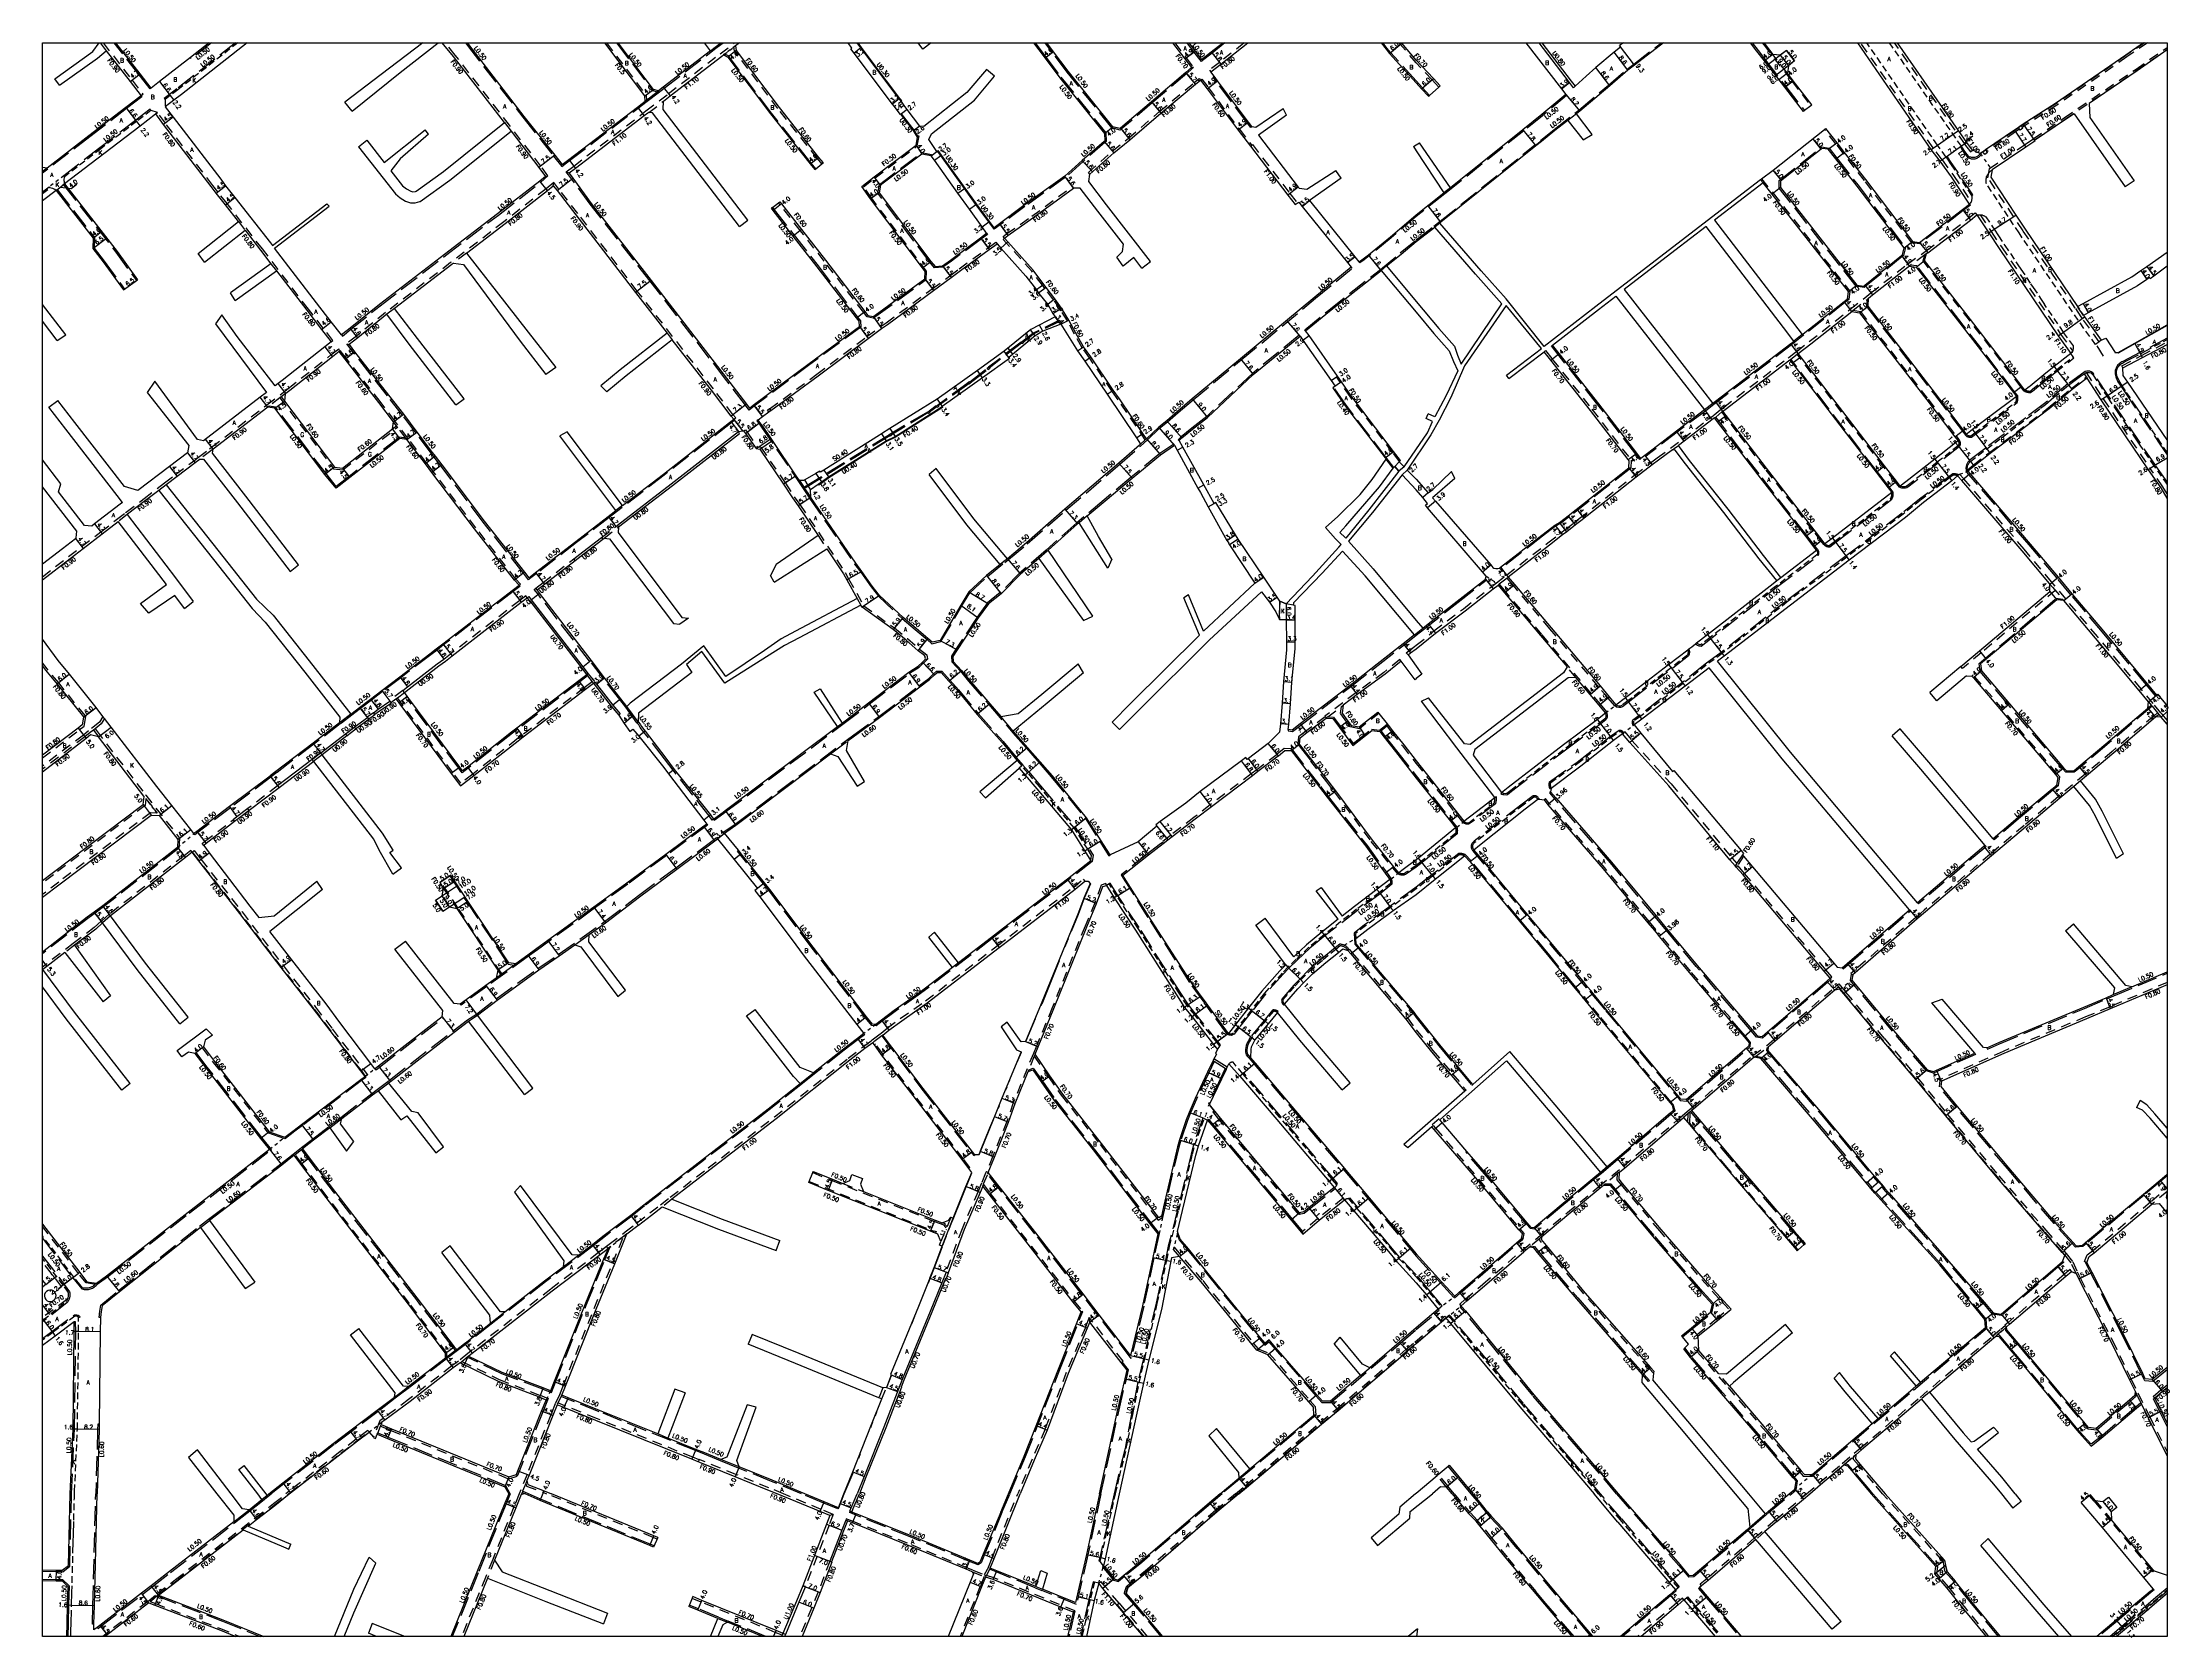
# Model space of a CAD drawing. Header units: metres. Extents: x -10400 to -9599, y -111600 to -111000.
import ezdxf

# ---------------------------------------------------------------- set-up
doc = ezdxf.new("R2010")
doc.units = ezdxf.units.M
doc.header["$LTSCALE"] = 2.5
for name, pattern in [('2213000', [1.5, 1, -0.5]), ('2227000', [2.5, 2, -0.5]), ('2232000', [2.5, 1.5, -1]), ('2233000', [4, 3, -1]), ('6301000', [1, 0.5, -0.5])]:
    doc.linetypes.add(name, pattern=pattern)
for name, color, linetype in [('2101000', 177, 'Continuous'), ('2101001', 1, 'Continuous'), ('2102000', 191, 'Continuous'), ('2102001', 191, 'Continuous'), ('2203000', 5, 'Continuous'), ('2213000', 6, '2213000'), ('2227000', 3, '2227000'), ('2231000', 162, 'Continuous'), ('2232000', 4, '2232000'), ('2233000', 62, '2233000'), ('2233300', 63, '2233000'), ('2235000', 7, 'Continuous'), ('2236000', 3, 'Continuous'), ('5107000', 24, '2232000'), ('6132000', 1, '6132000'), ('6165200', 3, 'Continuous'), ('9201100', 215, 'Continuous'), ('9201500', 222, 'Continuous'), ('9201600', 215, 'Continuous'), ('9202100', 82, 'Continuous'), ('9202200', 155, '6301000'), ('9203500', 155, 'Continuous'), ('9301100', 77, 'Continuous'), ('999', 7, 'Continuous')]:
    doc.layers.add(name, color=color, linetype=linetype)
doc.styles.add('Dm_Anotation', font='txt.shx', dxfattribs={"bigfont": 'pscdm.shx'})
doc.linetypes.add('6132000', pattern='A,1e-07,[100,DM.shx,S=0.25,R=0,X=0,Y=0],0.05,[100,DM.shx,S=0.2,R=0,X=0,Y=0],0.05,[100,DM.shx,S=0.15,R=0,X=0,Y=0],0.05,[100,DM.shx,S=0.1,R=0,X=0,Y=0],0.05,[100,DM.shx,S=0.05,R=0,X=0,Y=0],4.8', length=5)

msp = doc.modelspace()

# ---------------------------------------------------------------- linework, layer by layer
at = {"layer": '2101000'}
for points in [[(-10376.01, -111002.95), (-10366.99, -111014.59), (-10362.86, -111019.93), (-10368.63, -111024.35), (-10382.56, -111035.03), (-10398.32, -111047.14)], [(-10337.21, -111000), (-10344.31, -111005.56), (-10353.15, -111012.48), (-10355.93, -111014.61), (-10359.13, -111017.07), (-10363.27, -111011.71), (-10372.35, -111000)], [(-10322.94, -111000), (-10347.72, -111019.4), (-10350.58, -111021.6), (-10353.85, -111024.1), (-10350.88, -111027.96), (-10332.89, -111051.32), (-10331.06, -111053.84), (-10327.61, -111058.27), (-10314.22, -111075.28), (-10313.39, -111076.36)], [(-10226.05, -111030.05), (-10245.33, -111005.14), (-10249.53, -111000)], [(-10240.18, -111000), (-10239.65, -111000.68), (-10218.73, -111027.71), (-10207.17, -111042.35), (-10204.41, -111045.86), (-10201.86, -111043.91), (-10176.01, -111024.17), (-10174.76, -111023.23), (-10173.12, -111021.95), (-10173.17, -111019.96), (-10188.35, -111000)], [(-10148.54, -111003.01), (-10166.28, -111016.69), (-10168.05, -111018.05), (-10169.99, -111017.53), (-10183.32, -111000)], [(-10166.17, -111021.9), (-10163.71, -111020.01), (-10144.22, -111004.99), (-10143.66, -111004.56), (-10142.03, -111005.34), (-10125.88, -111026.74), (-10110.95, -111045.61), (-10109.28, -111047.71)], [(-10137.61, -111000), (-10139.14, -111001.15), (-10138.84, -111002.93), (-10122.71, -111024.3), (-10107.81, -111043.13), (-10106.14, -111045.23)], [(-10122.43, -111059.82), (-10121.77, -111060.67), (-10114.23, -111070.31), (-10105.23, -111081.81), (-10090.35, -111101.11), (-10089.22, -111102.59), (-10087.27, -111103.06), (-10086.5, -111102.5), (-10067.81, -111088.85), (-10067.66, -111086.05), (-10068.68, -111084.7), (-10088.28, -111058.71), (-10091.56, -111054.06), (-10086.85, -111050.39), (-10071.1, -111038.52), (-10070.51, -111035.52), (-10070.43, -111035.09), (-10071.8, -111032.87), (-10076.61, -111026.68), (-10076.85, -111026.86), (-10077.01, -111026.98), (-10078.22, -111025.37), (-10079.28, -111023.96), (-10079.97, -111023.05), (-10094.46, -111003.84), (-10095.66, -111002.24), (-10095.25, -111001.95), (-10096.72, -111000)], [(-10069.68, -111031.38), (-10074.45, -111025.05), (-10075.56, -111023.58), (-10076.65, -111022.14), (-10077.42, -111021.12), (-10087.82, -111007.34), (-10091.9, -111001.91), (-10093.34, -111000)], [(-10026.94, -111000), (-10022.55, -111005.81), (-10016.98, -111013.17), (-10000.19, -111034.09), (-10000.04, -111036.89), (-10000.35, -111037.14), (-10008.51, -111044.26), (-10015.14, -111050.22), (-10030.5, -111061.24), (-10039.75, -111068.12), (-10041.75, -111069.61), (-10041.99, -111069.79), (-10043.68, -111067.42), (-10048.63, -111060.84), (-10052.93, -111054.84), (-10061.81, -111042.43), (-10063.02, -111040.74), (-10063.26, -111040.92), (-10066.34, -111036.34)], [(-9974.6, -111000), (-9969.96, -111006.05), (-9967.46, -111009.32), (-9969.55, -111011.2), (-9982.51, -111022.21), (-9994.19, -111032.14), (-9994.35, -111032.27), (-9997.07, -111031.59), (-10013.84, -111010.69), (-10019.36, -111003.4), (-10021.92, -111000)], [(-9968.42, -111000), (-9966.07, -111003.08), (-9963.61, -111006.29), (-9959.97, -111003.44), (-9955.6, -111000)], [(-9944.73, -111031.51), (-9945.96, -111029.91), (-9945.97, -111029.9), (-9957.61, -111014.31), (-9958.87, -111012.57), (-9960.08, -111010.9), (-9956.39, -111008), (-9946.22, -111000)], [(-9896, -111000), (-9894.16, -111002.4), (-9892.81, -111003.99), (-9882.77, -111015.07), (-9880.85, -111017.32), (-9878.19, -111020.1)], [(-9873.75, -111016.2), (-9876.29, -111013.43), (-9882.77, -111006.49), (-9888.25, -111000.09), (-9888.32, -111000)], [(-9841.58, -111000), (-9828.14, -111017.27), (-9826.48, -111019.4), (-9835.53, -111027.03), (-9842.64, -111032.72), (-9869.92, -111054.56)], [(-9804.79, -111000), (-9806.26, -111001.06), (-9805.83, -111001.61), (-9808.32, -111003.53), (-9815.13, -111009.34), (-9818.76, -111012.56), (-9822.94, -111016.37), (-9823.53, -111016.92), (-9825.06, -111014.88), (-9836.54, -111000)], [(-9789.68, -111000), (-9800.57, -111008.42), (-9803.06, -111010.34), (-9809.88, -111016.14), (-9821.2, -111025.67), (-9822.48, -111026.68)], [(-9744.05, -111016.71), (-9751.72, -111006.78), (-9754.5, -111003.19), (-9756.98, -111000)], [(-9751.91, -111000), (-9751.44, -111000.61), (-9748.55, -111004.34)], [(-9608.91, -111000), (-9615.68, -111004.65), (-9642.05, -111022.83), (-9654.25, -111030.61), (-9655.06, -111031.16), (-9656.05, -111031.84), (-9657.57, -111032.89), (-9668.44, -111040.33), (-9669.06, -111040.76), (-9669.43, -111041.01), (-9670.41, -111041.69), (-9673.32, -111040.41), (-9675.53, -111037.54)], [(-9600, -111002.67), (-9611.34, -111010.51), (-9629.42, -111022.83)], [(-10005.67, -111049.38), (-9996.71, -111041.4), (-9990.66, -111036.49), (-9978.89, -111026.49), (-9965.85, -111015.54), (-9964.57, -111014.47), (-9964.03, -111014.01), (-9961.51, -111017.27), (-9949.84, -111032.89), (-9945.21, -111038.93), (-9931.12, -111057.32), (-9928.41, -111060.86), (-9927.56, -111060.33), (-9926.98, -111059.97), (-9925.7, -111061.56), (-9908.7, -111082.72), (-9907.27, -111084.49), (-9920.99, -111095.79), (-9949, -111119.01), (-9967.1, -111134.08), (-9972.71, -111138.74), (-9976.7, -111142.29), (-9979.75, -111144.73), (-9984.33, -111149.07), (-9985.72, -111147.02), (-9994.51, -111134.05), (-9996.87, -111130.73), (-10005.3, -111118.27), (-10008.07, -111114.45), (-10010.91, -111109.34), (-10013.6, -111104.37), (-10015.99, -111100.49), (-10016.36, -111099.9), (-10018.83, -111096.37), (-10022.11, -111092.1), (-10023.02, -111090.92), (-10027.08, -111085.63), (-10036.62, -111074.97), (-10037.86, -111073.58), (-10036.53, -111072.58), (-10027.1, -111065.94), (-10011.83, -111054.74)], [(-9740.88, -111014.26), (-9743.05, -111011.46)], [(-10326.25, -111067.32), (-10331.16, -111061.03), (-10334.61, -111056.61), (-10336.53, -111054.14), (-10354.44, -111030.71), (-10357.31, -111026.76), (-10357.5, -111026.9), (-10363.25, -111031.32), (-10376.92, -111041.8), (-10391.67, -111053.13)], [(-10171.74, -111026.2), (-10172.13, -111026.5), (-10173.46, -111027.51), (-10199.31, -111047.25), (-10201.75, -111049.11), (-10200.37, -111050.99), (-10193.39, -111060.47), (-10170.83, -111089.42), (-10142.45, -111126.29), (-10134.95, -111136.06), (-10133.8, -111137.56), (-10132.4, -111136.45), (-10111.39, -111120.73), (-10092.39, -111106.81), (-10092.55, -111104.82), (-10093.52, -111103.56), (-10108.37, -111084.29), (-10117.38, -111072.77), (-10124.92, -111063.13), (-10125.58, -111062.28)], [(-9825.66, -111029.19), (-9830.57, -111033.05), (-9835.61, -111037.09), (-9837.77, -111038.81), (-9873.47, -111067.53), (-9873.86, -111067.84)], [(-9635.06, -111026.68), (-9638.36, -111028.92), (-9650.01, -111036.79), (-9649.9, -111036.96), (-9653.22, -111039.24), (-9665.98, -111047.87), (-9666.47, -111050.63), (-9657.07, -111064.85), (-9653.49, -111070.21), (-9633.81, -111099.28), (-9631.69, -111098.12), (-9613.35, -111088.11), (-9609.96, -111085.76), (-9607.67, -111084.18), (-9600, -111078.86)], [(-10223.61, -111033.22), (-10213.1, -111046.94), (-10210.67, -111050.28), (-10212.72, -111052.02), (-10228.65, -111064.42), (-10248.62, -111079.69), (-10273.17, -111098.57), (-10284.22, -111107.42), (-10287.43, -111109.99), (-10291.3, -111105.05), (-10296.9, -111097.89), (-10312.62, -111077.36)], [(-9942.21, -111034.79), (-9927.23, -111054.34), (-9926.88, -111054.76)], [(-9753.14, -111051.55), (-9752.74, -111051.25), (-9748.41, -111047.92), (-9729.05, -111032.57), (-9728.66, -111032.26), (-9724.49, -111037.61), (-9721.66, -111041.23), (-9713.65, -111051.51), (-9695.95, -111074.78), (-9693.27, -111075.12), (-9677.16, -111062.77), (-9674.46, -111060.7), (-9681.25, -111050.44), (-9685.53, -111044.53)], [(-10394.84, -111055.57), (-10400, -111059.54)], [(-10394.84, -111055.57), (-10380.95, -111073.48)], [(-10391.67, -111053.13), (-10371.96, -111078.57), (-10364.23, -111089.21)], [(-10240.38, -111079.18), (-10225.81, -111068.04), (-10209.94, -111055.55), (-10207.69, -111053.78), (-10206.3, -111055.58), (-10199.22, -111064.74), (-10176.77, -111094), (-10164.86, -111109.29)], [(-9737.43, -111109.84), (-9737.12, -111109.59), (-9721.73, -111097.43), (-9720.36, -111096.35), (-9720.1, -111093.67), (-9748.76, -111056.94), (-9752.16, -111052.76)], [(-9922.97, -111059.37), (-9905.97, -111080.52), (-9904.36, -111082.47), (-9903.23, -111081.68), (-9900.81, -111079.8), (-9892.54, -111072.98), (-9882.77, -111064.71), (-9872.35, -111056.48)], [(-10323.77, -111070.51), (-10317.88, -111078.07), (-10313.99, -111083.14)], [(-9893.95, -111083.99), (-9888.5, -111079.5), (-9882.77, -111074.8), (-9875.81, -111069.42)], [(-10380.95, -111073.48), (-10381.02, -111077.49)], [(-10381.02, -111077.49), (-10377.16, -111082.47), (-10369.49, -111093.03)], [(-10115.04, -111164.77), (-10116.24, -111162.99), (-10125.19, -111149.76), (-10125.72, -111148.97), (-10128.84, -111144.35), (-10129.93, -111142.9), (-10130.61, -111141.99), (-10128.89, -111140.74), (-10126.49, -111138.98), (-10125.76, -111138.45), (-10107.95, -111125.4), (-10089.14, -111111.25), (-10084.14, -111107.58), (-10081.88, -111106.06), (-10064.53, -111093.27), (-10057.87, -111088.4), (-10054.36, -111085.69), (-10043.54, -111077.79), (-10040.63, -111075.69), (-10039.24, -111077.3), (-10029.77, -111087.86), (-10025.71, -111092.99), (-10024.97, -111094.29), (-10021.48, -111098.5), (-10019.63, -111101.84), (-10018.72, -111103.19)], [(-10311.96, -111085.79), (-10300.54, -111100.7), (-10294.92, -111107.89), (-10291.27, -111112.55), (-10293.75, -111114.5), (-10309.79, -111127.1), (-10311.26, -111128.23), (-10312.45, -111129.14)], [(-10245.31, -111082.95), (-10245.89, -111083.39), (-10267.47, -111099.99)], [(-9887.37, -111159.66), (-9889.19, -111157.69), (-9889.1, -111157.61), (-9888.72, -111157.28), (-9891.3, -111153.83), (-9907.31, -111132.89), (-9910.92, -111127.6), (-9912.38, -111125.45), (-9923.16, -111110.21), (-9924.46, -111108.44), (-9915.44, -111101), (-9895.97, -111085.67)], [(-9600, -111084.13), (-9605.11, -111087.88), (-9606.47, -111088.82), (-9606.76, -111088.4), (-9607.68, -111089.05), (-9611.25, -111091.52), (-9629.77, -111101.63), (-9631.56, -111102.61), (-9631.17, -111103.19), (-9624.85, -111111.92), (-9623.14, -111111.16), (-9619.62, -111116.53), (-9618.56, -111116.63), (-9612.2, -111113.04), (-9600, -111106.19)], [(-10270.32, -111102.18), (-10281.34, -111111.01), (-10284.6, -111113.62), (-10282.49, -111116.3), (-10269.72, -111132.63), (-10264.11, -111139.85), (-10259.04, -111146.52), (-10253.24, -111154.17), (-10252.12, -111155.65), (-10249.65, -111158.92), (-10233.67, -111180.12), (-10218.57, -111199.34), (-10216.93, -111201.42), (-10214.41, -111199.47), (-10199.27, -111187.76), (-10186.99, -111178.33), (-10184.12, -111176.12)], [(-10018.72, -111103.19), (-10027.85, -111107.91), (-10037.98, -111116.13), (-10047.98, -111123.42), (-10063.22, -111134.13)], [(-10016.64, -111105.88), (-10010.29, -111115.98), (-10007.61, -111119.86), (-9999.17, -111132.32), (-9988.12, -111148.65), (-9986.56, -111151.05), (-9986.97, -111151.42), (-9994.72, -111158.3), (-10015.07, -111175.61), (-10029.55, -111188.2), (-10036.68, -111194.21)], [(-10016.64, -111105.88), (-10023.42, -111108.54), (-10026.26, -111110.35), (-10036.21, -111118.43), (-10035.9, -111118.82)], [(-9883.48, -111222.91), (-9887.7, -111226.26), (-9897.44, -111233.97), (-9907.71, -111241.9), (-9926.51, -111256.44), (-9929.5, -111258.75), (-9930.98, -111258.5), (-9930.82, -111256.6), (-9930.15, -111248.81), (-9929.66, -111240.76), (-9928.34, -111228.01), (-9928.4, -111225.52), (-9928.32, -111217.21), (-9928.41, -111211.8), (-9929.07, -111211.69), (-9931.78, -111211.23), (-9934.15, -111210.16), (-9935.18, -111208.68), (-9940.23, -111201.13), (-9949.81, -111186.81), (-9950.89, -111185.24), (-9958.21, -111173.01), (-9958.91, -111173.41), (-9962.78, -111166.4), (-9970.72, -111152.25), (-9972.03, -111149.77), (-9970.99, -111148.72), (-9966.98, -111145.43), (-9961.35, -111141), (-9944.15, -111124.86), (-9926.52, -111110.47), (-9925.54, -111111.88), (-9914.84, -111127.17), (-9913.37, -111129.32), (-9913.87, -111129.67), (-9914.19, -111129.9), (-9909.51, -111136.67), (-9894.52, -111156.21), (-9894.09, -111156.75)], [(-10181.67, -111174.24), (-10166.2, -111162.36), (-10141.31, -111142.95), (-10140.82, -111142.57), (-10139.72, -111141.72), (-10140.75, -111140.5), (-10148.11, -111130.79), (-10162.91, -111111.79)], [(-10035.9, -111118.82), (-10046.06, -111126.1)], [(-9876.68, -111171.27), (-9875.58, -111172.55), (-9854.76, -111196.58), (-9853.95, -111197.54), (-9853.53, -111197.75), (-9852.85, -111197.9), (-9852.06, -111197.9), (-9851.39, -111197.72), (-9851.01, -111197.42), (-9835.52, -111185.37), (-9830.6, -111181.57), (-9828.81, -111180.56), (-9825.53, -111178.02), (-9802.73, -111160.01), (-9802.63, -111157.31), (-9802.94, -111156.91), (-9817.18, -111138.39), (-9832.13, -111119.48), (-9834.66, -111116.29)], [(-9774.23, -111138.22), (-9784.84, -111146.17), (-9795.23, -111154.21), (-9796.7, -111155.35), (-9798.22, -111156.52), (-9799.74, -111154.51), (-9814, -111135.96), (-9828.99, -111117), (-9831.51, -111113.82)], [(-9740.56, -111112.33), (-9741.79, -111113.3), (-9770.07, -111135), (-9771.09, -111135.75)], [(-9600, -111149.47), (-9614.93, -111127.71), (-9616.64, -111125.21), (-9616.73, -111122.31), (-9609.36, -111118.44), (-9600, -111113.53)], [(-10046.06, -111126.1), (-10061.33, -111136.96)], [(-9607.1, -111160.7), (-9624.85, -111134.46), (-9630.23, -111126.21), (-9631.1, -111126.88), (-9635.83, -111130.56), (-9644.52, -111137.85), (-9651.72, -111143.32), (-9666.65, -111154.58), (-9672.78, -111159.36), (-9675.13, -111161.24), (-9674.33, -111162.17), (-9651.61, -111188.72), (-9641.12, -111201.22), (-9635.9, -111207.43), (-9624.04, -111221.55), (-9607.59, -111241.3), (-9604.04, -111245.56), (-9603.66, -111245.24), (-9600, -111249.61)], [(-10315.63, -111131.58), (-10318.05, -111133.43), (-10339.41, -111149.8)], [(-10063.22, -111134.13), (-10080.96, -111145.25), (-10084.13, -111147.24), (-10084.82, -111147.67), (-10105.83, -111160.82), (-10107.15, -111161.65), (-10107.39, -111161.27), (-10108.89, -111162.18), (-10112.97, -111164.54), (-10113.44, -111164.81), (-10115.04, -111164.77)], [(-10283.88, -111252.71), (-10280.61, -111250.22), (-10276.48, -111247.07), (-10272.26, -111243.85), (-10265.47, -111238.66), (-10254.16, -111230.03), (-10251.78, -111228.2), (-10249.28, -111226.28), (-10223.15, -111206.2), (-10220.58, -111204.22), (-10222.26, -111202.24), (-10237.31, -111182.93), (-10253.4, -111161.75), (-10255.87, -111158.48), (-10262.78, -111149.38), (-10265.44, -111148.95), (-10284.27, -111163.62), (-10289.48, -111167.71), (-10293.67, -111162.47), (-10312.53, -111137.59), (-10315.2, -111137.17), (-10335.81, -111152.96)], [(-10039.44, -111196.39), (-10044.57, -111200.52), (-10051.26, -111206.69), (-10054.31, -111211.74), (-10062.05, -111224.98), (-10065.07, -111225.7), (-10066.64, -111224.28), (-10071.11, -111220.45), (-10076, -111216.39), (-10084.91, -111208.01), (-10087.64, -111204.53), (-10091.52, -111199), (-10093.84, -111195.95), (-10110.75, -111171.14), (-10110.81, -111168.14), (-10107.97, -111166.17), (-10106.7, -111165.28), (-10104.14, -111163.43), (-10082.37, -111149.8), (-10079.01, -111148.16), (-10061.33, -111136.96)], [(-9786.33, -111153.24), (-9791.52, -111157.07), (-9793.95, -111158.91), (-9799.97, -111163.57), (-9820.79, -111179.92), (-9822.83, -111181.5), (-9826.12, -111184.04), (-9827.73, -111185.29), (-9832.63, -111189.08), (-9848.12, -111201.13), (-9845.76, -111203.93), (-9831.99, -111220.27), (-9813.58, -111242.14), (-9810.12, -111246.26), (-9807.59, -111249.26), (-9804.01, -111246.53), (-9802.47, -111245.37), (-9787.75, -111234.06), (-9780.56, -111228.54), (-9780.13, -111228.21), (-9779.07, -111227.39), (-9777.61, -111226.26), (-9777.21, -111225.94), (-9773.16, -111222.78), (-9748.43, -111203.51), (-9747.07, -111202.47), (-9745.48, -111201.26), (-9732.07, -111191.02), (-9733.08, -111189.72), (-9736.15, -111185.76), (-9754.11, -111162.58), (-9764.72, -111148.67), (-9769.3, -111142.67), (-9770.43, -111141.19), (-9771.45, -111141.89), (-9781.91, -111149.98), (-9784.1, -111151.59)], [(-10183.09, -111182.27), (-10183.58, -111181.64), (-10163.3, -111166.06), (-10137.93, -111146.28), (-10136.38, -111146.08), (-10136.04, -111146.06), (-10135.32, -111147.04), (-10131.36, -111152.77), (-10129.99, -111153.01), (-10120.96, -111166.19), (-10117.61, -111171.32), (-10115.48, -111174.31), (-10108.02, -111185.52)], [(-10006.72, -111178.13), (-9999.96, -111172.44), (-9989.74, -111163.9), (-9979.02, -111155.05), (-9973.77, -111151.46), (-9972.74, -111153.35), (-9964.98, -111167.6), (-9964.03, -111169.34), (-9961.08, -111174.64), (-9954.04, -111187.37), (-9953.39, -111188.39), (-9953.48, -111188.44), (-9953.12, -111189.04), (-9943.54, -111203.37)], [(-10345.37, -111154.33), (-10352.22, -111159.55), (-10364.09, -111168.59)], [(-10340.7, -111156.68), (-10342.52, -111158.07), (-10349.37, -111163.29), (-10353.47, -111166.41)], [(-9889.36, -111161.2), (-9890.86, -111159.56), (-9891.17, -111159.83), (-9891.48, -111160.09)], [(-9880.34, -111220.43), (-9878.24, -111218.76), (-9867.37, -111210.15), (-9856.77, -111201.9), (-9856.47, -111200.74), (-9857.79, -111199.2), (-9878.49, -111175.07), (-9879.25, -111174.12), (-9878.5, -111173.43), (-9880.36, -111171.14), (-9882.78, -111168.29), (-9888.15, -111162.67)], [(-9886.17, -111160.84), (-9882.78, -111164.22), (-9878.32, -111169.38)], [(-9677.71, -111234.79), (-9670.73, -111228.92), (-9644.21, -111206.59), (-9644.18, -111203.79), (-9644.34, -111203.6), (-9654.67, -111191.3), (-9677.37, -111164.77), (-9678.96, -111163.06), (-9681.09, -111164.88), (-9691.74, -111173.1), (-9698.52, -111178.66), (-9719.77, -111194.71), (-9741.83, -111211.73), (-9766.82, -111230.91), (-9769.37, -111232.76)], [(-9600, -111171.38), (-9602.31, -111167.59), (-9607.1, -111160.7)], [(-10369.91, -111173.02), (-10370.76, -111173.66), (-10380.38, -111181.06), (-10381.5, -111181.92)], [(-10356.26, -111168.53), (-10361.24, -111172.33), (-10367.95, -111177.43), (-10368.19, -111177.62)], [(-10400, -111202.15), (-10389.64, -111194.11), (-10384.76, -111190.36), (-10377.52, -111184.79), (-10371.55, -111180.21)], [(-10009.72, -111180.65), (-10010.28, -111181.12), (-10021.31, -111190.95)], [(-10400, -111196.2), (-10392.51, -111190.39), (-10387.62, -111186.63), (-10387.33, -111186.41)], [(-10180.05, -111249.82), (-10182.27, -111246.95), (-10188.38, -111239.04), (-10193.46, -111232.36), (-10212.87, -111207.18), (-10213.83, -111205.98), (-10214.33, -111205.36), (-10211.54, -111203.19), (-10211.05, -111203.83), (-10199.5, -111194.9), (-10199.99, -111194.26), (-10196.53, -111191.59), (-10189.55, -111186.22), (-10189.06, -111186.86), (-10188.52, -111186.44)], [(-10104.7, -111190.49), (-10098.47, -111199.85), (-10097.2, -111202.17), (-10093.24, -111209.23)], [(-10024.93, -111194.1), (-10031.82, -111200.06), (-10039.06, -111207.38), (-10043.81, -111211.19), (-10047.75, -111216.5), (-10055.67, -111228.52), (-10057.28, -111231.08), (-10057.12, -111232.87), (-10054.06, -111236.27), (-10050.99, -111239.97), (-10043.35, -111248.83), (-10039.24, -111253.61)], [(-9941.09, -111206.63), (-9938.08, -111210.64), (-9935.65, -111214.16), (-9934.32, -111217.09), (-9931.72, -111217.23), (-9931.7, -111225.51), (-9931.7, -111228.52), (-9932.75, -111240.49), (-9933.24, -111248.59), (-9933.91, -111256.33), (-9934.22, -111259.5), (-9938.48, -111263.75), (-9946, -111269.44), (-9946.39, -111269.81), (-9946.95, -111269.12), (-9948.56, -111270.37), (-9964.14, -111281.92), (-9969.51, -111286.23), (-9979.2, -111293.18), (-9980.78, -111294.42), (-9980.41, -111294.9), (-9987.5, -111300.75), (-9998.06, -111305.76), (-10001.43, -111300.41), (-10006.95, -111291.75), (-10019.79, -111275.98), (-10024.35, -111270.75), (-10029.15, -111265.25), (-10034.25, -111259.41), (-10034.52, -111259.09)], [(-9885.88, -111230.45), (-9884.97, -111229.7), (-9882.78, -111228.1), (-9875.51, -111222.21), (-9864.43, -111213.82), (-9853.88, -111205.61), (-9851.99, -111204.14), (-9849.51, -111207.09), (-9835.99, -111223.12), (-9826.01, -111234.98)], [(-10098.93, -111256.14), (-10088.96, -111248.5), (-10073.87, -111236.96), (-10070.29, -111234.65), (-10068.72, -111233.17), (-10067.7, -111232.21), (-10067.61, -111231.79), (-10067.66, -111231.39), (-10067.74, -111231.03), (-10067.94, -111230.71), (-10070.36, -111228.86), (-10074.81, -111224.92), (-10079.77, -111220.92), (-10091.42, -111212.48), (-10091.87, -111211.67)], [(-10288.24, -111256.04), (-10298.13, -111263.63), (-10312.12, -111274.37), (-10314.27, -111276), (-10314.33, -111276.04), (-10329.56, -111287.56), (-10341.85, -111296.87), (-10342.98, -111297.72), (-10344.21, -111296.16), (-10351.35, -111287.1), (-10356.95, -111279.99), (-10374.18, -111257.58), (-10376.66, -111254.34), (-10377.25, -111253.57), (-10379.77, -111250.27), (-10389.87, -111237.65), (-10394.06, -111232.48), (-10400, -111224.52)], [(-10400, -111234.72), (-10398.87, -111236.23), (-10394.53, -111241.43), (-10384.63, -111253.8), (-10384.58, -111253.86), (-10385.09, -111256.79), (-10386.64, -111257.97), (-10400, -111268.22)], [(-10096.62, -111262.66), (-10094.78, -111261.28), (-10084.82, -111254.02), (-10069.73, -111242.48), (-10066.03, -111239.7), (-10064.19, -111237.97), (-10063.17, -111237.01), (-10061.68, -111237.08), (-10058.75, -111240.33), (-10055.53, -111243.89), (-10048.05, -111252.88), (-10038.75, -111263.37), (-10033.82, -111269.33), (-10033.02, -111270.22)], [(-9888.45, -111232.84), (-9894.54, -111237.67), (-9905.02, -111245.39), (-9910.27, -111249.34), (-9910.68, -111252.31), (-9908.49, -111255.35), (-9907.27, -111257.02), (-9904.32, -111257.57), (-9897.22, -111251.99), (-9896.85, -111252.46), (-9893.7, -111256.44), (-9893.39, -111256.83), (-9891.71, -111258.97), (-9887.5, -111264.35), (-9882.78, -111270.33), (-9866.78, -111290.6), (-9864.81, -111293.09), (-9853.21, -111284.13)], [(-9850.68, -111282.18), (-9848.12, -111280.2), (-9827.3, -111264.17), (-9814.59, -111254.59), (-9811.49, -111252.24), (-9813.87, -111249.41), (-9817.33, -111245.3), (-9822.68, -111238.94)], [(-9772.48, -111235.28), (-9781.54, -111242.15), (-9797.84, -111254.65), (-9800.72, -111256.81), (-9798.19, -111259.86), (-9786.29, -111274.27), (-9785.78, -111273.92), (-9760.49, -111304.13), (-9759.6, -111305.19), (-9759.97, -111305.68), (-9759.56, -111306.16), (-9756.16, -111310.19), (-9725.58, -111346.49), (-9724.34, -111347.94), (-9722.38, -111348.29), (-9720.5, -111346.66), (-9697.06, -111326.45)], [(-9675.62, -111238.27), (-9673.57, -111238.41), (-9673.01, -111239.07), (-9662.48, -111251.49), (-9642.12, -111275.49), (-9641.2, -111276.57), (-9641.68, -111279.53), (-9643.39, -111280.96), (-9656.31, -111291.82), (-9665.51, -111299.63)], [(-10294.71, -111268.07), (-10295.27, -111267.36), (-10285.97, -111260.21), (-10285.46, -111260.95), (-10284.19, -111259.96), (-10282.1, -111258.31), (-10282.63, -111257.58), (-10277.71, -111254.04), (-10277.25, -111254.64), (-10274.87, -111252.93), (-10275.4, -111252.2), (-10273.59, -111250.9), (-10269.2, -111247.87), (-10268.81, -111248.38), (-10266.96, -111246.99), (-10265.88, -111248.45), (-10246.13, -111275.14), (-10242.67, -111279.71), (-10237.62, -111275.86), (-10220.96, -111262.73), (-10218.98, -111261.22), (-10195.6, -111243.37), (-10192.61, -111241.09), (-10192.06, -111240.67), (-10191.41, -111241.5), (-10185.34, -111249.35), (-10182.54, -111252.68), (-10183.05, -111253.16), (-10181, -111256.3), (-10178.89, -111259.22), (-10177.7, -111258.4), (-10175.51, -111260.98), (-10166.06, -111272.86), (-10164.38, -111275.23), (-10151.01, -111292.6), (-10149.87, -111294.1), (-10150.96, -111294.9), (-10165.36, -111305.55), (-10179.96, -111316.35), (-10192.46, -111325.43), (-10209.73, -111337.97), (-10213.93, -111341.02), (-10217.32, -111343.49), (-10221.84, -111346.77), (-10224.41, -111346.4), (-10239.88, -111323.14), (-10246.27, -111313.38)], [(-10175.8, -111255.68), (-10175, -111256.47), (-10174.54, -111257.42), (-10173.16, -111259.12), (-10165.35, -111269.26), (-10162.17, -111273.52), (-10148.56, -111290.69), (-10147.4, -111292.27), (-10143.76, -111289.58), (-10143.03, -111289.03), (-10100.65, -111257.42)], [(-9600, -111256.45), (-9602.34, -111253.83), (-9604.24, -111253.76), (-9604.44, -111253.93), (-9620.19, -111267.35), (-9630.43, -111275.95), (-9632.69, -111277.85)], [(-10378.95, -111261.23), (-10381.88, -111260.55), (-10383.59, -111261.94), (-10400, -111274.52)], [(-10400, -111315.38), (-10396.42, -111312.6), (-10362.15, -111286.73), (-10361.77, -111283.73), (-10361.87, -111283.6), (-10378.95, -111261.23)], [(-10297.89, -111270.51), (-10298.44, -111269.79), (-10311.48, -111279.78), (-10310.95, -111280.5), (-10322.16, -111288.99), (-10322.7, -111288.27), (-10326.81, -111291.38), (-10328.26, -111292.49), (-10327.72, -111293.21), (-10338.41, -111301.41), (-10339.33, -111302.19), (-10337.31, -111304.98), (-10321.93, -111324.98), (-10318.57, -111329.28)], [(-10057.39, -111348.09), (-10069.71, -111357.55), (-10079.33, -111364.3), (-10084.18, -111367.99), (-10086.26, -111369.58), (-10087.56, -111369.5), (-10089.71, -111366.71), (-10109.84, -111340.53), (-10126.21, -111318.73), (-10128.13, -111316.26), (-10136.91, -111305.31), (-10138, -111303.96), (-10143.2, -111297.49), (-10138.91, -111294.56), (-10103.34, -111267.73)], [(-9931.95, -111347.14), (-9934.19, -111349.38), (-9940.96, -111356.99), (-9945.96, -111363.37), (-9950.84, -111369.59), (-9953.49, -111372.97), (-9961.29, -111362.34), (-9962.19, -111361.11), (-9963.81, -111358.92), (-9966.83, -111354.79), (-9982.58, -111330.35), (-9990.36, -111317.98), (-9992.74, -111314.2), (-9993.24, -111313.41), (-9983.58, -111305.69), (-9978.05, -111301.41), (-9976.37, -111300.12), (-9974.72, -111298.82), (-9966.05, -111292.15), (-9959.91, -111287.5), (-9944.46, -111275.79), (-9942.38, -111274.22), (-9934.75, -111268.44), (-9934.68, -111268.4), (-9932.28, -111266.43), (-9929.88, -111266.48), (-9919.27, -111280.23), (-9916.29, -111284.01), (-9901.72, -111302.44), (-9894.43, -111312.58), (-9892.69, -111315.02), (-9897.51, -111318.69), (-9897.58, -111318.75), (-9906.03, -111325.18), (-9910.69, -111328.8)], [(-10032.24, -111273.05), (-10030, -111275.68), (-10025.67, -111280.85), (-10012.62, -111296.34), (-10007.59, -111304.33), (-10005.26, -111307.99), (-10014.15, -111314.83), (-10038.2, -111333.34), (-10042.75, -111336.84), (-10055.14, -111346.36)], [(-9635.2, -111279.96), (-9640.49, -111284.41), (-9653.43, -111295.28), (-9666.14, -111306.06), (-9691, -111327.16), (-9694.13, -111329.86), (-9717.56, -111350.07), (-9718.47, -111350.92), (-9718.76, -111352.9), (-9717.51, -111354.4), (-9703.04, -111371.78), (-9690.44, -111386.64), (-9688.05, -111387.32), (-9686.91, -111386.81), (-9672.47, -111380.4)], [(-10400, -111321.7), (-10393.38, -111316.58), (-10359.13, -111290.72), (-10356.14, -111290.88)], [(-10356.14, -111290.88), (-10349, -111299.93), (-10349.17, -111302.93), (-10377.34, -111324.91), (-10380.52, -111327.31), (-10383.22, -111329.23), (-10400, -111342.29)], [(-10194.14, -111335.71), (-10188.02, -111331.35), (-10175.24, -111321.47), (-10161.22, -111311.07), (-10146.86, -111300.45), (-10145.85, -111299.62), (-10139.56, -111307.44), (-10130.78, -111318.39), (-10131.87, -111319.19), (-10129.97, -111321.55), (-10117.82, -111337.72), (-10113.58, -111343.38), (-10093.44, -111369.57), (-10090.78, -111373.03), (-10093.2, -111374.88), (-10098.94, -111379.25), (-10109.7, -111387.81)], [(-9668.56, -111302.22), (-9669.05, -111302.63), (-9694, -111323.81), (-9694.04, -111323.83)], [(-10338.76, -111375.54), (-10339.39, -111378.04), (-10335.25, -111383.47), (-10314.66, -111410.01), (-10308.81, -111412.05), (-10305.29, -111409.32), (-10302.49, -111407.2), (-10280.18, -111390.31), (-10278.57, -111389.1), (-10280.13, -111387.06), (-10291.71, -111371.84), (-10297.98, -111363.65), (-10310.11, -111348.11), (-10325.67, -111327.81), (-10341.17, -111308), (-10343.71, -111304.75), (-10346.22, -111306.71), (-10374.39, -111328.69), (-10377.39, -111331.33), (-10379.99, -111333.63), (-10387.94, -111339.68)], [(-9861.47, -111392.17), (-9866.56, -111386.1), (-9873.93, -111377.28), (-9882.78, -111366.06), (-9883.61, -111364.94), (-9905.41, -111339.19), (-9905.51, -111337.2), (-9901.04, -111333.65), (-9891.52, -111326.7), (-9882.78, -111320.62), (-9875.63, -111314.82), (-9864.64, -111306.09), (-9862.48, -111308.34), (-9843.93, -111330.7), (-9832.91, -111343.98), (-9823.08, -111355.86), (-9821.55, -111357.7), (-9820.08, -111359.48), (-9819.69, -111359.94), (-9819.31, -111360.4), (-9814.24, -111366.52), (-9787.31, -111398.97), (-9786.47, -111399.98), (-9785.9, -111401.89), (-9787.14, -111402.95), (-9807.18, -111420.08), (-9810.89, -111423.16)], [(-10250.46, -111316.11), (-10248.99, -111318.35)], [(-10031.58, -111379.92), (-10038.76, -111397.35), (-10041.6, -111404.23), (-10043.42, -111408.65), (-10046.92, -111417.29), (-10047.46, -111418.6), (-10048.98, -111418.65), (-10049.89, -111417.49), (-10068.49, -111393.64), (-10080.24, -111378.09), (-10083.62, -111373.61), (-10081.33, -111371.73), (-10076.5, -111368.18), (-10066.95, -111361.48), (-10039.82, -111340.64), (-10035.23, -111337.11), (-10011.22, -111318.63), (-10007.6, -111315.63), (-10006.36, -111315.58), (-10005.57, -111316.51), (-10007.92, -111321.99), (-10010.26, -111328.06), (-10023.95, -111361.83), (-10029.93, -111375.98)], [(-10244.06, -111325.88), (-10228.6, -111349.14), (-10229.16, -111352.09), (-10233.04, -111354.91), (-10240.47, -111360.3), (-10242.71, -111361.93)], [(-10249.51, -111366.7), (-10273.47, -111385.21), (-10274.6, -111386.09), (-10274.83, -111386.26), (-10276.39, -111384.21), (-10288.07, -111368.87), (-10293.19, -111361.85), (-10306.16, -111345.2), (-10314.41, -111334.63)], [(-9912.16, -111329.95), (-9918.34, -111334.76), (-9924.07, -111339.55), (-9928.88, -111344.08)], [(-10391.57, -111342.49), (-10398.39, -111347.75), (-10399.89, -111348.89)], [(-10236.24, -111366.13), (-10228.88, -111360.41), (-10213.19, -111349.01), (-10205.46, -111343.77), (-10199.54, -111339.55)], [(-9932.45, -111361.9), (-9927.35, -111356.13), (-9925.24, -111353.87), (-9921.88, -111350.49), (-9916.89, -111346.28), (-9912.07, -111342.42), (-9910.37, -111341.06), (-9908.49, -111341.75), (-9907.41, -111343.02), (-9886.66, -111367.52), (-9882.78, -111372.75), (-9877.02, -111379.82), (-9869.62, -111388.66), (-9864.54, -111394.73)], [(-9613.3, -111355.36), (-9600, -111349.72)], [(-9725.21, -111356.64), (-9747.59, -111375.82), (-9750.3, -111378.13), (-9750.42, -111379.25)], [(-9710.28, -111426.69), (-9708.57, -111428.6), (-9708.68, -111428.69), (-9707.12, -111430.48), (-9707.01, -111430.39), (-9706.3, -111431.28), (-9704.83, -111432.96), (-9683.16, -111457.75), (-9668.92, -111474.07), (-9665.57, -111478.13), (-9662.62, -111478.66), (-9641.4, -111460.5), (-9639.43, -111458.82), (-9638.55, -111456.59), (-9639.65, -111455.39), (-9646.46, -111447.55), (-9664.15, -111427.08), (-9683.44, -111404), (-9694.71, -111390.26), (-9707.36, -111375.34), (-9721.82, -111357.98), (-9723.25, -111356.26), (-9725.21, -111356.64)], [(-9600, -111354.61), (-9621.52, -111363.74), (-9630.49, -111367.45), (-9661.5, -111380.44), (-9685.08, -111390.92), (-9685.29, -111392.91), (-9679.14, -111400.41), (-9659.83, -111423.53), (-9642.26, -111444.23), (-9635.51, -111451.61), (-9634.38, -111452.85), (-9631.98, -111452.72), (-9630.77, -111451.71), (-9609.02, -111433.42), (-9602.71, -111428.18), (-9600, -111425.88)], [(-9667.93, -111378.38), (-9663.42, -111376.37), (-9631.42, -111363.09), (-9622.99, -111359.49), (-9620.34, -111358.35)], [(-9935.07, -111365.02), (-9938.51, -111369.27), (-9943.55, -111375.36), (-9944.22, -111376.66), (-9944.62, -111377.39), (-9944.91, -111378.08), (-9945.05, -111378.92), (-9945.23, -111382.07), (-9943.45, -111384.16), (-9929.58, -111400.49), (-9909.82, -111423.84), (-9909.32, -111424.44), (-9900.51, -111434.89), (-9887.53, -111450.28), (-9884.65, -111453.72), (-9882.78, -111455.96), (-9873.27, -111466.48), (-9868.31, -111471.9), (-9866.63, -111470.37), (-9859.95, -111464.68), (-9845.09, -111451.75), (-9843.12, -111450.09), (-9842.84, -111448.42), (-9844.14, -111446.86), (-9859.77, -111428.1), (-9876.04, -111409.09), (-9876.9, -111408.07)], [(-10269.69, -111391.52), (-10269, -111390.99), (-10245.05, -111372.48), (-10239.61, -111368.28)], [(-10400, -111444.79), (-10386.02, -111462.96), (-10383.35, -111466.43), (-10379.74, -111466.96), (-10375.87, -111464.16), (-10345.12, -111440.28), (-10314.54, -111416.51), (-10317.82, -111412.46), (-10338.39, -111385.94), (-10342.57, -111380.46), (-10345.06, -111380)], [(-10061.3, -111444.2), (-10058.73, -111443.31), (-10058.05, -111442.12), (-10057.15, -111442.47), (-10052.33, -111430.62), (-10050.17, -111425.3), (-10051.28, -111423.76), (-10053.73, -111420.36), (-10072.17, -111396.36), (-10084.07, -111380.99), (-10086.81, -111377.28), (-10087.41, -111376.47), (-10090.35, -111378.61), (-10096, -111383.05), (-10123.8, -111405.16), (-10148.73, -111424.33), (-10163.04, -111435.39)], [(-9692.87, -111504.27), (-9668.52, -111483.67), (-9668.65, -111480.67), (-9671.95, -111476.69), (-9685.7, -111460.05), (-9707.84, -111435.59), (-9710.1, -111433.07), (-9709.99, -111432.98), (-9711.55, -111431.19), (-9711.66, -111431.28), (-9713.3, -111429.31), (-9732.81, -111405.94), (-9753.05, -111382.33), (-9755.52, -111381.87), (-9778.28, -111401.3), (-9779.09, -111402), (-9775.61, -111406.13), (-9763.06, -111421), (-9757.31, -111427.69), (-9740.31, -111447.47), (-9737.39, -111450.87), (-9736.31, -111452.14)], [(-9710.28, -111426.69), (-9729.76, -111403.35), (-9750.42, -111379.25)], [(-10198.2, -111456.42), (-10192.97, -111452.46), (-10189.02, -111449.33), (-10178.46, -111441.34), (-10173.63, -111437.51), (-10151.5, -111420.41), (-10126.74, -111401.36), (-10114.78, -111391.85)], [(-9913.67, -111430.91), (-9923.24, -111438.58), (-9925.17, -111440.13), (-9926.7, -111440.49), (-9956.54, -111404.8), (-9960.58, -111399.75), (-9956.02, -111390.08), (-9954.29, -111386.43), (-9954.25, -111386.33), (-9953.95, -111385.7), (-9953.31, -111384.35), (-9949.17, -111389.01), (-9935.3, -111405.34), (-9915.55, -111428.69), (-9913.67, -111430.91)], [(-10287.31, -111405.02), (-10275.74, -111396.11), (-10273.62, -111394.5)], [(-9903.82, -111501.79), (-9915.11, -111511.43), (-9918.11, -111511.44), (-9920.18, -111509.06), (-9935.68, -111491.26), (-9938.21, -111488.36), (-9939.68, -111489.61), (-9941.43, -111487.59), (-9961.14, -111463.27), (-9968.5, -111454.06), (-9971.62, -111450.39), (-9972.64, -111447.57), (-9970.85, -111439.66), (-9965.77, -111418.83), (-9964.83, -111415.32), (-9961.37, -111405.58), (-9959.75, -111407.51), (-9929.91, -111443.2), (-9925.44, -111448.51), (-9919.31, -111443.24), (-9909.74, -111435.58), (-9906.24, -111439.72), (-9893.27, -111455.1), (-9890.4, -111458.53), (-9882.78, -111466.79), (-9878.94, -111471.38), (-9874.49, -111476.7), (-9876.18, -111478.16), (-9882.78, -111483.8), (-9889.06, -111489.18), (-9889.18, -111489.29), (-9900.32, -111498.8)], [(-9813.41, -111425.25), (-9816.35, -111427.69), (-9828.26, -111437.57), (-9838.39, -111446.1), (-9839.58, -111445.95), (-9841.08, -111444.28), (-9856.75, -111425.48), (-9863.7, -111417.35), (-9873, -111406.48), (-9873.86, -111405.47)], [(-9768.92, -111501.05), (-9776.44, -111492.33), (-9776.62, -111486.83), (-9769.42, -111480.97), (-9764.26, -111476.76), (-9768.3, -111472.26), (-9772.21, -111467.92), (-9790.59, -111446.75), (-9805.07, -111429.39), (-9806.4, -111427.79), (-9806.21, -111425.12), (-9804.31, -111423.54), (-9784.21, -111406.37), (-9782.13, -111404.59), (-9780.51, -111406.52), (-9778.67, -111408.7), (-9766.12, -111423.57), (-9760.35, -111430.3), (-9743.35, -111450.08), (-9740.42, -111453.48), (-9739.34, -111454.74)], [(-10291.88, -111408.52), (-10297.96, -111413.18), (-10302.14, -111416.39), (-10299.59, -111419.76), (-10290.06, -111432.34), (-10259.07, -111472.48), (-10245.04, -111490.91), (-10244.06, -111491.9), (-10241.1, -111489.62), (-10240.3, -111489), (-10231.34, -111482)], [(-10262.28, -111505.92), (-10248.23, -111495.12), (-10248.23, -111493.32), (-10262.26, -111474.9), (-10293.24, -111434.77), (-10302.77, -111422.17), (-10305.3, -111418.83), (-10309.9, -111422.53), (-10337.11, -111443.33)], [(-10062.93, -111448.5), (-10063.85, -111448.14), (-10064.5, -111447.88), (-10065.64, -111447.42), (-10104.22, -111432.04), (-10111.5, -111429.13)], [(-10109.85, -111424.88), (-10102.55, -111427.86), (-10098.71, -111429.39)], [(-10098.71, -111429.39), (-10096, -111428.27), (-10095.24, -111426.04), (-10091.26, -111427.62), (-10092, -111429.75), (-10090.89, -111432.51)], [(-10036.31, -111546.27), (-10030.4, -111532.06), (-10025.9, -111520.64), (-10017.49, -111499.34), (-10010.71, -111482.29), (-10008.92, -111477.78), (-10011.94, -111474.1), (-10028.03, -111453.46), (-10043.61, -111433.5), (-10045.98, -111430.41), (-10046.95, -111432.8), (-10052.94, -111446.82), (-10059.03, -111463.12), (-10059.81, -111462.82), (-10061.43, -111466.84)], [(-9742.32, -111546.28), (-9740.21, -111544.48), (-9739.79, -111541.51), (-9740.86, -111540.23), (-9753.6, -111525.07), (-9767.8, -111508.48), (-9779.47, -111494.94), (-9782.05, -111491.63), (-9781.68, -111491.29), (-9780.23, -111489.94), (-9782.57, -111487.16), (-9782.89, -111486.78), (-9779.15, -111483.73), (-9771.94, -111477.86), (-9771.28, -111474.94), (-9775.23, -111470.55), (-9793.65, -111449.33), (-9808.14, -111431.95), (-9809.62, -111430.18), (-9812.32, -111430.19), (-9813.48, -111431.15), (-9825.39, -111441.04), (-9835.49, -111449.55), (-9835.73, -111450.52), (-9833.91, -111452.74), (-9819.26, -111470.59), (-9794.57, -111498.77), (-9793.39, -111500.06), (-9793.45, -111500.88), (-9793.65, -111503.34)], [(-10168.39, -111523.73), (-10190.28, -111514.9), (-10202.15, -111510.14), (-10204.52, -111509.19), (-10203.13, -111505.71), (-10191.6, -111476.8), (-10184.57, -111459.64), (-10179.99, -111448.44), (-10175.85, -111445.27), (-10175.6, -111445.07), (-10170.72, -111441.32), (-10166.72, -111438.23)], [(-10090.89, -111432.51), (-10063.98, -111443.24), (-10061.3, -111444.2)], [(-9600, -111498.7), (-9605.71, -111503.25), (-9608.29, -111503), (-9608.43, -111502.72), (-9609.27, -111501), (-9616.43, -111486.38), (-9628.35, -111462.94), (-9630.27, -111459.16), (-9629.38, -111456.93), (-9627.56, -111455.55), (-9605.82, -111437.26)], [(-9605.82, -111437.26), (-9603.13, -111437), (-9600.73, -111439.89), (-9600, -111440.77)], [(-10340.57, -111445.99), (-10371, -111470.25), (-10377.51, -111475.54), (-10377.88, -111477.67), (-10378.13, -111479.89), (-10378.3, -111485.33), (-10378.63, -111520.08), (-10378.67, -111522.07), (-10379.37, -111546.26)], [(-10239.33, -111494.18), (-10238.23, -111493.34), (-10208.06, -111469.9), (-10190.11, -111456.2), (-10187.08, -111453.88), (-10188.74, -111457.93), (-10195.78, -111475.12), (-10207.31, -111504.05), (-10208.7, -111507.52)], [(-10065.9, -111465.11), (-10064.35, -111461.07), (-10061.27, -111453.1), (-10062.3, -111452.7), (-10061.75, -111451.29), (-10062.93, -111448.5)], [(-9865.62, -111475.83), (-9865.89, -111475.51), (-9863.79, -111473.6), (-9857.15, -111467.94), (-9842.26, -111455.11)], [(-9797.71, -111504.41), (-9797.59, -111501.39), (-9822.35, -111472.82), (-9837.16, -111455.4), (-9838.55, -111453.68), (-9840.12, -111453.36), (-9842.26, -111455.11)], [(-10225.97, -111477.81), (-10210.98, -111466.09), (-10203.99, -111460.8)], [(-9945.45, -111536.89), (-9921.31, -111516.63), (-9921.48, -111513.63), (-9923.2, -111511.69), (-9938.7, -111493.89), (-9942.79, -111492.23), (-9944.56, -111490.09), (-9963.72, -111466.45), (-9971.94, -111456.9), (-9974.89, -111457.48), (-9975.18, -111458.73), (-9978.76, -111476.93), (-9983.42, -111495.78), (-9985.51, -111504.6), (-9988.04, -111515.95), (-9994.62, -111546.27)], [(-10400, -111465.97), (-10398.81, -111467.5), (-10399.87, -111468.41), (-10400, -111468.55)], [(-10061.43, -111466.84), (-10065.81, -111477.61), (-10076.31, -111503.23), (-10083.25, -111521.17)], [(-10065.9, -111465.11), (-10070.25, -111475.79), (-10080.75, -111501.41)], [(-10400, -111475.09), (-10399.86, -111475.28), (-10400, -111475.39)], [(-9865.62, -111475.83), (-9864.24, -111477.42), (-9838.49, -111508.97), (-9820.48, -111530.06), (-9806.7, -111546.28)], [(-10389.57, -111546.26), (-10388.47, -111521.89), (-10388.1, -111485.15), (-10388.06, -111481.54), (-10395.23, -111486.86), (-10400, -111490.41)], [(-10002.06, -111546.27), (-9995.17, -111514.53), (-9992.42, -111502.96), (-9991.66, -111499.75), (-9993.89, -111496.89), (-10005.25, -111482.15), (-10005.73, -111481.58), (-10006.63, -111483.92), (-10013.81, -111500.93), (-10021.8, -111522.26), (-10026.7, -111533.56), (-10031.97, -111546.27)], [(-9949.63, -111546.27), (-9946.73, -111543.84), (-9918.41, -111520.08), (-9912.19, -111514.85), (-9886.13, -111492.6), (-9882.78, -111489.73), (-9873.26, -111481.58), (-9871.6, -111480.16), (-9871.15, -111480.7), (-9869.92, -111482.16), (-9843.79, -111513.47), (-9825.79, -111534.54), (-9815.82, -111546.28)], [(-9689.55, -111508.01), (-9665.29, -111487.49), (-9664.57, -111486.88), (-9663.48, -111487.03), (-9659.17, -111492.09), (-9654.05, -111498.11), (-9634.04, -111522.33), (-9632.02, -111524.61), (-9628.72, -111528.33), (-9624.14, -111524.71), (-9611.55, -111514.01), (-9609.76, -111512.51), (-9607.25, -111517.63), (-9600, -111532.07)], [(-10211.48, -111506.4), (-10226.94, -111500.64), (-10239.73, -111494.48), (-10239.33, -111494.18)], [(-10080.48, -111501.52), (-10080.49, -111501.56), (-10082.28, -111506.19)], [(-10314.74, -111546.27), (-10309.47, -111542.15), (-10290.55, -111527.37), (-10284.26, -111522.61), (-10273.99, -111514.83), (-10267.51, -111509.92)], [(-10208.7, -111507.52), (-10211.48, -111506.4)], [(-10098.28, -111546.27), (-10094.87, -111538.06), (-10087.88, -111520.14), (-10084.04, -111510.54)], [(-9764.86, -111505.76), (-9750.53, -111522.51), (-9737.8, -111537.66), (-9736.76, -111538.9), (-9733.76, -111538.99), (-9718.4, -111525.91), (-9711.19, -111519.8)], [(-9692.59, -111510.58), (-9715.17, -111529.72), (-9717.34, -111531.57), (-9717.43, -111533.06), (-9715.72, -111535.09), (-9710.09, -111541.75), (-9706.27, -111546.28)], [(-9708.93, -111517.88), (-9695.87, -111506.8), (-9694.54, -111505.68)], [(-9600, -111506.37), (-9601.81, -111507.81), (-9604.73, -111510.27), (-9602.31, -111515.21), (-9600, -111519.82)], [(-10123.41, -111546.27), (-10126.86, -111544.84), (-10139.27, -111539.82), (-10152.46, -111534.48), (-10153.1, -111534.22), (-10155.51, -111533.25), (-10191.69, -111518.64), (-10203.67, -111513.84), (-10206.29, -111512.73), (-10207.92, -111516.83), (-10216.84, -111539.29), (-10217.65, -111541.29), (-10217.22, -111542.83), (-10211.11, -111545.11)], [(-10307.08, -111546.27), (-10306.58, -111545.86), (-10287.58, -111531.15), (-10281.42, -111526.36), (-10277.01, -111523.01), (-10275.4, -111524.99), (-10275.24, -111525.19), (-10274.58, -111525.39), (-10273.98, -111523.85), (-10270.08, -111525.45), (-10225.92, -111543.64), (-10224.48, -111546.27)], [(-10112.95, -111546.27), (-10125.31, -111541.15), (-10137.76, -111536.11), (-10144.56, -111533.36), (-10150.63, -111530.9), (-10154.01, -111529.54), (-10164.58, -111525.27)], [(-10083.25, -111521.17), (-10090.7, -111539.75), (-10093.25, -111546.27)], [(-9874.95, -111539.39), (-9874.5, -111539), (-9870.75, -111535.84), (-9870.37, -111535.51), (-9866.76, -111539.89), (-9861.5, -111546.28)], [(-9734.61, -111546.28), (-9730.52, -111542.79), (-9721.85, -111535.41), (-9720.39, -111535.76), (-9718.78, -111537.67), (-9712.82, -111544.72), (-9711.5, -111546.28)], [(-9956.63, -111546.27), (-9949.62, -111540.39)], [(-9869.28, -111546.28), (-9871.39, -111543.71)], [(-10400, -111574.87), (-10394.78, -111575.02), (-10392.57, -111575.08), (-10390.28, -111573.23), (-10389.57, -111546.26)], [(-10380.7, -111597.54), (-10380.65, -111595.35), (-10380.47, -111588.37), (-10379.37, -111546.26)], [(-10322.63, -111558.41), (-10319.41, -111555.92), (-10312.51, -111550.62), (-10307.08, -111546.27)], [(-10322.23, -111552.29), (-10317.39, -111548.39)], [(-10315.37, -111546.76), (-10314.74, -111546.27)], [(-10225.97, -111549.82), (-10236.44, -111575.83), (-10246.26, -111600)], [(-10221.8, -111551.52), (-10229.77, -111571.3)], [(-10224.48, -111546.27), (-10225.97, -111549.82)], [(-10219.78, -111546.55), (-10221.8, -111551.52)], [(-10219.78, -111546.55), (-10219.06, -111546.27)], [(-10219.06, -111546.27), (-10218.67, -111546.11)], [(-10218.28, -111546.27), (-10218.67, -111546.11)], [(-10169.91, -111566.37), (-10171.4, -111565.75), (-10212.65, -111548.81), (-10218.28, -111546.27)], [(-10211.11, -111545.11), (-10208.36, -111546.27)], [(-10168.38, -111562.67), (-10169.87, -111562.05), (-10208.36, -111546.27)], [(-10103.59, -111554.48), (-10107.19, -111552.99), (-10123.41, -111546.27)], [(-10100.32, -111551.5), (-10105.66, -111549.29), (-10112.95, -111546.27)], [(-10100.32, -111551.5), (-10099.69, -111549.88), (-10098.28, -111546.27)], [(-10096.03, -111552.86), (-10095.49, -111551.5), (-10093.25, -111546.27)], [(-10043.16, -111574.25), (-10041.73, -111570.67), (-10031.97, -111546.27)], [(-10039.22, -111553.15), (-10036.31, -111546.27)], [(-10002.06, -111546.27), (-10006.93, -111569.14), (-10011.11, -111587.25)], [(-9994.62, -111546.27), (-9999.9, -111570.72), (-10000.56, -111573.44)], [(-9960.63, -111549.63), (-9986.37, -111571.7), (-9992.9, -111577.03), (-9994.99, -111578.74)], [(-9956.63, -111546.27), (-9960.63, -111549.63)], [(-9949.63, -111546.27), (-9957.74, -111553.08)], [(-9869.28, -111546.28), (-9863.07, -111553.64)], [(-9858.72, -111549.5), (-9861.5, -111546.28)], [(-9855.97, -111553), (-9858.72, -111549.5)], [(-9806.9, -111556.9), (-9815.82, -111546.28)], [(-9806.7, -111546.28), (-9783.6, -111572.91), (-9781.94, -111574.85), (-9779.99, -111577.1)], [(-9750.18, -111552.84), (-9742.32, -111546.28)], [(-9747.02, -111556.71), (-9736.96, -111548.28), (-9734.61, -111546.28)], [(-9687.1, -111573.69), (-9711.5, -111546.28)], [(-9683.93, -111571.26), (-9706.27, -111546.28)], [(-9605.27, -111581.99), (-9608.83, -111577.72), (-9624.46, -111558.99), (-9632.38, -111549.55)], [(-9627.19, -111548.73), (-9628.93, -111546.66)], [(-9627.19, -111548.73), (-9624.22, -111549.17), (-9622.12, -111547.53)], [(-9619.04, -111551.47), (-9621.15, -111553.11)], [(-10328.03, -111556.8), (-10352.15, -111575.54), (-10359.05, -111580.86), (-10362.76, -111583.72), (-10378.46, -111595.82), (-10379.42, -111596.56), (-10380.7, -111597.54)], [(-10356.3, -111584.43), (-10349.46, -111579.15), (-10324.44, -111559.81)], [(-10103.59, -111554.48), (-10104.82, -111557.68), (-10113.73, -111580.87)], [(-10097.61, -111556.21), (-10099.03, -111559.91), (-10103.55, -111571.68)], [(-10049.95, -111575.62), (-10052.23, -111574.68), (-10074.56, -111565.44), (-10094.98, -111557.26), (-10096.96, -111556.47), (-10097.61, -111556.21)], [(-10047.84, -111572.49), (-10050.82, -111571.26), (-10073.15, -111562.02), (-10093.6, -111553.83), (-10095.28, -111553.16), (-10096.03, -111552.86)], [(-10039.22, -111553.15), (-10045.79, -111568.97), (-10047.06, -111572.03)], [(-9957.74, -111553.08), (-9983.41, -111575.22), (-9989.99, -111580.59), (-9991.35, -111581.7)], [(-9860.26, -111556.6), (-9863.07, -111553.64)], [(-9858.71, -111558.44), (-9860.26, -111556.6)], [(-9824.04, -111600), (-9834.35, -111587.88), (-9848.89, -111570.51), (-9854.86, -111563.18), (-9858.71, -111558.44)], [(-9854.43, -111554.84), (-9855.97, -111553)], [(-9816.16, -111600), (-9817, -111599.02), (-9829.72, -111584.07), (-9844.39, -111566.54), (-9850.3, -111559.27), (-9854.43, -111554.84)], [(-9806.9, -111556.9), (-9789.62, -111577.22), (-9787.58, -111579.63), (-9785.22, -111582.42)], [(-9757.15, -111558.88), (-9758.11, -111559.7), (-9776.14, -111575.04), (-9778.49, -111577.04)], [(-9747.02, -111556.71), (-9751.51, -111560.51)], [(-9750.18, -111552.84), (-9751.31, -111553.75)], [(-9621.15, -111553.11), (-9621.01, -111556.11)], [(-9604.99, -111575.3), (-9605.37, -111574.84), (-9621.01, -111556.11)], [(-9754.87, -111563.51), (-9772.9, -111578.85), (-9775.37, -111580.95), (-9776.12, -111581.59)], [(-10102.81, -111571.96), (-10107.21, -111583.42)], [(-10103.55, -111571.68), (-10102.81, -111571.96)], [(-10049.95, -111575.62), (-10049.52, -111576.41)], [(-10047.06, -111572.03), (-10047.84, -111572.49)], [(-10026.04, -111581.19), (-10040.71, -111575.24), (-10043.16, -111574.25)], [(-10000.56, -111573.44), (-9996.53, -111578.31), (-9994.99, -111578.74)], [(-9687.53, -111576.46), (-9687.1, -111573.69)], [(-9683.93, -111571.26), (-9683.48, -111573.2)], [(-9682.88, -111575.71), (-9683.48, -111573.2)], [(-9682.88, -111575.71), (-9679.89, -111579.12)], [(-9604.99, -111575.3), (-9600, -111576.95)], [(-10400, -111578.87), (-10394.89, -111579.02), (-10392.67, -111579.08), (-10390.48, -111581.14), (-10390.67, -111588.1), (-10390.85, -111595.07), (-10390.99, -111600)], [(-10232.47, -111578.02), (-10241.41, -111600)], [(-10112.8, -111581.23), (-10115.2, -111587.1), (-10120.33, -111599.22)], [(-10107.21, -111583.42), (-10109.65, -111589.38), (-10114, -111600)], [(-10112.8, -111581.23), (-10113.73, -111580.87)], [(-10049.52, -111576.41), (-10050.78, -111579.54), (-10058.97, -111600)], [(-10044.95, -111577.62), (-10046.41, -111581.29), (-10053.91, -111600)], [(-10011.93, -111590.8), (-10016.56, -111588.92), (-10042.06, -111578.58), (-10044.95, -111577.62)], [(-10011.11, -111587.25), (-10015.21, -111585.58), (-10023.54, -111582.21)], [(-10002.34, -111579.96), (-10004.05, -111586.46), (-10006.98, -111600)], [(-9985.48, -111600), (-9993.02, -111591.11), (-10000.73, -111581.86), (-10002.34, -111579.96)], [(-9991.35, -111581.7), (-9991.95, -111583.71)], [(-9978.14, -111600), (-9988.73, -111587.5), (-9991.95, -111583.71)], [(-9785.22, -111582.42), (-9787.37, -111584.25), (-9805.85, -111600)], [(-9778.49, -111577.04), (-9779.99, -111577.1)], [(-9776.12, -111581.59), (-9773.25, -111584.92), (-9761, -111599.37), (-9760.45, -111600)], [(-9685.89, -111578.34), (-9687.53, -111576.46)], [(-9682.89, -111581.77), (-9685.89, -111578.34)], [(-9668.04, -111600), (-9676.45, -111589.77), (-9682.89, -111581.77)], [(-9662.87, -111600), (-9673.32, -111587.28), (-9679.89, -111579.12)], [(-9605.27, -111581.99), (-9606.52, -111583.04), (-9619.23, -111593.81), (-9626.53, -111600)], [(-9600, -111583.85), (-9603.15, -111586.48), (-9616.13, -111597.47), (-9619.11, -111600)], [(-10360.02, -111587.29), (-10374.65, -111598.56), (-10375.71, -111599.38), (-10376.51, -111600)], [(-10360.02, -111587.29), (-10357.73, -111588.16), (-10333.57, -111597.42), (-10327.26, -111600)], [(-10356.3, -111584.43), (-10332.11, -111593.7), (-10316.68, -111600)], [(-10145.7, -111593.18), (-10153.22, -111590.11), (-10156.71, -111588.68)], [(-10120.33, -111599.22), (-10123.84, -111597.78), (-10151.71, -111586.4), (-10155.2, -111584.98)], [(-10011.93, -111590.8), (-10013.81, -111598.95), (-10014.05, -111600)], [(-9781.98, -111586.23), (-9784.13, -111588.05), (-9798.14, -111600)], [(-9781.98, -111586.23), (-9770.3, -111600)], [(-10128.99, -111600), (-10142.08, -111594.66)]]:
    msp.add_lwpolyline(points, dxfattribs=at)
at = {"layer": '2101000', "flags": 128}
for points in [[(-9743.37, -111002.86), (-9745.75, -111004.7), (-9748.55, -111004.34)], [(-9740.32, -111006.82), (-9742.69, -111008.65), (-9743.05, -111011.46)], [(-9685.53, -111044.53), (-9688.89, -111040.1), (-9716.51, -111000)], [(-9675.53, -111037.54), (-9678.67, -111032.99), (-9701.59, -111000)], [(-10252.08, -111322.77), (-10249.57, -111321.12), (-10248.99, -111318.35)], [(-10249.34, -111326.95), (-10246.83, -111325.31), (-10244.06, -111325.88)], [(-10080.75, -111501.41), (-10080.48, -111501.52)]]:
    msp.add_lwpolyline(points, dxfattribs=at)
at = {"layer": '2101000'}
for points in [[(-10065.45, -111042.49), (-10068.9, -111041.86), (-10084.46, -111053.6), (-10084.98, -111056.45), (-10065.49, -111082.29), (-10063.95, -111084.18), (-10061.15, -111083.99), (-10058.11, -111081.77), (-10046.82, -111073.38), (-10044.56, -111071.69), (-10046.25, -111069.33), (-10051.05, -111062.61), (-10055.35, -111056.6), (-10064.23, -111044.21)], [(-9699.74, -111079.83), (-9699.13, -111077.2), (-9716.83, -111053.95), (-9724.82, -111043.69), (-9727.64, -111040.07), (-9730.02, -111039.72), (-9730.35, -111039.98), (-9745.61, -111052.1), (-9745.59, -111054.5), (-9716.94, -111091.21), (-9714.27, -111091.62), (-9713.87, -111091.22), (-9700.11, -111080.11)], [(-9636.29, -111116.98), (-9642.59, -111121.88), (-9646.52, -111124.95), (-9651.68, -111129.24), (-9652.04, -111129.54), (-9653.59, -111130.71), (-9654.75, -111129.21), (-9674.08, -111104.14), (-9691.42, -111081.94), (-9690.61, -111079.36), (-9690.23, -111079.09), (-9674.07, -111066.7), (-9671.74, -111064.8), (-9667.24, -111071.59), (-9663.35, -111077.47), (-9641.08, -111110.3)], [(-9712.55, -111096.17), (-9710.96, -111094.91), (-9697.6, -111084.36), (-9697.26, -111084.09), (-9694.57, -111084.4), (-9677.21, -111106.63), (-9657.92, -111131.65), (-9656.79, -111133.12), (-9658.42, -111134.35), (-9665.36, -111139.59), (-9673.32, -111145.58), (-9675.22, -111147.02), (-9675.65, -111147.35), (-9676.77, -111145.88), (-9687.31, -111132.04), (-9712.69, -111099.16)], [(-9718.81, -111101.12), (-9715.85, -111101.61), (-9690.49, -111134.46), (-9679.95, -111148.3), (-9678.79, -111149.83), (-9679.71, -111150.56), (-9687.53, -111156.71), (-9698.41, -111165.28), (-9700.55, -111166.91), (-9701.99, -111165.05), (-9706.47, -111159.23), (-9718.44, -111143.73), (-9738.98, -111116.94), (-9734.21, -111113.28)], [(-10267.85, -111142.7), (-10273.35, -111135.45), (-10286.11, -111119.14), (-10288.37, -111116.25), (-10290.85, -111118.2), (-10306.93, -111130.83), (-10308.41, -111131.96), (-10308.68, -111132.18), (-10308.95, -111134.87), (-10290.07, -111159.77), (-10287.09, -111160.11), (-10268.19, -111145.38)], [(-9767.31, -111138.68), (-9766.48, -111138.05), (-9742.16, -111119.38), (-9721.64, -111146.13), (-9709.64, -111161.68), (-9705.16, -111167.49), (-9703.73, -111169.34), (-9726.08, -111186.44), (-9728.9, -111188.59), (-9729.92, -111187.27), (-9732.99, -111183.31), (-9750.94, -111160.14), (-9761.54, -111146.24), (-9766.12, -111140.25)], [(-10264.32, -111243.87), (-10262.56, -111242.48), (-10251.37, -111233.82), (-10248.85, -111232), (-10246.36, -111230.09), (-10245.81, -111230.8), (-10219.74, -111210.64), (-10217.48, -111208.9), (-10216.93, -111208.47), (-10216.01, -111209.66), (-10198.19, -111232.8), (-10196.56, -111234.88), (-10194.51, -111237.51), (-10195.07, -111237.94), (-10198.02, -111240.19), (-10221.41, -111258.04), (-10223.38, -111259.55), (-10240.03, -111272.67), (-10241.86, -111274.13), (-10242.91, -111272.76), (-10262.07, -111246.87), (-10262.72, -111246), (-10263.78, -111244.59)], [(-9607.12, -111248.12), (-9610.66, -111243.87), (-9627.1, -111224.14), (-9638.96, -111210.01), (-9641.64, -111209.65), (-9668.15, -111231.98), (-9670.33, -111233.81), (-9669.96, -111236.49), (-9659.43, -111248.9), (-9639.07, -111272.9), (-9638.02, -111274.14), (-9635.22, -111274.1), (-9633.32, -111272.5), (-9623.14, -111263.95), (-9607.36, -111250.51)], [(-9882.78, -111276.79), (-9869.92, -111293.08), (-9867.95, -111295.56), (-9881.91, -111306.9), (-9882.78, -111307.62), (-9887.71, -111311.23), (-9889.3, -111312.44), (-9891.23, -111310.18), (-9899.28, -111300.23), (-9913.1, -111281.59), (-9916, -111277.81), (-9922.1, -111269.96), (-9926.71, -111264.04), (-9926.53, -111261.64), (-9923.97, -111259.66), (-9916.72, -111254.19), (-9914.22, -111254.35), (-9911.65, -111257.79), (-9906.65, -111264.49), (-9899.51, -111258.87), (-9896.53, -111259.31), (-9894.86, -111261.44), (-9890.65, -111266.82)], [(-9831.93, -111280.72), (-9832.19, -111282), (-9830.2, -111284.3), (-9809.32, -111308.45), (-9792.5, -111328.73), (-9788.23, -111333.88), (-9777.04, -111347.38), (-9756.33, -111371.64), (-9754.39, -111373.91), (-9752.55, -111374.14), (-9750.52, -111372.4), (-9728.14, -111353.22), (-9726.93, -111352.18), (-9729.21, -111349.47), (-9759.76, -111313.22), (-9762.31, -111310.36), (-9762.72, -111309.89), (-9764.71, -111307.65), (-9787.65, -111279.71), (-9802.43, -111263.37), (-9805.1, -111260.1), (-9808.49, -111262.64), (-9820.83, -111272.38)], [(-9781.2, -111397.88), (-9783.19, -111397.66), (-9784.23, -111396.42), (-9811.1, -111364.05), (-9816.23, -111357.85), (-9817.08, -111356.82), (-9818.26, -111355.41), (-9820, -111353.31), (-9829.68, -111341.62), (-9840.85, -111328.15), (-9859.4, -111305.78), (-9861.06, -111303.82), (-9858.95, -111302.04), (-9841.75, -111288.43), (-9837.06, -111284.74), (-9836.4, -111284.8), (-9834.67, -111284.96), (-9833.19, -111286.89), (-9812.38, -111311.03), (-9795.58, -111331.29), (-9793.14, -111334.2), (-9791.98, -111335.6), (-9791.29, -111336.42), (-9780.09, -111349.96), (-9765.09, -111367.54), (-9759.37, -111374.24), (-9757.43, -111376.51), (-9757.53, -111377.67), (-9758.45, -111378.44), (-9781.06, -111397.76)], [(-10026.31, -111380.78), (-10025.14, -111378), (-10019.22, -111363.59), (-10006.85, -111332.81), (-10003.12, -111324), (-10000.84, -111317.68), (-9999.45, -111317.21), (-9996.54, -111321.87), (-9988.5, -111334.05), (-9973.09, -111358.41), (-9970, -111363.15), (-9967.18, -111366.66), (-9959.13, -111377.11), (-9957.57, -111378.98), (-9958.35, -111380.39), (-9958.03, -111380.69), (-9958.65, -111381.83), (-9958.94, -111382.45), (-9959.28, -111383.18), (-9959.29, -111383.19), (-9961.35, -111387.56), (-9966.02, -111397.45), (-9968.28, -111402.66), (-9969.42, -111405.5), (-9971.87, -111413.03), (-9972.71, -111415.63), (-9977.98, -111438.24), (-9978.72, -111441.72), (-9979.74, -111442.35), (-9979.89, -111442.15), (-10001.28, -111414.35), (-10015.91, -111395.78), (-10020.69, -111388.89)], [(-9990.32, -111494.14), (-10002.17, -111478.84), (-10008.17, -111471), (-10026, -111448.06), (-10039.84, -111430.52), (-10043.93, -111425.35), (-10041.55, -111419.47), (-10036.3, -111406.33), (-10033.83, -111399.29), (-10028.93, -111387.24), (-10027.15, -111386.59), (-10023.98, -111391.17), (-10019.12, -111398.17), (-10004.42, -111416.83), (-9983.06, -111444.59), (-9980.14, -111448.39), (-9982.02, -111457.28), (-9985.9, -111475.52)], [(-9612.16, -111507.6), (-9612.18, -111509.3), (-9614.2, -111511.02), (-9626.73, -111521.66), (-9629.71, -111521.28), (-9630.96, -111519.78), (-9650.77, -111495.94), (-9656.13, -111489.5), (-9660.47, -111484.56), (-9660.54, -111483.46), (-9659.37, -111482.46), (-9638.15, -111464.3), (-9636.05, -111462.52), (-9634.36, -111463.38), (-9633.34, -111465.47), (-9621.33, -111488.88), (-9614.21, -111503.42)], [(-10221.55, -111538.99), (-10221.04, -111537.66), (-10212.12, -111515.2), (-10210.42, -111510.98), (-10212.9, -111509.93), (-10228.37, -111503.95), (-10242.81, -111496.99), (-10245.37, -111498.84), (-10261.61, -111511.47), (-10271.17, -111518.59), (-10272.2, -111519.36), (-10272.51, -111520.13), (-10268.56, -111521.75), (-10224.4, -111539.94)]]:
    msp.add_lwpolyline(points, close=True, dxfattribs=at)
at = {"layer": '2101001', "flags": 128}
for points in [[(-9744.05, -111016.71), (-9740.88, -111014.26)], [(-10369.49, -111093.03), (-10364.23, -111089.21)]]:
    msp.add_lwpolyline(points, dxfattribs=at)
at = {"layer": '2101001'}
for points in [[(-9878.19, -111020.1), (-9877.81, -111019.77), (-9874.27, -111016.66), (-9873.75, -111016.2)], [(-10109.28, -111047.71), (-10108.89, -111047.4), (-10106.61, -111045.6), (-10106.14, -111045.23)], [(-10125.58, -111062.28), (-10125.19, -111061.97), (-10122.91, -111060.19), (-10122.43, -111059.82)], [(-9739.34, -111454.74), (-9739.03, -111454.48), (-9736.68, -111452.46), (-9736.31, -111452.14)], [(-9628.93, -111546.66), (-9632.38, -111549.55)], [(-9622.12, -111547.53), (-9619.04, -111551.47)], [(-10168.38, -111562.67), (-10169.91, -111566.37)], [(-10155.2, -111584.98), (-10156.71, -111588.68)]]:
    msp.add_lwpolyline(points, dxfattribs=at)
at = {"layer": '2102000'}
for points in [[(-10395.35, -111013.58), (-10381.06, -111003.32), (-10378.65, -111000)], [(-10393.62, -111015.99), (-10379.32, -111005.73), (-10376.01, -111002.95)], [(-10256.85, -111000), (-10272.47, -111011.89), (-10286.2, -111022.3)], [(-10283.43, -111025.67), (-10265.38, -111011.15), (-10250.99, -111000)], [(-10148.54, -111003.01), (-10150.8, -111000)], [(-10068.53, -111002.4), (-10070.38, -111000)], [(-10044.65, -111010.01), (-10051.94, -111018.7), (-10068.2, -111031.47), (-10069.68, -111031.38)], [(-10066.34, -111036.34), (-10065.32, -111034.3), (-10049.15, -111021.59), (-10041.58, -111012.58)], [(-9733.83, -111023.38), (-9740.88, -111014.26)], [(-10134.41, -111066.74), (-10166.3, -111025.05), (-10166.17, -111021.9)], [(-9736.99, -111025.83), (-9744.05, -111016.71)], [(-9629.42, -111022.83), (-9629.14, -111028.11), (-9612.53, -111051.95)], [(-10254.64, -111034.44), (-10265.32, -111043.69), (-10268.87, -111048.16), (-10264.42, -111053.82), (-10262.94, -111055.01), (-10261.29, -111055.9), (-10260.63, -111056.08), (-10259.58, -111055.97), (-10259.35, -111055.88), (-10249.06, -111048.47), (-10226.05, -111030.05)], [(-10137.59, -111069.17), (-10170.36, -111026.33), (-10171.74, -111026.2)], [(-9944.73, -111031.51), (-9943.22, -111031.79), (-9932.85, -111024.66)], [(-9931.62, -111027.23), (-9942.21, -111034.79)], [(-9825.66, -111029.19), (-9819.93, -111036.57)], [(-9816.51, -111034.57), (-9822.48, -111026.68)], [(-9635.06, -111026.68), (-9615.86, -111054.22)], [(-10281.09, -111039.1), (-10267.1, -111056.88), (-10265.31, -111058.35), (-10263.36, -111059.58), (-10261.45, -111060.24), (-10259.66, -111060.24), (-10257.91, -111059.74), (-10257.8, -111059.69), (-10246.64, -111051.65), (-10223.61, -111033.22)], [(-10277.94, -111036.63), (-10271.33, -111045.03), (-10255.89, -111032.79)], [(-9883.81, -111039.06), (-9882.77, -111040.64), (-9872.35, -111056.48)], [(-9869.92, -111054.56), (-9881.61, -111037.61)], [(-10398.32, -111047.14), (-10400, -111046.94)], [(-9995.53, -111080.74), (-9993.38, -111078.58), (-9993, -111075.79), (-10002.61, -111063.32), (-10009.3, -111054.7), (-10011.83, -111054.74)], [(-9982.9, -111082.35), (-9999.4, -111060.93), (-10006.12, -111052.26), (-10005.67, -111049.38)], [(-9926.88, -111054.76), (-9923.93, -111055.06), (-9913.07, -111048.07)], [(-9911.06, -111051.01), (-9922.97, -111059.37)], [(-9753.14, -111051.55), (-9786.33, -111077.01), (-9815.14, -111099.23), (-9834.58, -111114.3), (-9848.99, -111096.43), (-9858.37, -111085.81), (-9873.86, -111067.84)], [(-9752.16, -111052.76), (-9770.46, -111066.76), (-9742.78, -111102.86), (-9737.43, -111109.84)], [(-10313.39, -111076.36), (-10292.93, -111060.6)], [(-10312.62, -111077.36), (-10292.07, -111061.53)], [(-10341.44, -111079.34), (-10326.25, -111067.32)], [(-10339.01, -111082.56), (-10323.77, -111070.51)], [(-9893.95, -111083.99), (-9882.77, -111097.37), (-9874.3, -111107.52), (-9868.39, -111114.19), (-9867.24, -111117.6), (-9865.88, -111121.02), (-9850.61, -111098.31), (-9860.52, -111087.1), (-9875.81, -111069.42)], [(-9740.56, -111112.33), (-9744.48, -111107.21), (-9773.63, -111069.19), (-9785.4, -111078.19), (-9804.47, -111092.9), (-9786.68, -111115.71), (-9771.09, -111135.75)], [(-10240.38, -111079.18), (-10217.13, -111108.9), (-10206.73, -111122.17)], [(-10313.99, -111083.14), (-10329.27, -111094.16)], [(-10327.49, -111097.02), (-10311.96, -111085.79)], [(-10245.31, -111082.95), (-10241.53, -111083.5), (-10220.12, -111112.35), (-10210.48, -111124.82)], [(-9986.07, -111084.79), (-9989.11, -111080.83), (-9993.18, -111084.1)], [(-9895.97, -111085.67), (-9882.77, -111101.45), (-9876.11, -111109.42), (-9870.43, -111115.99), (-9868.76, -111119.99), (-9867.19, -111123.48), (-9871.5, -111132.78), (-9875.83, -111140.86), (-9878.28, -111139.66)], [(-9831.51, -111113.82), (-9814.16, -111100.37), (-9807.64, -111095.34), (-9789.8, -111118.21), (-9774.23, -111138.22)], [(-10391.25, -111109.88), (-10400, -111098.45)], [(-10312.45, -111129.14), (-10326.72, -111110.51), (-10332.54, -111102.42)], [(-10244.4, -111136.23), (-10261.94, -111113.45), (-10270.32, -111102.18)], [(-10241.23, -111134.05), (-10258.77, -111111.27), (-10267.47, -111099.99)], [(-9848.79, -111125.11), (-9835.59, -111115.12), (-9848.89, -111098.93), (-9864.67, -111121.55), (-9869.79, -111133.57), (-9874.18, -111142.1), (-9877.29, -111147.57), (-9886.17, -111160.84)], [(-10394.47, -111112.06), (-10400, -111104.84)], [(-10334.85, -111105.85), (-10315.63, -111131.58)], [(-10164.86, -111109.29), (-10182.57, -111123.07), (-10189.8, -111129.19)], [(-10162.91, -111111.79), (-10180.31, -111125.33), (-10187.55, -111131.45)], [(-9847.88, -111126.31), (-9834.66, -111116.29)], [(-10339.41, -111149.8), (-10341.67, -111149.28), (-10357.67, -111127.38)], [(-10364.09, -111168.59), (-10369.2, -111167.01), (-10387.78, -111142.94), (-10394.3, -111134.7)], [(-10360.57, -111131.65), (-10344.89, -111151.64), (-10345.37, -111154.33)], [(-10369.91, -111173.02), (-10371.84, -111170.46), (-10391.17, -111145.43), (-10397.69, -111137.18)], [(-9887.37, -111159.66), (-9878.56, -111146.77), (-9876.64, -111142.61), (-9879.07, -111141.42)], [(-10184.12, -111176.12), (-10205.28, -111147.96)], [(-10181.67, -111174.24), (-10202.53, -111146.48)], [(-9745.48, -111201.26), (-9752.08, -111193.06), (-9765.35, -111175.6), (-9779.88, -111157.27), (-9784.1, -111151.59)], [(-10381.5, -111181.92), (-10384.15, -111181.68), (-10393.96, -111169.04), (-10393.14, -111166.02), (-10400, -111157.03)], [(-10340.7, -111156.68), (-10339.36, -111156.77), (-10326.58, -111173.24), (-10306.82, -111199.01)], [(-10303.65, -111196.58), (-10323.48, -111170.72), (-10336.03, -111154.53), (-10335.81, -111152.96)], [(-9931.78, -111211.23), (-9921.88, -111200.81), (-9911.91, -111189.93), (-9911.11, -111188.85), (-9913.2, -111186.69), (-9916.93, -111182.41), (-9912.32, -111178.38), (-9903.94, -111170.05), (-9899.39, -111164.36), (-9894.09, -111156.75)], [(-9747.07, -111202.47), (-9753.66, -111194.29), (-9766.93, -111176.82), (-9781.46, -111158.5), (-9785.27, -111153.37), (-9786.33, -111153.24)], [(-10387.33, -111186.41), (-10387.07, -111183.87), (-10400, -111167.19)], [(-10353.47, -111166.41), (-10333.98, -111190.94), (-10319.41, -111209.5), (-10313.2, -111215.48), (-10298.19, -111234.45), (-10283.88, -111252.71)], [(-10039.44, -111196.39), (-10052, -111181.41), (-10066.21, -111162.51)], [(-10036.68, -111194.21), (-10049.31, -111179.15), (-10063.52, -111160.25)], [(-9889.36, -111161.2), (-9900.64, -111175.82), (-9909.3, -111186.5), (-9909.59, -111186.18), (-9911.59, -111184.35), (-9909.24, -111181.8), (-9896.64, -111167.13), (-9891.48, -111160.09)], [(-9888.15, -111162.67), (-9899.32, -111176.88), (-9908.27, -111187.67), (-9899.02, -111198.09), (-9882.78, -111217.52), (-9880.34, -111220.43)], [(-9878.32, -111169.38), (-9876.51, -111168.17), (-9869.54, -111161.42)], [(-9868.22, -111164.06), (-9876.68, -111171.27)], [(-10356.26, -111168.53), (-10335.65, -111194.46), (-10321.08, -111213.02), (-10316.21, -111218.12), (-10301.3, -111236.96), (-10288.05, -111253.87), (-10288.24, -111256.04)], [(-10363.09, -111211.13), (-10353.31, -111203.95), (-10371.55, -111180.21)], [(-10368.19, -111177.62), (-10349.89, -111201.43), (-10343.24, -111210.38)], [(-10183.09, -111182.27), (-10183.29, -111184.37), (-10159.24, -111216.31), (-10156.77, -111216.56)], [(-9998.89, -111197.76), (-10009.72, -111180.65)], [(-9997.42, -111194.38), (-10002.45, -111185.88), (-10006.72, -111178.13)], [(-10188.52, -111186.44), (-10186.54, -111186.71), (-10162.49, -111218.65), (-10160.02, -111218.9)], [(-10108.02, -111185.52), (-10123.76, -111196.41), (-10125.95, -111200.56)], [(-10124.57, -111202.99), (-10104.7, -111190.49)], [(-10004.55, -111215.9), (-10021.31, -111190.95)], [(-9883.48, -111222.91), (-9902.06, -111200.69), (-9910.57, -111191.39), (-9918.27, -111199.71), (-9929.05, -111210.78), (-9929.07, -111211.69)], [(-10024.93, -111194.1), (-10008.04, -111217.47)], [(-9941.09, -111206.63), (-9960.7, -111224.93), (-9987.49, -111251.46), (-9994.49, -111258.54)], [(-9943.54, -111203.37), (-9962.88, -111221.49), (-9968.55, -111207.81)], [(-10346.57, -111213.01), (-10350.21, -111208.12), (-10359.96, -111214.72)], [(-10093.24, -111209.23), (-10116.47, -111221.54), (-10121.89, -111224.36), (-10128.14, -111228.8), (-10142.75, -111238.56), (-10151.02, -111227.07), (-10159.41, -111233.91), (-10178.73, -111248.62), (-10180.05, -111249.82)], [(-10091.87, -111211.67), (-10115.17, -111224.02), (-10120.6, -111226.85), (-10127.41, -111231.11), (-10143.15, -111241.12), (-10151.71, -111229.19), (-10157.6, -111234.06), (-10155.49, -111237.03), (-10175.63, -111252.37), (-10175.8, -111255.68)], [(-9997.33, -111255.72), (-9990.37, -111248.68), (-9964.43, -111223), (-9970.24, -111209)], [(-9885.88, -111230.45), (-9882.78, -111234.67), (-9880.69, -111237.7)], [(-10039.24, -111253.61), (-10032.62, -111252.52), (-10023.72, -111245.18), (-10010.04, -111233.78)], [(-10008.08, -111237.18), (-10021.77, -111248.57), (-10034.52, -111259.09)], [(-9883.25, -111239.77), (-9888.45, -111232.84)], [(-9826.01, -111234.98), (-9827.33, -111237.24), (-9862.49, -111264.13), (-9864.63, -111263.88), (-9864.92, -111263.5), (-9878.15, -111246.54)], [(-9822.68, -111238.94), (-9825.54, -111239.1), (-9860.69, -111266), (-9861.39, -111268.14), (-9850.68, -111282.18)], [(-9697.06, -111326.45), (-9713.26, -111307.23), (-9744.99, -111269.57), (-9772.48, -111235.28)], [(-9694.04, -111323.83), (-9709.89, -111305.03), (-9741.9, -111267.02), (-9769.37, -111232.76)], [(-9677.71, -111234.79), (-9689.37, -111244.61)], [(-9675.62, -111238.27), (-9686.8, -111247.67)], [(-10100.65, -111257.42), (-10109.49, -111244.46)], [(-10107.27, -111243.25), (-10098.93, -111256.14)], [(-9853.21, -111284.13), (-9867.46, -111265.44), (-9880.82, -111247.88)], [(-10090.55, -111278.14), (-10097.27, -111266.47), (-10096.62, -111262.66)], [(-9668.56, -111302.22), (-9692.82, -111273.47), (-9703.58, -111260.92)], [(-9665.51, -111299.63), (-9689.84, -111270.79), (-9700.54, -111258.31)], [(-10268.06, -111312.99), (-10273.2, -111303.92), (-10275.26, -111299.79), (-10297.89, -111270.51)], [(-10264.88, -111310.57), (-10269.24, -111304.84), (-10268.03, -111303.94), (-10271.96, -111297.51), (-10294.71, -111268.07)], [(-10103.34, -111267.73), (-10100.51, -111268.68), (-10093.23, -111279.8)], [(-10033.02, -111270.22), (-10047.15, -111281.99)], [(-10044.99, -111284.22), (-10032.24, -111273.05)], [(-9616.53, -111305.36), (-9624.51, -111289.29), (-9627.04, -111284.7), (-9632.69, -111277.85)], [(-9619.16, -111307.08), (-9627.09, -111291.1), (-9629.28, -111287.14), (-9635.2, -111279.96)], [(-10318.57, -111329.28), (-10312.77, -111328.71), (-10296.72, -111315.64)], [(-10294.62, -111318.8), (-10314.41, -111334.63)], [(-9912.16, -111329.95), (-9920.5, -111319.23)], [(-9918.64, -111318.06), (-9910.69, -111328.8)], [(-10348.26, -111369.3), (-10364.38, -111348.88), (-10377.39, -111331.33)], [(-10345.12, -111366.82), (-10361.21, -111346.44), (-10374.39, -111328.69)], [(-10180.49, -111356.71), (-10194.36, -111338.51), (-10194.14, -111335.71)], [(-10055.14, -111346.36), (-10059.18, -111341.2), (-10064.14, -111334.82)], [(-9931.95, -111347.14), (-9943.16, -111332.24)], [(-9928.88, -111344.08), (-9939.68, -111329.55)], [(-9638.37, -111334.34), (-9619.85, -111355.73), (-9620.34, -111358.35)], [(-9613.3, -111355.36), (-9615.6, -111354.84), (-9635.33, -111331.74)], [(-10391.57, -111342.49), (-10377.12, -111361.08)], [(-10387.94, -111339.68), (-10374.42, -111358.81)], [(-10249.51, -111366.7), (-10249.33, -111364.26), (-10267.33, -111341.22)], [(-10242.71, -111361.93), (-10245.06, -111361.62), (-10263.39, -111338.15)], [(-10199.54, -111339.55), (-10197.28, -111340.38), (-10183.36, -111359.07)], [(-10057.39, -111348.09), (-10061.36, -111343.03), (-10066.31, -111336.65)], [(-10366.95, -111391.85), (-10387.98, -111364.99), (-10399.89, -111348.89)], [(-10370.1, -111394.32), (-10391.16, -111367.41), (-10400, -111355.39)], [(-10215.34, -111393.54), (-10236.24, -111366.13)], [(-10114.78, -111391.85), (-10117.2, -111389.1), (-10134.89, -111366.36)], [(-10109.7, -111387.81), (-10114.71, -111385.79), (-10131.73, -111363.91)], [(-9910.71, -111394.16), (-9926.59, -111375.51), (-9935.07, -111365.02)], [(-9907.67, -111391.57), (-9923.48, -111372.98), (-9932.45, -111361.9)], [(-9672.47, -111380.4), (-9688.7, -111361.44)], [(-9667.93, -111378.38), (-9669.19, -111378.23), (-9684.72, -111360.09)], [(-10349.31, -111379.39), (-10338.39, -111371.2)], [(-10335.99, -111373.58), (-10338.76, -111375.54)], [(-10218.52, -111395.97), (-10239.61, -111368.28)], [(-10039.04, -111370.45), (-10033.32, -111379.11), (-10031.58, -111379.92)], [(-10029.93, -111375.98), (-10031.56, -111376.08), (-10036.78, -111368.7)], [(-10345.06, -111380), (-10347.56, -111381.77)], [(-9873.86, -111405.47), (-9848.85, -111383.24), (-9833.18, -111401.68), (-9813.41, -111425.25)], [(-9810.89, -111423.16), (-9830.46, -111399.83), (-9847.53, -111379.75), (-9861.47, -111392.17)], [(-10248.99, -111415.59), (-10258.53, -111402.88), (-10260.9, -111402.32), (-10269.69, -111391.52)], [(-10273.62, -111394.5), (-10265.12, -111405.53), (-10262.86, -111403.93), (-10251.87, -111417.89)], [(-9864.54, -111394.73), (-9887.52, -111414.77)], [(-9600, -111408.63), (-9604.68, -111403.17), (-9607.69, -111399.86), (-9610.21, -111398.15)], [(-10282.79, -111413.58), (-10287.81, -111406.94), (-10287.31, -111405.02)], [(-9876.9, -111408.07), (-9886, -111416.02)], [(-9600, -111412.37), (-9606.41, -111404.9), (-9609.34, -111401.82), (-9611.66, -111400.88)], [(-10291.88, -111408.52), (-10285.53, -111417.26)], [(-10198.2, -111456.42), (-10200.59, -111456.26), (-10220, -111430.16)], [(-10222.27, -111432.73), (-10203.68, -111458.51), (-10203.99, -111460.8)], [(-10166.72, -111438.23), (-10145.53, -111446.66), (-10123.74, -111454.69)], [(-10163.04, -111435.39), (-10144.11, -111442.92), (-10122.36, -111450.94)], [(-10340.57, -111445.99), (-10323.71, -111468.99)], [(-10337.11, -111443.33), (-10320.06, -111466.56)], [(-10231.34, -111482), (-10231.61, -111479.06), (-10249.65, -111455.38)], [(-10225.97, -111477.81), (-10227.56, -111477.78), (-10246.47, -111452.96)], [(-10267.51, -111509.92), (-10267.18, -111508.25), (-10284.08, -111486.48)], [(-10262.28, -111505.92), (-10264.11, -111505.69), (-10280.92, -111484.03)], [(-10082.28, -111506.19), (-10083.62, -111506.39), (-10115.07, -111493.5), (-10132.86, -111486.28)], [(-9900.32, -111498.8), (-9903.06, -111497.49), (-9911.37, -111487.29)], [(-9743.77, -111482.48), (-9766.03, -111501.17), (-9768.92, -111501.05)], [(-9741.11, -111485.67), (-9763.37, -111504.35), (-9764.86, -111505.76)], [(-10084.04, -111510.54), (-10085.14, -111510.09), (-10116.52, -111497.23), (-10134.37, -111489.99)], [(-9913.71, -111489.93), (-9903.82, -111501.79)], [(-9694.54, -111505.68), (-9704.28, -111494.29)], [(-9692.87, -111504.27), (-9702.66, -111492.82)], [(-9757.58, -111546.28), (-9780.52, -111518.95), (-9793.65, -111503.34)], [(-9711.19, -111519.8), (-9721.33, -111507.94), (-9725.48, -111502.73)], [(-9708.93, -111517.88), (-9719.23, -111505.84), (-9723.38, -111500.63)], [(-10161.88, -111506.91), (-10168.39, -111523.73)], [(-10157.99, -111508.26), (-10164.58, -111525.27)], [(-9762.54, -111546.28), (-9783.56, -111521.24), (-9797.71, -111504.41)], [(-9692.59, -111510.58), (-9679.98, -111525.8), (-9665.39, -111542.58), (-9662.44, -111546.28)], [(-9689.55, -111508.01), (-9676.89, -111523.27), (-9673.88, -111526.74), (-9672.78, -111526.47), (-9665.41, -111521.15)], [(-10134.69, -111512.83), (-10142.38, -111532.44), (-10144.56, -111533.36)], [(-10137.76, -111536.11), (-10138.61, -111533.77), (-10131.36, -111513.63)], [(-9960.92, -111524.4), (-9949.75, -111538.23), (-9949.62, -111540.39)], [(-9945.45, -111536.89), (-9957.99, -111521.69)], [(-9657.34, -111546.28), (-9662.31, -111540.05), (-9671.53, -111529.44), (-9663.59, -111523.2)], [(-10345.09, -111532.54), (-10334.33, -111546.27)], [(-10329.02, -111546.27), (-10341.62, -111529.77)], [(-10315.76, -111546.27), (-10324.1, -111535.57)], [(-10318.93, -111546.27), (-10326.08, -111537.11)], [(-9883.09, -111546.28), (-9882.78, -111546.01), (-9874.95, -111539.39)], [(-9871.39, -111543.71), (-9873.62, -111543.63), (-9876.7, -111546.28)], [(-10334.33, -111546.27), (-10327.99, -111554.35), (-10328.03, -111556.8)], [(-10322.23, -111552.29), (-10324.68, -111551.95), (-10329.02, -111546.27)], [(-10317.39, -111548.39), (-10318.93, -111546.27)], [(-10315.37, -111546.76), (-10315.76, -111546.27)], [(-9889.01, -111551.29), (-9889.34, -111553.96), (-9899.77, -111562.84)], [(-9897.37, -111565.71), (-9885.17, -111555.5), (-9885.13, -111552.99), (-9876.7, -111546.28)], [(-9883.09, -111546.28), (-9889.01, -111551.29)], [(-9757.96, -111551.75), (-9762.54, -111546.28)], [(-9757.96, -111551.75), (-9757.15, -111558.88)], [(-9751.31, -111553.75), (-9757.58, -111546.28)], [(-9662.44, -111546.28), (-9658.11, -111551.71)], [(-9657.34, -111546.28), (-9655.03, -111549.19)], [(-10324.44, -111559.81), (-10309.32, -111566.27), (-10307.32, -111567.13)], [(-10322.63, -111558.41), (-10306.53, -111565.29)], [(-9726.25, -111597.27), (-9754.87, -111563.51)], [(-9722.81, -111594.36), (-9751.51, -111560.51)], [(-9640.8, -111600), (-9648.98, -111590.57), (-9670.16, -111565.68)], [(-9635.96, -111600), (-9646.32, -111588.05), (-9667.51, -111563.16)], [(-10282.77, -111582.22), (-10277.07, -111570.15)], [(-10282.77, -111591.09), (-10274.55, -111572.41)], [(-10229.77, -111571.3), (-10226.97, -111575.66)], [(-10226.97, -111575.66), (-10208.97, -111582.72), (-10187.29, -111591.15)], [(-10026.04, -111581.19), (-10024.09, -111575.15)], [(-10021.74, -111576.14), (-10023.54, -111582.21)], [(-10290.02, -111600), (-10282.77, -111582.22)], [(-10232.47, -111578.02), (-10210.45, -111586.84), (-10188.78, -111595.27)], [(-10286.4, -111600), (-10282.77, -111591.09)], [(-10274.31, -111600), (-10277.32, -111598.79)], [(-10263.6, -111600), (-10275.83, -111595.08)], [(-10148.56, -111600), (-10145.7, -111593.18)], [(-10142.08, -111594.66), (-10143.9, -111595.58), (-10145.71, -111600)], [(-9882.33, -111597.05), (-9885.88, -111600)]]:
    msp.add_lwpolyline(points, dxfattribs=at)
at = {"layer": '2102001'}
for points in [[(-10065.4, -111000), (-10068.53, -111002.4)], [(-10393.62, -111015.99), (-10395.35, -111013.58)], [(-10041.58, -111012.58), (-10044.65, -111010.01)], [(-10283.43, -111025.67), (-10286.2, -111022.3)], [(-9733.83, -111023.38), (-9734.22, -111023.69), (-9736.6, -111025.53), (-9736.99, -111025.83)], [(-9931.62, -111027.23), (-9932.85, -111024.66)], [(-10281.09, -111039.1), (-10277.94, -111036.63)], [(-10254.64, -111034.44), (-10255.89, -111032.79)], [(-9883.81, -111039.06), (-9882.77, -111038.37)], [(-9882.77, -111038.37), (-9881.61, -111037.61)], [(-9819.93, -111036.57), (-9816.51, -111034.57)], [(-9911.06, -111051.01), (-9913.07, -111048.07)], [(-9612.53, -111051.95), (-9615.86, -111054.22)], [(-10292.07, -111061.53), (-10292.93, -111060.6)], [(-10137.59, -111069.17), (-10134.41, -111066.74)], [(-10339.01, -111082.56), (-10341.44, -111079.34)], [(-9993.18, -111084.1), (-9995.53, -111080.74)], [(-9986.07, -111084.79), (-9982.9, -111082.35)], [(-10327.49, -111097.02), (-10329.27, -111094.16)], [(-10332.54, -111102.42), (-10334.85, -111105.85)], [(-10394.47, -111112.06), (-10391.25, -111109.88)], [(-10357.67, -111127.38), (-10360.57, -111131.65)], [(-10206.73, -111122.17), (-10210.48, -111124.82)], [(-9847.88, -111126.31), (-9848.79, -111125.11)], [(-10397.69, -111137.18), (-10394.3, -111134.7)], [(-10244.4, -111136.23), (-10241.23, -111134.05)], [(-10187.55, -111131.45), (-10189.8, -111129.19)], [(-9879.07, -111141.42), (-9878.28, -111139.66)], [(-10202.53, -111146.48), (-10205.28, -111147.96)], [(-10063.52, -111160.25), (-10066.21, -111162.51)], [(-9868.22, -111164.06), (-9869.54, -111161.42)], [(-10306.82, -111199.01), (-10303.65, -111196.58)], [(-9997.42, -111194.38), (-9998.89, -111197.76)], [(-10124.57, -111202.99), (-10125.95, -111200.56)], [(-9968.55, -111207.81), (-9970.24, -111209)], [(-10359.96, -111214.72), (-10363.09, -111211.13)], [(-10346.57, -111213.01), (-10343.24, -111210.38)], [(-10156.77, -111216.56), (-10160.02, -111218.9)], [(-10008.04, -111217.47), (-10004.55, -111215.9)], [(-10008.08, -111237.18), (-10010.04, -111233.78)], [(-9882.78, -111239.35), (-9883.25, -111239.77)], [(-9880.69, -111237.7), (-9882.78, -111239.35)], [(-10109.49, -111244.46), (-10107.27, -111243.25)], [(-9880.82, -111247.88), (-9878.15, -111246.54)], [(-9686.8, -111247.67), (-9689.37, -111244.61)], [(-9994.49, -111258.54), (-9997.33, -111255.72)], [(-9700.54, -111258.31), (-9703.58, -111260.92)], [(-10093.23, -111279.8), (-10090.55, -111278.14)], [(-10044.99, -111284.22), (-10047.15, -111281.99)], [(-10268.06, -111312.99), (-10264.88, -111310.57)], [(-9616.53, -111305.36), (-9619.16, -111307.08)], [(-10294.62, -111318.8), (-10296.72, -111315.64)], [(-10250.46, -111316.11), (-10250.04, -111315.84), (-10246.69, -111313.65), (-10246.27, -111313.38)], [(-9920.5, -111319.23), (-9918.64, -111318.06)], [(-10066.31, -111336.65), (-10064.14, -111334.82)], [(-9943.16, -111332.24), (-9939.68, -111329.55)], [(-9638.37, -111334.34), (-9635.33, -111331.74)], [(-10267.33, -111341.22), (-10263.39, -111338.15)], [(-10374.42, -111358.81), (-10377.12, -111361.08)], [(-10183.36, -111359.07), (-10180.49, -111356.71)], [(-10348.26, -111369.3), (-10345.12, -111366.82)], [(-10134.89, -111366.36), (-10131.73, -111363.91)], [(-9688.7, -111361.44), (-9684.72, -111360.09)], [(-10335.99, -111373.58), (-10338.39, -111371.2)], [(-10036.78, -111368.7), (-10039.04, -111370.45)], [(-10347.56, -111381.77), (-10349.31, -111379.39)], [(-10366.95, -111391.85), (-10370.1, -111394.32)], [(-9910.71, -111394.16), (-9907.67, -111391.57)], [(-10218.52, -111395.97), (-10215.34, -111393.54)], [(-9610.21, -111398.15), (-9611.66, -111400.88)], [(-10285.53, -111417.26), (-10282.79, -111413.58)], [(-10251.87, -111417.89), (-10248.99, -111415.59)], [(-9886, -111416.02), (-9887.52, -111414.77)], [(-10222.27, -111432.73), (-10220, -111430.16)], [(-10111.5, -111429.13), (-10111.32, -111428.67), (-10110, -111425.25), (-10109.85, -111424.88)], [(-10246.47, -111452.96), (-10249.65, -111455.38)], [(-10123.74, -111454.69), (-10122.36, -111450.94)], [(-10323.71, -111468.99), (-10320.06, -111466.56)], [(-10284.08, -111486.48), (-10280.92, -111484.03)], [(-10132.86, -111486.28), (-10134.37, -111489.99)], [(-9913.71, -111489.93), (-9911.37, -111487.29)], [(-9741.11, -111485.67), (-9743.77, -111482.48)], [(-9702.66, -111492.82), (-9704.28, -111494.29)], [(-9723.38, -111500.63), (-9725.48, -111502.73)], [(-10157.99, -111508.26), (-10161.88, -111506.91)], [(-10131.36, -111513.63), (-10134.69, -111512.83)], [(-9960.92, -111524.4), (-9957.99, -111521.69)], [(-9663.59, -111523.2), (-9665.41, -111521.15)], [(-10341.62, -111529.77), (-10345.09, -111532.54)], [(-10326.08, -111537.11), (-10324.1, -111535.57)], [(-9655.03, -111549.19), (-9658.11, -111551.71)], [(-10307.32, -111567.13), (-10306.53, -111565.29)], [(-9899.77, -111562.84), (-9897.37, -111565.71)], [(-9667.51, -111563.16), (-9670.16, -111565.68)], [(-10277.07, -111570.15), (-10274.55, -111572.41)], [(-10024.09, -111575.15), (-10021.74, -111576.14)], [(-10187.29, -111591.15), (-10188.78, -111595.27)], [(-10275.83, -111595.08), (-10277.32, -111598.79)], [(-9882.33, -111597.05), (-9882.65, -111600)], [(-9722.81, -111594.36), (-9726.25, -111597.27)]]:
    msp.add_lwpolyline(points, dxfattribs=at)
at = {"layer": '2102001', "flags": 128}
for points in [[(-9743.37, -111002.86), (-9740.32, -111006.82)], [(-10249.34, -111326.95), (-10252.08, -111322.77)]]:
    msp.add_lwpolyline(points, dxfattribs=at)
at = {"layer": '2203000'}
for points in [[(-9890.86, -111159.56), (-9889.36, -111161.2)], [(-9889.19, -111157.69), (-9887.37, -111159.66)], [(-9934.15, -111210.16), (-9931.78, -111211.23)], [(-9934.32, -111217.09), (-9931.72, -111217.23)], [(-9858.71, -111558.44), (-9860.26, -111556.6)], [(-9854.43, -111554.84), (-9855.97, -111553)], [(-9682.88, -111575.71), (-9683.48, -111573.2)], [(-9685.89, -111578.34), (-9687.53, -111576.46)]]:
    msp.add_lwpolyline(points, dxfattribs=at)
for points in [[(-9711.55, -111431.19), (-9709.99, -111432.98), (-9710.1, -111433.07), (-9711.66, -111431.28)], [(-9707.12, -111430.48), (-9708.68, -111428.69), (-9708.57, -111428.6), (-9707.01, -111430.39)]]:
    msp.add_lwpolyline(points, close=True, dxfattribs=at)
at = {"layer": '2213000'}
for points in [[(-10326.5, -111000), (-10349.08, -111017.68), (-10351.92, -111019.85), (-10353.85, -111021.34), (-10353.85, -111024.1)], [(-9683.32, -111042.98), (-9686.59, -111038.5), (-9713.11, -111000)], [(-10357.31, -111026.76), (-10356.68, -111026.27), (-10359.17, -111025.42), (-10364.59, -111029.57), (-10378.1, -111039.93), (-10391.74, -111050.41), (-10391.86, -111050.86), (-10391.94, -111051.31), (-10391.95, -111051.78), (-10391.91, -111052.24), (-10391.82, -111052.69), (-10391.67, -111053.13)], [(-9676.51, -111040.47), (-9677.5, -111038.91)], [(-9683.32, -111042.98), (-9682.04, -111044.97)], [(-9681.42, -111045.88), (-9679.2, -111049.11), (-9676.95, -111052.47)], [(-9670.41, -111041.69), (-9670.6, -111041.95), (-9670.81, -111042.19), (-9671.04, -111042.41), (-9671.29, -111042.61), (-9671.56, -111042.78), (-9671.84, -111042.93), (-9672.14, -111043.04), (-9672.45, -111043.13), (-9672.76, -111043.19), (-9673.08, -111043.21), (-9673.4, -111043.2), (-9673.71, -111043.17), (-9674.03, -111043.1), (-9674.33, -111043), (-9674.62, -111042.87), (-9674.84, -111042.64), (-9675.32, -111042.05)], [(-10400, -111056.76), (-10397.24, -111054.64)], [(-10394.84, -111055.57), (-10395.38, -111055.17), (-10396.11, -111054.84), (-10396.74, -111054.69), (-10397.24, -111054.64)], [(-9674.46, -111060.7), (-9674.31, -111060.54), (-9674.17, -111060.37), (-9674.04, -111060.19), (-9673.92, -111060.01), (-9673.88, -111059.93), (-9673.78, -111059.72), (-9673.66, -111059.41), (-9673.6, -111059.2), (-9673.55, -111058.99), (-9673.52, -111058.77), (-9673.5, -111058.55), (-9673.5, -111058.33), (-9673.51, -111058.12), (-9673.54, -111057.9), (-9673.58, -111057.68), (-9673.64, -111057.47), (-9675.61, -111054.5)], [(-9624.85, -111111.92), (-9625.64, -111112.53), (-9627, -111113.58), (-9633.58, -111104.42), (-9655.84, -111071.59), (-9668.13, -111053.03), (-9668.21, -111052.66), (-9668.25, -111052.29), (-9668.26, -111051.92), (-9668.25, -111051.54), (-9668.2, -111051.17), (-9668.13, -111050.81), (-9668.03, -111050.45), (-9667.9, -111050.1), (-9667.74, -111049.76), (-9667.56, -111049.44), (-9667.35, -111049.13), (-9667.19, -111048.92), (-9667.12, -111048.83), (-9666.86, -111048.56), (-9666.59, -111048.31), (-9666.3, -111048.08), (-9665.98, -111047.87)], [(-9671.74, -111064.8), (-9671.52, -111064.75), (-9671.3, -111064.72), (-9671.08, -111064.7), (-9670.86, -111064.69), (-9670.64, -111064.69), (-9670.49, -111064.7), (-9670.19, -111064.73), (-9669.97, -111064.77), (-9669.76, -111064.81), (-9669.54, -111064.87), (-9669.33, -111064.95), (-9669.12, -111065.03), (-9668.92, -111065.12), (-9668.72, -111065.23), (-9668.53, -111065.34), (-9668.35, -111065.47), (-9665.8, -111069.26)], [(-9663.59, -111072.66), (-9661.2, -111076.26), (-9656.27, -111083.55)], [(-9655.11, -111085.27), (-9651.46, -111090.67)], [(-9650.45, -111092.16), (-9647.44, -111096.61)], [(-9653.59, -111130.71), (-9653.48, -111130.76), (-9653.36, -111130.81), (-9653.24, -111130.85), (-9653.13, -111130.89), (-9653.01, -111130.93), (-9652.88, -111130.97), (-9652.76, -111131), (-9652.64, -111131.02), (-9652.52, -111131.05), (-9652.39, -111131.07), (-9652.27, -111131.08), (-9652.14, -111131.1), (-9652.02, -111131.11), (-9651.89, -111131.11), (-9651.77, -111131.12), (-9651.64, -111131.11), (-9651.11, -111130.71), (-9650.72, -111130.39), (-9645.59, -111126.12), (-9641.67, -111123.07), (-9635.46, -111118.24), (-9636.29, -111116.98), (-9635.93, -111116.59), (-9635.64, -111116.15), (-9635.6, -111116.05), (-9635.44, -111115.66), (-9635.32, -111115.15), (-9635.3, -111114.62), (-9635.37, -111114.1), (-9639.13, -111108.91), (-9646.2, -111098.45)], [(-9608.11, -111115.98), (-9600, -111111.72)], [(-9618.19, -111127.31), (-9618.8, -111125.93), (-9618.95, -111125.54), (-9619.06, -111125.14), (-9619.14, -111124.73), (-9619.17, -111124.31), (-9619.15, -111123.89), (-9619.1, -111123.47), (-9619, -111123.07), (-9618.86, -111122.67), (-9618.68, -111122.29), (-9618.46, -111121.93), (-9618.21, -111121.6), (-9617.93, -111121.29), (-9617.61, -111121.01), (-9617.27, -111120.77), (-9616.91, -111120.56), (-9616.52, -111120.39), (-9615.32, -111119.76)], [(-9633.14, -111125.93), (-9631.28, -111124.6), (-9630.61, -111124.16), (-9630.22, -111124.08), (-9629.74, -111124.07), (-9629.27, -111124.13), (-9628.81, -111124.28), (-9628.37, -111124.64), (-9627.91, -111125.17), (-9623.54, -111131.73)], [(-9675.65, -111147.35), (-9675.56, -111147.44), (-9675.47, -111147.51), (-9675.38, -111147.59), (-9675.28, -111147.65), (-9675.18, -111147.71), (-9675.08, -111147.77), (-9674.97, -111147.81), (-9674.86, -111147.85), (-9674.75, -111147.89), (-9674.64, -111147.91), (-9674.52, -111147.93), (-9674.4, -111147.95), (-9674.29, -111147.95), (-9674.17, -111147.95), (-9674.05, -111147.94), (-9673.94, -111147.93), (-9672.42, -111146.78), (-9657.51, -111135.54), (-9656.93, -111135.1), (-9656.9, -111134.98), (-9656.87, -111134.86), (-9656.85, -111134.73), (-9656.83, -111134.61), (-9656.81, -111134.49), (-9656.79, -111134.36), (-9656.78, -111134.24), (-9656.77, -111134.11), (-9656.76, -111133.99), (-9656.76, -111133.87), (-9656.75, -111133.74), (-9656.76, -111133.62), (-9656.76, -111133.49), (-9656.77, -111133.37), (-9656.77, -111133.24), (-9656.79, -111133.12)], [(-9642.7, -111133.45), (-9638.08, -111129.58)], [(-9611.82, -111136.81), (-9615.77, -111130.96)], [(-9675.13, -111161.24), (-9675.2, -111161), (-9675.25, -111160.76), (-9675.26, -111160.7), (-9675.29, -111160.51), (-9675.3, -111160.26), (-9675.3, -111160.02), (-9675.28, -111159.77), (-9675.24, -111159.52), (-9675.19, -111159.28), (-9675.11, -111159.05), (-9675.02, -111158.81), (-9674.91, -111158.59), (-9674.79, -111158.38), (-9674.65, -111158.17), (-9674.5, -111157.98), (-9674.33, -111157.8), (-9674.15, -111157.63), (-9667.96, -111152.81), (-9653.03, -111141.56), (-9647.74, -111137.54)], [(-9678.79, -111149.83), (-9678.73, -111149.93), (-9678.68, -111150.04), (-9678.63, -111150.15), (-9678.59, -111150.26), (-9678.56, -111150.38), (-9678.54, -111150.49), (-9678.52, -111150.61), (-9678.51, -111150.73), (-9678.51, -111150.85), (-9678.51, -111150.97), (-9678.52, -111151.09), (-9678.54, -111151.2), (-9678.57, -111151.32), (-9678.6, -111151.44), (-9678.64, -111151.55), (-9678.69, -111151.66), (-9678.79, -111151.73), (-9686.6, -111157.88), (-9697.48, -111166.46), (-9698.31, -111167.09), (-9698.68, -111167.15), (-9699.06, -111167.17), (-9699.44, -111167.16), (-9699.82, -111167.11), (-9700.19, -111167.03), (-9700.55, -111166.91)], [(-9604.92, -111159.29), (-9610.23, -111151.43)], [(-9600, -111154.27), (-9602.34, -111150.81), (-9605.97, -111145.45)], [(-9604.7, -111159.64), (-9604.92, -111159.29)], [(-9600, -111166.19), (-9604.92, -111159.29)], [(-9678.96, -111163.06), (-9679.13, -111162.95), (-9679.26, -111162.91), (-9679.38, -111162.88), (-9679.51, -111162.85), (-9679.64, -111162.82), (-9679.77, -111162.8), (-9679.9, -111162.79), (-9680.03, -111162.77), (-9680.16, -111162.77), (-9680.29, -111162.76), (-9680.42, -111162.77), (-9680.55, -111162.77), (-9680.68, -111162.78), (-9681.96, -111163.78), (-9693.03, -111172.24), (-9699.5, -111177.47), (-9720.62, -111193.59), (-9743.07, -111210.49), (-9767.62, -111229.88), (-9773.69, -111234.36), (-9782.27, -111241.2), (-9798.58, -111253.71), (-9800.95, -111255.4), (-9800.96, -111255.49), (-9800.98, -111255.58), (-9800.99, -111255.67), (-9800.99, -111255.76), (-9800.99, -111255.86), (-9800.99, -111255.95), (-9800.98, -111256.04), (-9800.97, -111256.13), (-9800.95, -111256.22), (-9800.93, -111256.31), (-9800.91, -111256.4), (-9800.88, -111256.48), (-9800.84, -111256.57), (-9800.8, -111256.65), (-9800.76, -111256.73), (-9800.72, -111256.81)], [(-9728.9, -111188.59), (-9728.82, -111188.67), (-9728.73, -111188.75), (-9728.64, -111188.82), (-9728.55, -111188.88), (-9728.46, -111188.95), (-9728.36, -111189), (-9728.26, -111189.05), (-9728.15, -111189.1), (-9728.05, -111189.13), (-9727.94, -111189.17), (-9727.83, -111189.19), (-9727.72, -111189.21), (-9727.61, -111189.23), (-9727.49, -111189.24), (-9727.38, -111189.24), (-9727.27, -111189.23), (-9725.17, -111187.63), (-9704.08, -111171.5), (-9703.92, -111171.17), (-9703.8, -111170.82), (-9703.71, -111170.45), (-9703.68, -111170.08), (-9703.68, -111169.71), (-9703.73, -111169.34)], [(-9732.07, -111191.02), (-9732, -111191.11), (-9731.93, -111191.21), (-9731.87, -111191.31), (-9731.82, -111191.42), (-9731.78, -111191.53), (-9731.75, -111191.64), (-9731.72, -111191.75), (-9731.7, -111191.87), (-9731.7, -111191.99), (-9731.7, -111192.11), (-9731.71, -111192.23), (-9731.74, -111192.34), (-9731.77, -111192.46), (-9731.8, -111192.57), (-9731.85, -111192.68), (-9731.91, -111192.78), (-9747.54, -111204.71), (-9772.23, -111223.97), (-9775.66, -111226.63), (-9775.94, -111226.59), (-9776.22, -111226.52), (-9776.49, -111226.41), (-9776.74, -111226.28), (-9776.98, -111226.13), (-9777.21, -111225.94)], [(-9780.56, -111228.54), (-9780.49, -111228.87), (-9780.45, -111229.19), (-9780.44, -111229.53), (-9780.47, -111229.86), (-9780.54, -111230.18), (-9780.65, -111230.5), (-9786.84, -111235.25), (-9801.53, -111246.54), (-9803.11, -111247.73), (-9805.39, -111249.51), (-9806, -111249.74), (-9806.54, -111249.76), (-9807.16, -111249.66), (-9807.59, -111249.26)], [(-9850.68, -111282.18), (-9850.37, -111282.36), (-9850.06, -111282.46), (-9849.75, -111282.52), (-9849.03, -111282.59), (-9848.64, -111282.49), (-9847.22, -111281.4), (-9826.41, -111265.38), (-9813.62, -111255.87), (-9811.72, -111254.4), (-9811.43, -111254.07), (-9811.29, -111253.62), (-9811.26, -111253.11), (-9811.35, -111252.66), (-9811.49, -111252.24)], [(-9831.93, -111280.72), (-9831.98, -111280.59), (-9832.03, -111280.46), (-9832.08, -111280.32), (-9832.11, -111280.18), (-9832.14, -111280.04), (-9832.17, -111279.9), (-9832.19, -111279.76), (-9832.21, -111279.62), (-9832.22, -111279.48), (-9832.22, -111279.33), (-9832.22, -111279.19), (-9832.21, -111279.05), (-9832.2, -111278.91), (-9832.18, -111278.76), (-9832.16, -111278.62), (-9832.13, -111278.48), (-9821.95, -111271.16), (-9809.4, -111261.45), (-9806.29, -111259.22), (-9806.19, -111259.23), (-9806.09, -111259.25), (-9806, -111259.27), (-9805.91, -111259.3), (-9805.82, -111259.34), (-9805.73, -111259.38), (-9805.65, -111259.43), (-9805.56, -111259.49), (-9805.49, -111259.55), (-9805.42, -111259.61), (-9805.35, -111259.68), (-9805.29, -111259.76), (-9805.23, -111259.84), (-9805.18, -111259.92), (-9805.14, -111260.01), (-9805.1, -111260.1)], [(-10005.26, -111307.99), (-10005, -111305.98), (-10006.49, -111303.63), (-10011.6, -111295.54), (-10024.68, -111280.01), (-10029.02, -111274.83), (-10031.24, -111272.22), (-10032.24, -111273.05)], [(-9864.81, -111293.09), (-9864.73, -111293.17), (-9864.64, -111293.25), (-9864.54, -111293.33), (-9864.44, -111293.4), (-9864.34, -111293.46), (-9864.23, -111293.52), (-9864.12, -111293.56), (-9864, -111293.6), (-9863.88, -111293.63), (-9863.76, -111293.66), (-9863.64, -111293.67), (-9863.52, -111293.68), (-9863.4, -111293.68), (-9863.28, -111293.66), (-9863.16, -111293.65), (-9863.04, -111293.62), (-9853.42, -111286.19), (-9853.39, -111286.07), (-9853.36, -111285.94), (-9853.33, -111285.81), (-9853.3, -111285.69), (-9853.28, -111285.56), (-9853.26, -111285.43), (-9853.24, -111285.3), (-9853.22, -111285.17), (-9853.21, -111285.04), (-9853.2, -111284.91), (-9853.2, -111284.78), (-9853.2, -111284.65), (-9853.2, -111284.52), (-9853.2, -111284.39), (-9853.21, -111284.26), (-9853.21, -111284.13)], [(-9837.06, -111284.74), (-9837.22, -111284.53), (-9837.37, -111284.34), (-9837.6, -111284.16), (-9837.92, -111284), (-9838.29, -111283.94), (-9838.56, -111283.94), (-9842.55, -111287.01), (-9860.62, -111300.97), (-9861.18, -111301.42), (-9861.29, -111301.55), (-9861.38, -111301.69), (-9861.46, -111301.84), (-9861.52, -111301.99), (-9861.57, -111302.15), (-9861.6, -111302.31), (-9861.61, -111302.48), (-9861.61, -111302.64), (-9861.6, -111302.81), (-9861.56, -111302.97), (-9861.52, -111303.13), (-9861.45, -111303.29), (-9861.37, -111303.43), (-9861.28, -111303.57), (-9861.18, -111303.7), (-9861.06, -111303.82)], [(-9867.95, -111295.56), (-9867.93, -111295.67), (-9867.9, -111295.76), (-9867.88, -111295.86), (-9867.86, -111295.96), (-9867.85, -111296.06), (-9867.83, -111296.17), (-9867.82, -111296.27), (-9867.82, -111296.37), (-9867.81, -111296.47), (-9867.81, -111296.57), (-9867.82, -111296.67), (-9867.82, -111296.77), (-9867.83, -111296.87), (-9867.92, -111297.59), (-9880.92, -111308.16), (-9882.78, -111309.7), (-9886.78, -111312.41), (-9887.19, -111312.72), (-9887.32, -111312.77), (-9887.45, -111312.81), (-9887.59, -111312.84), (-9887.72, -111312.86), (-9887.86, -111312.87), (-9888, -111312.88), (-9888.14, -111312.87), (-9888.28, -111312.86), (-9888.42, -111312.84), (-9888.55, -111312.81), (-9888.69, -111312.77), (-9888.82, -111312.72), (-9888.94, -111312.66), (-9889.07, -111312.6), (-9889.19, -111312.52), (-9889.3, -111312.44)], [(-9864.64, -111306.09), (-9864.75, -111306.03), (-9864.87, -111305.98), (-9864.98, -111305.93), (-9865.1, -111305.89), (-9865.22, -111305.85), (-9865.34, -111305.82), (-9865.46, -111305.79), (-9865.58, -111305.76), (-9865.7, -111305.74), (-9865.83, -111305.72), (-9865.95, -111305.71), (-9866.07, -111305.7), (-9866.2, -111305.69), (-9866.32, -111305.69), (-9866.45, -111305.69), (-9866.57, -111305.7), (-9876.57, -111313.64), (-9882.78, -111318.54), (-9892.43, -111325.51), (-9901.95, -111332.45), (-9905.67, -111335.36), (-9905.51, -111337.2)], [(-9957.57, -111378.98), (-9956.73, -111377.71), (-9957.92, -111376.23), (-9966.21, -111365.95), (-9969.01, -111362.47), (-9972.09, -111357.75), (-9987.49, -111333.39), (-9995.52, -111321.23), (-9998.43, -111316.58), (-9999.45, -111317.21)], [(-9892.69, -111315.02), (-9892.65, -111315.11), (-9892.62, -111315.2), (-9892.59, -111315.28), (-9892.56, -111315.37), (-9892.54, -111315.46), (-9892.52, -111315.55), (-9892.5, -111315.64), (-9892.48, -111315.73), (-9892.46, -111315.82), (-9892.45, -111315.91), (-9892.44, -111316), (-9892.44, -111316.1), (-9892.43, -111316.19), (-9892.43, -111316.28), (-9892.43, -111316.37), (-9892.44, -111316.47), (-9896.67, -111319.94), (-9905.23, -111326.21), (-9917.48, -111335.86), (-9923.2, -111340.53), (-9927.97, -111345.01), (-9931.1, -111347.99), (-9933.24, -111350.27), (-9939.96, -111357.82), (-9944.94, -111364.18), (-9949.82, -111370.4), (-9951.7, -111372.8), (-9951.94, -111372.96), (-9952.22, -111373.09), (-9952.52, -111373.18), (-9953.02, -111373.16), (-9953.49, -111372.97)], [(-9932.45, -111361.9), (-9932.52, -111361.81), (-9932.58, -111361.72), (-9932.64, -111361.62), (-9932.7, -111361.52), (-9932.75, -111361.42), (-9932.79, -111361.31), (-9932.83, -111361.2), (-9932.86, -111361.1), (-9932.89, -111360.99), (-9932.92, -111360.87), (-9932.93, -111360.76), (-9932.95, -111360.65), (-9932.95, -111360.53), (-9932.96, -111360.42), (-9932.95, -111360.31), (-9932.94, -111360.19), (-9928.46, -111355.12), (-9926.3, -111352.81), (-9922.9, -111349.38), (-9917.85, -111345.13), (-9913.05, -111341.16), (-9911.42, -111339.88), (-9911.2, -111339.89), (-9910.97, -111339.92), (-9910.75, -111339.97), (-9910.53, -111340.03), (-9910.31, -111340.1), (-9910.1, -111340.19), (-9909.9, -111340.29), (-9909.7, -111340.41), (-9909.51, -111340.54), (-9909.33, -111340.68), (-9909.16, -111340.83), (-9909, -111341), (-9908.86, -111341.17), (-9908.72, -111341.36), (-9908.6, -111341.55), (-9908.49, -111341.75)], [(-9935.07, -111365.02), (-9935.16, -111364.96), (-9935.25, -111364.91), (-9935.34, -111364.86), (-9935.44, -111364.81), (-9935.54, -111364.77), (-9935.64, -111364.74), (-9935.74, -111364.7), (-9935.84, -111364.68), (-9935.94, -111364.65), (-9936.05, -111364.64), (-9936.15, -111364.62), (-9936.26, -111364.61), (-9936.36, -111364.61), (-9936.47, -111364.61), (-9936.58, -111364.62), (-9936.68, -111364.63), (-9939.69, -111368.34), (-9944.72, -111374.43), (-9945.54, -111375.94), (-9945.97, -111376.74), (-9946.36, -111377.66), (-9946.59, -111378.98), (-9946.59, -111379.88), (-9946.37, -111380.76), (-9945.93, -111381.31), (-9945.23, -111382.07)], [(-9913.67, -111430.91), (-9913.59, -111430.88), (-9913.5, -111430.85), (-9913.42, -111430.8), (-9913.35, -111430.76), (-9913.27, -111430.71), (-9913.2, -111430.66), (-9913.13, -111430.6), (-9913.06, -111430.54), (-9912.99, -111430.48), (-9912.93, -111430.41), (-9912.88, -111430.34), (-9912.82, -111430.27), (-9912.77, -111430.2), (-9912.73, -111430.12), (-9912.68, -111430.04), (-9912.65, -111429.96), (-9914.48, -111427.78), (-9934.23, -111404.44), (-9948.1, -111388.11), (-9951.78, -111383.78), (-9951.88, -111383.78), (-9951.99, -111383.78), (-9952.09, -111383.79), (-9952.19, -111383.8), (-9952.3, -111383.82), (-9952.4, -111383.84), (-9952.5, -111383.87), (-9952.6, -111383.91), (-9952.7, -111383.95), (-9952.79, -111383.99), (-9952.89, -111384.04), (-9952.98, -111384.09), (-9953.07, -111384.15), (-9953.15, -111384.21), (-9953.23, -111384.28), (-9953.31, -111384.35)], [(-10000.56, -111573.44), (-10001.85, -111571.81), (-10001.45, -111570.31), (-9995.99, -111546.27), (-9994.55, -111539.89), (-9991.95, -111529.27), (-9989.35, -111515.66), (-9987.07, -111504.23), (-9984.97, -111495.41), (-9980.27, -111474.57), (-9976.74, -111458.4), (-9975.64, -111453.12), (-9972.16, -111439.36), (-9967.07, -111418.5), (-9966.16, -111414.89), (-9962.66, -111405.03), (-9961.37, -111405.58)], [(-9909.74, -111435.58), (-9909.66, -111435.52), (-9909.59, -111435.46), (-9909.51, -111435.41), (-9909.43, -111435.36), (-9909.35, -111435.31), (-9909.26, -111435.27), (-9909.18, -111435.23), (-9909.09, -111435.2), (-9909, -111435.16), (-9908.91, -111435.14), (-9908.82, -111435.11), (-9908.73, -111435.09), (-9908.63, -111435.08), (-9908.54, -111435.06), (-9908.35, -111435.05), (-9905.17, -111438.82), (-9892.2, -111454.2), (-9889.33, -111457.63), (-9882.78, -111464.61), (-9877.88, -111470.46), (-9873.41, -111475.81), (-9874.49, -111476.7)], [(-10379.74, -111466.96), (-10379.96, -111467.24), (-10380.11, -111467.41), (-10380.21, -111467.51), (-10380.48, -111467.76), (-10380.77, -111467.99), (-10381.07, -111468.2), (-10381.39, -111468.38), (-10381.73, -111468.53), (-10382.07, -111468.66), (-10382.42, -111468.77), (-10382.78, -111468.84), (-10383.14, -111468.89), (-10383.51, -111468.91), (-10383.88, -111468.9), (-10384.24, -111468.86), (-10384.61, -111468.79), (-10384.96, -111468.7), (-10385.93, -111467.44), (-10388.24, -111464.67), (-10400, -111449.19)], [(-10400, -111480.94), (-10399.76, -111480.76), (-10391.04, -111473.85), (-10390.91, -111473.66), (-10390.79, -111473.47), (-10390.68, -111473.27), (-10390.58, -111473.07), (-10390.49, -111472.86), (-10390.42, -111472.65), (-10390.35, -111472.43), (-10390.3, -111472.21), (-10390.26, -111471.99), (-10390.23, -111471.76), (-10390.21, -111471.54), (-10390.21, -111471.31), (-10390.21, -111471.09), (-10390.23, -111470.86), (-10390.27, -111470.64), (-10390.31, -111470.41), (-10392.2, -111467.72), (-10400, -111457.62)], [(-10387.93, -111545.25), (-10386.87, -111521.91), (-10386.4, -111485.18), (-10386.44, -111479.99), (-10386.55, -111479.69), (-10386.78, -111479.53), (-10387.15, -111479.43), (-10387.44, -111479.39), (-10387.82, -111479.37), (-10396.18, -111485.58), (-10400, -111488.42)], [(-9785.22, -111582.42), (-9784.23, -111581.57), (-9786.59, -111578.79), (-9787.73, -111577.44), (-9805.91, -111556.06), (-9814.11, -111546.28), (-9824.8, -111533.7), (-9842.79, -111512.64), (-9868.92, -111481.33), (-9870.15, -111479.86), (-9870.6, -111479.32), (-9871.6, -111480.16)], [(-10388.23, -111556.21), (-10388.01, -111547.87)], [(-10388.44, -111564.27), (-10388.37, -111561.64)], [(-10388.95, -111583.48), (-10388.56, -111568.68)], [(-10002.34, -111579.96), (-10003.88, -111579.55), (-10005.61, -111586.12), (-10008.61, -111600)], [(-9620.81, -111600), (-9616.84, -111596.63), (-9603.98, -111585.75), (-9600, -111582.42)], [(-9781.98, -111586.23), (-9780.99, -111585.39), (-9768.59, -111600)], [(-10389.39, -111600), (-10389.32, -111597.75)]]:
    msp.add_lwpolyline(points, dxfattribs=at)
at = {"layer": '2213000', "flags": 128}
msp.add_lwpolyline([(-9677.5, -111038.91), (-9680.68, -111034.39), (-9704.57, -111000)], dxfattribs=at)
at = {"layer": '2227000'}
for points in [[(-9682.04, -111044.97), (-9682.01, -111045.01), (-9681.42, -111045.88)], [(-9675.32, -111042.05), (-9676.51, -111040.47)], [(-9675.61, -111054.5), (-9676.95, -111052.47)], [(-9665.8, -111069.26), (-9665.16, -111070.21), (-9663.59, -111072.66)], [(-9656.27, -111083.55), (-9655.11, -111085.27)], [(-9651.46, -111090.67), (-9650.45, -111092.16)], [(-9647.44, -111096.61), (-9646.2, -111098.45)], [(-9615.32, -111119.76), (-9610.11, -111117.03), (-9608.11, -111115.98)], [(-9638.08, -111129.58), (-9637.18, -111128.83), (-9633.14, -111125.93)], [(-9615.77, -111130.96), (-9616.99, -111129.12), (-9618.19, -111127.31)], [(-9647.74, -111137.54), (-9645.92, -111136.16), (-9642.7, -111133.45)], [(-9610.23, -111151.43), (-9622.68, -111133.02), (-9623.54, -111131.73)], [(-9605.97, -111145.45), (-9611.82, -111136.81)], [(-10388.01, -111547.87), (-10387.97, -111546.26), (-10387.93, -111545.25)], [(-10388.37, -111561.64), (-10388.23, -111556.21)], [(-10388.56, -111568.68), (-10388.44, -111564.27)], [(-10389.32, -111597.75), (-10389.25, -111595.11), (-10389.07, -111588.14), (-10388.95, -111583.48)]]:
    msp.add_lwpolyline(points, dxfattribs=at)
at = {"layer": '2231000'}
for points in [[(-10076.65, -111022.14), (-10076.41, -111021.96), (-10076.88, -111021.34), (-10077.18, -111020.94), (-10087.58, -111007.16), (-10091.66, -111001.73), (-10092.96, -111000)], [(-9835.53, -111000), (-9824.42, -111014.39), (-9822.94, -111016.37)], [(-10070.51, -111035.52), (-10072.05, -111033.05), (-10076.85, -111026.86)], [(-10041.75, -111069.61), (-10043.44, -111067.24), (-10048.39, -111060.66), (-10052.68, -111054.67), (-10061.57, -111042.25), (-10062.78, -111040.56), (-10063.02, -111040.74)], [(-10061.33, -111136.96), (-10061.12, -111137.29), (-10078.81, -111148.51), (-10082.18, -111150.15), (-10103.92, -111163.76), (-10106.47, -111165.61), (-10107.74, -111166.49), (-10107.97, -111166.17)], [(-10183.09, -111182.27), (-10162.81, -111166.69), (-10137.61, -111147.04), (-10137.93, -111146.28)], [(-10199.5, -111194.9), (-10196.04, -111192.22), (-10189.06, -111186.86)], [(-10213.83, -111205.98), (-10211.05, -111203.83)], [(-10217.48, -111208.9), (-10216.56, -111210.09), (-10198.74, -111233.22), (-10197.11, -111235.32), (-10195.07, -111237.94)], [(-10263.78, -111244.59), (-10262, -111243.18), (-10250.84, -111234.54), (-10248.31, -111232.73), (-10245.81, -111230.8)], [(-10192.61, -111241.09), (-10191.96, -111241.93), (-10185.89, -111249.78), (-10183.05, -111253.16)], [(-10277.25, -111254.64), (-10277.16, -111254.76), (-10282.1, -111258.31)], [(-10268.81, -111248.38), (-10268.66, -111248.59), (-10273.07, -111251.63), (-10274.87, -111252.93)], [(-10285.46, -111260.95), (-10294.71, -111268.07)], [(-10297.89, -111270.51), (-10310.95, -111280.5)], [(-10322.16, -111288.99), (-10326.29, -111292.11), (-10327.72, -111293.21)], [(-10059.03, -111463.12), (-10058.97, -111463.15), (-10059.82, -111465.25)], [(-10060, -111465.18), (-10060.78, -111467.1), (-10065.16, -111477.87), (-10075.66, -111503.49), (-10076.68, -111506.12)], [(-10059.82, -111465.25), (-10060, -111465.18)], [(-10076.59, -111506.16), (-10082.5, -111521.46)], [(-10076.59, -111506.16), (-10076.68, -111506.12)], [(-10082.5, -111521.46), (-10089.96, -111540.05), (-10092.39, -111546.27)], [(-10095.28, -111553.16), (-10094.75, -111551.8), (-10092.39, -111546.27)], [(-10096.96, -111556.47), (-10098.38, -111560.16), (-10102.9, -111571.93)], [(-10113.73, -111580.87), (-10116.12, -111586.71), (-10121.26, -111598.84)]]:
    msp.add_lwpolyline(points, dxfattribs=at)
at = {"layer": '2232000'}
for points in [[(-10378.29, -111000), (-10376.01, -111002.95)], [(-10377.15, -111000), (-10366.28, -111014.04), (-10362.15, -111019.37), (-10362.86, -111019.93)], [(-10210.67, -111050.28), (-10209.69, -111050.1), (-10212.38, -111046.4), (-10224.16, -111031.02), (-10244.62, -111004.58), (-10248.37, -111000)], [(-10201.75, -111049.11), (-10202.79, -111048.53), (-10199.98, -111046.38), (-10174.12, -111026.64), (-10172.8, -111025.63), (-10164.39, -111019.14), (-10144.89, -111004.11), (-10139.44, -111000)], [(-10187.72, -111000), (-10172.67, -111019.78), (-10172.63, -111021.58)], [(-10106.14, -111045.23), (-10106.61, -111045.6), (-10108.28, -111043.5), (-10123.19, -111024.67), (-10139.41, -111003.17), (-10139.68, -111001.56)], [(-9973.71, -111000), (-9969.4, -111005.63), (-9966.6, -111009.29), (-9967.46, -111009.32)], [(-9947.52, -111000), (-9956.88, -111007.37), (-9960.57, -111010.27), (-9960.08, -111010.9)], [(-9873.75, -111016.2), (-9874.27, -111016.66), (-9876.8, -111013.9), (-9882.77, -111007.56), (-9888.78, -111000.55), (-9889.24, -111000)], [(-9752.54, -111000), (-9751.83, -111000.91), (-9741.28, -111014.56), (-9734.22, -111023.69), (-9733.83, -111023.38)], [(-9743.05, -111011.46), (-9748.55, -111004.34)], [(-9684.79, -111044.01), (-9688.16, -111039.58), (-9715.42, -111000)], [(-9608.55, -111000), (-9615.57, -111004.81), (-9641.93, -111023), (-9654.13, -111030.77), (-9654.95, -111031.33)], [(-9607.49, -111000), (-9615.23, -111005.31), (-9641.6, -111023.5), (-9653.8, -111031.27), (-9654.61, -111031.82)], [(-9650.46, -111036.13), (-9638.81, -111028.26), (-9611.79, -111009.85), (-9600, -111001.7)], [(-9650.12, -111036.63), (-9638.47, -111028.76), (-9611.46, -111010.34), (-9600, -111002.43)], [(-10005.67, -111049.38), (-10006.2, -111048.79), (-9997.23, -111040.79), (-9991.17, -111035.87), (-9979.41, -111025.88), (-9966.37, -111014.93), (-9965.08, -111013.85), (-9965.02, -111013.93)], [(-9964.03, -111014.01), (-9963.56, -111013.65)], [(-9963.56, -111013.65), (-9961.03, -111016.91), (-9949.37, -111032.53), (-9944.74, -111038.57)], [(-10171.74, -111026.2), (-10166.17, -111021.9)], [(-10291.27, -111112.55), (-10290.64, -111112.06), (-10294.29, -111107.39), (-10299.91, -111100.21), (-10317.24, -111077.58), (-10330.53, -111060.54), (-10333.98, -111056.12), (-10335.9, -111053.65), (-10353.76, -111030.29), (-10356.68, -111026.27), (-10357.31, -111026.76)], [(-10226.05, -111030.05), (-10224.87, -111031.57), (-10223.61, -111033.22)], [(-10067.66, -111086.05), (-10067.15, -111085.9), (-10087.88, -111058.41), (-10090.87, -111054.16), (-10086.55, -111050.79), (-10070.65, -111038.81), (-10070.02, -111035.62), (-10069.94, -111035.19), (-10070.43, -111035.09)], [(-9945.21, -111038.93), (-9944.74, -111038.57), (-9944.42, -111038.33), (-9930.33, -111056.71), (-9927.56, -111060.33)], [(-9693.27, -111075.12), (-9693.13, -111075.64), (-9696.22, -111075.25), (-9714.05, -111051.82), (-9722.06, -111041.54), (-9724.88, -111037.92), (-9729.05, -111032.57)], [(-9676.35, -111038.11), (-9676.34, -111038.13), (-9674.12, -111041.02), (-9673.32, -111040.41)], [(-9655.94, -111032.01), (-9657.46, -111033.05), (-9668.32, -111040.5)], [(-9655.6, -111032.5), (-9657.12, -111033.55), (-9667.98, -111040.99)], [(-9625.64, -111112.53), (-9631.99, -111103.77), (-9632.39, -111103.17), (-9634.64, -111099.84), (-9654.32, -111070.77), (-9657.91, -111065.41), (-9667.52, -111050.84), (-9667.19, -111048.92), (-9666.9, -111047.28), (-9653.78, -111038.41), (-9650.46, -111036.13), (-9650.12, -111036.63), (-9650.01, -111036.79)], [(-9684.79, -111044.01), (-9680.5, -111049.94), (-9673.88, -111059.93), (-9673.92, -111060.01), (-9674.04, -111060.19), (-9674.17, -111060.37), (-9674.31, -111060.54), (-9674.46, -111060.7)], [(-10207.69, -111053.78), (-10207.47, -111052.59), (-10210.44, -111054.93), (-10226.3, -111067.41), (-10246.37, -111082.76), (-10270.81, -111101.55), (-10281.84, -111110.39), (-10285.48, -111113.3), (-10284.6, -111113.62)], [(-10139.72, -111141.72), (-10139.03, -111141.14), (-10140.04, -111139.94), (-10147.4, -111130.24), (-10176.06, -111093.45), (-10198.5, -111064.19), (-10205.59, -111055.03), (-10207.47, -111052.59)], [(-10016.87, -111100.21), (-10019.31, -111096.73), (-10022.59, -111092.46), (-10023.49, -111091.28), (-10027.54, -111086.01), (-10037.07, -111075.37), (-10038.31, -111073.98), (-10037.86, -111073.58), (-10038.34, -111072.95), (-10037, -111071.93), (-10027.56, -111065.29), (-10012.3, -111054.09), (-10011.83, -111054.74)], [(-9752.16, -111052.76), (-9753.14, -111051.55)], [(-9752.74, -111051.25), (-9748.37, -111056.63), (-9719.58, -111093.52), (-9719.89, -111096.61), (-9720.36, -111096.35)], [(-10125.19, -111061.97), (-10125.58, -111062.28)], [(-10087.27, -111103.68), (-10089.56, -111103.12), (-10090.83, -111101.48), (-10105.71, -111082.18), (-10114.71, -111070.67), (-10122.24, -111061.04), (-10122.91, -111060.19), (-10122.43, -111059.82)], [(-10326.25, -111067.32), (-10323.77, -111070.51)], [(-9885.88, -111230.45), (-9886.52, -111229.68), (-9885.58, -111228.91), (-9883.4, -111227.32), (-9882.78, -111226.81), (-9876.12, -111221.42), (-9865.05, -111213.03), (-9854.5, -111204.82), (-9852.61, -111203.35), (-9848.74, -111200.34), (-9833.25, -111188.29), (-9826.73, -111183.25), (-9823.45, -111180.71), (-9821.41, -111179.13), (-9800.59, -111162.78), (-9794.56, -111158.12), (-9792.13, -111156.27), (-9782.52, -111149.18), (-9772.03, -111141.08), (-9771.04, -111140.39), (-9770.65, -111140.1), (-9768.33, -111138.2), (-9767.92, -111137.88), (-9767.09, -111137.25), (-9742.77, -111118.59), (-9742.37, -111118.28), (-9739.99, -111116.45), (-9739.59, -111116.15), (-9734.82, -111112.49), (-9719.43, -111100.33), (-9713.17, -111095.38), (-9711.58, -111094.13), (-9698.21, -111083.56), (-9697.82, -111083.28), (-9691.19, -111078.55), (-9690.82, -111078.28), (-9674.69, -111065.91), (-9672.37, -111064.02), (-9671.74, -111064.8), (-9671.52, -111064.75), (-9671.3, -111064.72), (-9671.08, -111064.7), (-9670.86, -111064.69), (-9670.64, -111064.69), (-9670.49, -111064.7), (-9666.33, -111070.98), (-9662.43, -111076.86), (-9640.18, -111109.68), (-9635.6, -111116.05), (-9635.64, -111116.15), (-9635.93, -111116.59), (-9636.29, -111116.98)], [(-10240.38, -111079.18), (-10245.31, -111082.95)], [(-10126.24, -111137.8), (-10108.43, -111124.76), (-10089.61, -111110.6), (-10084.6, -111106.93), (-10082.34, -111105.41), (-10065.01, -111092.63), (-10058.35, -111087.76), (-10054.84, -111085.05), (-10044.01, -111077.15), (-10041.1, -111075.05), (-10040.63, -111075.69)], [(-9690.61, -111079.36), (-9691.29, -111079.84), (-9696.65, -111083.66), (-9697.26, -111084.09)], [(-10313.99, -111083.14), (-10311.96, -111085.79)], [(-9653.59, -111130.71), (-9653.91, -111131.11), (-9655.15, -111129.51), (-9674.48, -111104.45), (-9691.98, -111082.04), (-9691.29, -111079.84)], [(-10267.47, -111099.99), (-10270.32, -111102.18)], [(-9984.79, -111149.47), (-9995, -111134.39), (-9997.36, -111131.07), (-10005.8, -111118.61), (-10008.58, -111114.77), (-10011.44, -111109.63), (-10014.12, -111104.67), (-10016.5, -111100.81)], [(-9718.81, -111101.12), (-9718.28, -111100.7), (-9713.07, -111096.58), (-9712.55, -111096.17)], [(-9718.28, -111100.7), (-9715.58, -111101.14), (-9690.1, -111134.16), (-9679.55, -111148), (-9678.39, -111149.53), (-9678.79, -111149.83)], [(-9631.56, -111102.61), (-9633.81, -111099.28)], [(-10164.86, -111109.29), (-10162.91, -111111.79)], [(-10400, -111201.01), (-10390.19, -111193.4), (-10385.31, -111189.64), (-10378.07, -111184.08), (-10372.1, -111179.49), (-10368.74, -111176.91), (-10368.49, -111176.72), (-10361.79, -111171.61), (-10356.8, -111167.81), (-10354.02, -111165.69), (-10349.92, -111162.57), (-10343.06, -111157.35), (-10341.24, -111155.96), (-10337.16, -111152.85), (-10336.36, -111152.24), (-10315.52, -111136.28), (-10309.23, -111131.46), (-10307.48, -111130.12), (-10291.4, -111117.49), (-10288.46, -111115.17)], [(-10220.58, -111204.22), (-10220.1, -111203.86), (-10221.8, -111201.86), (-10236.83, -111182.57), (-10252.93, -111161.39), (-10255.39, -111158.11), (-10262.48, -111148.78), (-10266.85, -111143.02), (-10267.37, -111142.34), (-10272.88, -111135.08), (-10285.64, -111118.77), (-10288.46, -111115.17), (-10288.37, -111116.25)], [(-9834.66, -111116.29), (-9834.11, -111115.86), (-9831.58, -111119.05), (-9816.63, -111137.96), (-9801.92, -111157.08), (-9802.03, -111160.11), (-9802.73, -111160.01)], [(-9742.16, -111119.38), (-9741.76, -111119.07), (-9739.38, -111117.25), (-9738.98, -111116.94)], [(-9700.55, -111166.91), (-9700.85, -111167.34), (-9702.39, -111165.35), (-9706.87, -111159.54), (-9718.84, -111144.03), (-9739.38, -111117.25)], [(-9616.73, -111122.31), (-9617.1, -111121.6), (-9609.74, -111117.74), (-9600, -111112.63)], [(-9889.1, -111157.61), (-9891.7, -111154.14), (-9907.71, -111133.18), (-9911.33, -111127.89), (-9912.79, -111125.74), (-9912.38, -111125.45)], [(-9675.13, -111161.24), (-9675.2, -111161), (-9675.25, -111160.76), (-9675.26, -111160.7), (-9673.1, -111158.96), (-9666.95, -111154.19), (-9652.02, -111142.92), (-9644.83, -111137.46), (-9636.14, -111130.18), (-9630.51, -111125.79)], [(-9631.28, -111124.6), (-9630.51, -111125.79), (-9630.23, -111126.21)], [(-9630.61, -111124.16), (-9624.18, -111134.01), (-9606.43, -111160.27)], [(-10308.68, -111132.18), (-10310.14, -111133.29), (-10310.62, -111133.66), (-10314.65, -111136.75), (-10315.2, -111137.17)], [(-10310.62, -111133.66), (-10290.39, -111160.34), (-10286.91, -111160.74), (-10266.33, -111144.7)], [(-10310.14, -111133.29), (-10308.95, -111134.87)], [(-10262.78, -111149.38), (-10262.96, -111149.14), (-10263.21, -111148.8), (-10266.33, -111144.7), (-10266.69, -111144.22), (-10267.33, -111143.39), (-10267.85, -111142.7)], [(-9770.43, -111141.19), (-9770.03, -111140.88), (-9767.71, -111138.98), (-9767.31, -111138.68)], [(-9728.9, -111188.59), (-9729.29, -111188.9), (-9730.32, -111187.57), (-9733.38, -111183.62), (-9751.34, -111160.45), (-9761.9, -111146.6), (-9766.51, -111140.55), (-9767.71, -111138.98)], [(-10268.19, -111145.38), (-10266.69, -111144.22)], [(-10136.04, -111146.06), (-10135.36, -111145.64), (-10134.68, -111146.57), (-10130.89, -111152.04), (-10129.52, -111152.28), (-10120.3, -111165.74), (-10116.95, -111170.87), (-10114.83, -111173.86), (-10097.78, -111199.44), (-10096.5, -111201.78), (-10090.81, -111211.93), (-10079.29, -111220.29), (-10074.29, -111224.31), (-10069.85, -111228.24), (-10067.06, -111230.38), (-10066.88, -111231.26), (-10066.8, -111231.83), (-10066.86, -111232.1), (-10067.7, -111232.21)], [(-9786.33, -111153.24), (-9785.71, -111152.78), (-9784.1, -111151.59)], [(-10335.81, -111152.96), (-10336.61, -111153.57), (-10340.7, -111156.68)], [(-10353.47, -111166.41), (-10356.26, -111168.53)], [(-9600, -111254.95), (-9601.97, -111252.74), (-9602.4, -111252.21), (-9605.29, -111248.76), (-9609.89, -111243.23), (-9626.33, -111223.5), (-9638.2, -111209.36), (-9643.58, -111202.95), (-9653.91, -111190.65), (-9676.62, -111164.11), (-9678.22, -111162.38), (-9678.55, -111162.69), (-9678.96, -111163.06)], [(-9600, -111169.84), (-9601.64, -111167.16), (-9606.43, -111160.27)], [(-10368.19, -111177.62), (-10371.55, -111180.21)], [(-10189.55, -111186.22), (-10184.13, -111182.06), (-10183.58, -111181.64)], [(-10188.52, -111186.44), (-10183.64, -111182.7), (-10183.09, -111182.27)], [(-10108.02, -111185.52), (-10104.7, -111190.49)], [(-10211.54, -111203.19), (-10199.99, -111194.26)], [(-9848.12, -111201.13), (-9848.6, -111201.5), (-9851.52, -111203.77), (-9851.99, -111204.14)], [(-9811.49, -111252.24), (-9811.07, -111251.92), (-9811.02, -111251.87), (-9813.41, -111249.03), (-9816.87, -111244.91), (-9835.53, -111222.73), (-9849.05, -111206.7), (-9851.52, -111203.77)], [(-9807.59, -111249.26), (-9807.99, -111249.57), (-9808.07, -111249.63), (-9810.58, -111246.65), (-9814.04, -111242.53), (-9832.45, -111220.65), (-9846.22, -111204.31), (-9848.6, -111201.5)], [(-9642.17, -111206.18), (-9670.08, -111229.68), (-9677.06, -111235.56), (-9677.71, -111234.79)], [(-9644.18, -111203.79), (-9643.19, -111204.97), (-9639.44, -111209.44), (-9638.96, -111210.01)], [(-10217.48, -111208.9), (-10218.03, -111208.18), (-10220.29, -111209.93), (-10246.36, -111230.09)], [(-10093.24, -111209.23), (-10091.87, -111211.67)], [(-10400, -111269.23), (-10386.15, -111258.61), (-10384.36, -111257.23), (-10383.73, -111253.64), (-10384, -111253.3), (-10393.91, -111240.92), (-10398.24, -111235.73), (-10400, -111233.38)], [(-10195.07, -111237.94), (-10194.76, -111238.33), (-10193.04, -111240.54), (-10192.61, -111241.09)], [(-10194.51, -111237.51), (-10192.06, -111240.67)], [(-9888.45, -111232.84), (-9888.94, -111232.22), (-9895.03, -111237.03), (-9905.49, -111244.74), (-9917.2, -111253.55), (-9917.08, -111253.71), (-9916.72, -111254.19), (-9916.19, -111253.8), (-9916.1, -111253.73), (-9910.95, -111249.85), (-9910.27, -111249.34)], [(-9822.68, -111238.94), (-9826.01, -111234.98)], [(-9641.68, -111279.53), (-9640.98, -111279.59), (-9640.46, -111276.36), (-9641.59, -111275.03), (-9661.94, -111251.04), (-9673.04, -111237.96), (-9673.57, -111238.41)], [(-10264.32, -111243.87), (-10269.35, -111247.66), (-10269.2, -111247.87)], [(-10266.96, -111246.99), (-10266.4, -111246.56), (-10263.78, -111244.59)], [(-10193.04, -111240.54), (-10196.02, -111242.81), (-10219.41, -111260.66), (-10221.39, -111262.18), (-10238.05, -111275.31), (-10242.54, -111278.73), (-10245.57, -111274.72), (-10265.32, -111248.03), (-10266.4, -111246.56)], [(-10377.25, -111253.57), (-10378.56, -111255.79), (-10382.64, -111258.98), (-10384.64, -111260.6), (-10400, -111272.37)], [(-10376.66, -111254.34), (-10377.88, -111256.4), (-10380.23, -111258.24), (-10380.86, -111258.73), (-10382.08, -111259.68), (-10384.09, -111261.31), (-10400, -111273.51)], [(-10275.4, -111252.2), (-10277.79, -111253.93), (-10277.71, -111254.04)], [(-9917.08, -111253.71), (-9924.34, -111259.18), (-9927.11, -111261.33), (-9927.32, -111264.07)], [(-9896.85, -111252.46), (-9904.17, -111258.21), (-9907.62, -111257.57), (-9908.97, -111255.7), (-9911.31, -111252.47), (-9910.95, -111249.85)], [(-9603.68, -111252.25), (-9604.96, -111253.32), (-9620.71, -111266.74), (-9630.94, -111275.33), (-9641.01, -111283.8), (-9653.95, -111294.67), (-9666.66, -111305.45), (-9691.52, -111326.55), (-9694.65, -111329.25), (-9718.08, -111349.46), (-9719.16, -111350.39), (-9718.93, -111350.59), (-9718.47, -111350.92)], [(-9607.12, -111248.12), (-9606.05, -111249.4), (-9605.73, -111249.78), (-9603.68, -111252.25), (-9603.16, -111252.86), (-9602.34, -111253.83)], [(-9603.16, -111252.86), (-9604.24, -111253.76)], [(-10380.86, -111258.73), (-10380.33, -111259.43), (-10378.95, -111261.23)], [(-10380.23, -111258.24), (-10379.69, -111258.94), (-10361.23, -111283.11), (-10361.14, -111283.24), (-10357.32, -111288.08), (-10348.37, -111299.43), (-10348.48, -111299.52), (-10349, -111299.93)], [(-10285.97, -111260.21), (-10284.7, -111259.22), (-10282.63, -111257.58)], [(-10100.65, -111257.42), (-10098.93, -111256.14)], [(-9896.67, -111258.78), (-9893.7, -111256.44)], [(-9896.14, -111259), (-9893.86, -111257.2), (-9893.39, -111256.83)], [(-9893.86, -111257.2), (-9892.18, -111259.34), (-9887.97, -111264.72), (-9882.78, -111271.3), (-9867.25, -111290.97), (-9865.25, -111293.5), (-9865.17, -111293.43), (-9864.81, -111293.09)], [(-9805.1, -111260.1), (-9804.69, -111259.79), (-9804.22, -111259.44), (-9801.6, -111262.65), (-9786.82, -111278.99), (-9763.87, -111306.94), (-9762.1, -111308.94)], [(-10295.27, -111267.36), (-10298.44, -111269.79)], [(-10294.71, -111268.07), (-10297.89, -111270.51)], [(-9929.88, -111266.48), (-9929.79, -111265.78), (-9932.52, -111265.73), (-9935.12, -111267.84), (-9935.17, -111267.89), (-9942.8, -111273.66), (-9944.88, -111275.24), (-9960.34, -111286.94), (-9966.48, -111291.59), (-9975.28, -111298.38), (-9978.48, -111300.86), (-9978.36, -111301.02), (-9978.05, -111301.41)], [(-9922.1, -111269.96), (-9922.5, -111270.27), (-9922.66, -111270.39), (-9916.55, -111278.24), (-9913.66, -111282.01), (-9899.83, -111300.65), (-9891.77, -111310.63), (-9889.83, -111312.9), (-9889.7, -111312.78), (-9889.3, -111312.44)], [(-10311.48, -111279.78), (-10322.7, -111288.27)], [(-9632.69, -111277.85), (-9635.2, -111279.96)], [(-10361.07, -111284.61), (-10361.39, -111287.16), (-10395.93, -111313.24), (-10400, -111316.39)], [(-10361.07, -111284.61), (-10357.95, -111288.57), (-10356.8, -111290.04)], [(-9793.14, -111334.2), (-9792.61, -111333.76), (-9795.04, -111330.84), (-9811.84, -111310.58), (-9832.65, -111286.45), (-9834.12, -111284.53), (-9834.27, -111284.64), (-9834.67, -111284.96)], [(-10356.8, -111290.04), (-10359.38, -111289.91), (-10393.87, -111315.94), (-10400, -111320.69)], [(-10339.33, -111302.19), (-10339.91, -111301.5), (-10338.97, -111300.71), (-10328.26, -111292.49)], [(-9818.26, -111355.41), (-9818.64, -111355.72), (-9820.38, -111353.63), (-9830.06, -111341.94), (-9841.24, -111328.47), (-9859.79, -111306.1), (-9861.41, -111304.17), (-9861.06, -111303.82)], [(-10343.71, -111304.75), (-10344.2, -111304.12), (-10346.71, -111306.08), (-10374.9, -111328.08), (-10377.91, -111330.73), (-10380.5, -111333.01), (-10388.43, -111339.04), (-10398.88, -111347.12), (-10400, -111347.97)], [(-9759.97, -111305.68), (-9762.1, -111308.94), (-9762.72, -111309.89)], [(-9759.56, -111306.16), (-9761.85, -111309.66), (-9762.31, -111310.36)], [(-9726.93, -111352.18), (-9726.31, -111351.66), (-9728.59, -111348.96), (-9759.15, -111312.7), (-9761.85, -111309.66)], [(-10227.35, -111350.15), (-10243.64, -111325.61), (-10250.04, -111315.84), (-10250.46, -111316.11)], [(-10179.99, -111448.44), (-10181.25, -111449.41), (-10186, -111453.06), (-10186.29, -111453.28), (-10187.08, -111453.88), (-10187.62, -111453.17), (-10187.68, -111453.09), (-10186.61, -111452.27), (-10180.6, -111447.65), (-10176.46, -111444.47), (-10176.21, -111444.28), (-10171.33, -111440.53), (-10167.33, -111437.44), (-10163.65, -111434.6), (-10149.34, -111423.54), (-10124.42, -111404.37), (-10096.62, -111382.26), (-10090.96, -111377.81), (-10088, -111375.67), (-10087.61, -111375.37), (-10084.62, -111373.12), (-10084.22, -111372.81), (-10081.94, -111370.94), (-10077.09, -111367.37), (-10067.53, -111360.67), (-10040.43, -111339.85), (-10035.84, -111336.32), (-10011.84, -111317.85), (-10008.24, -111314.86), (-10007.6, -111315.63)], [(-9999.45, -111317.21), (-9999.67, -111316.55), (-10001.39, -111317.12), (-10003.77, -111323.74), (-10007.49, -111332.54), (-10019.87, -111363.32), (-10025.78, -111377.73), (-10026.93, -111380.45), (-10034.49, -111399.05), (-10036.95, -111406.08), (-10042.2, -111419.21), (-10044.58, -111425.08)], [(-9765.09, -111367.54), (-9764.69, -111367.23), (-9764.53, -111367.11), (-9779.55, -111349.51), (-9790.75, -111335.98), (-9791.44, -111335.15), (-9791.98, -111335.6)], [(-10387.94, -111339.68), (-10391.57, -111342.49)], [(-9908.49, -111341.75), (-9908.12, -111341.38), (-9907.99, -111341.25), (-9906.87, -111342.57), (-9886.13, -111367.07), (-9882.78, -111371.58), (-9876.48, -111379.38), (-9869.09, -111388.21), (-9864, -111394.28), (-9864.54, -111394.73)], [(-10399.89, -111348.89), (-10400, -111348.97)], [(-10228.6, -111349.14), (-10227.75, -111350.45)], [(-9842.77, -111454.5), (-9836, -111448.93), (-9825.9, -111440.42), (-9813.99, -111430.54), (-9804.82, -111422.93), (-9784.73, -111405.76), (-9782.61, -111403.95), (-9779.91, -111401.64), (-9778.8, -111400.7), (-9756.04, -111381.26), (-9750.82, -111377.53), (-9748.11, -111375.21), (-9724.24, -111354.76), (-9723.71, -111354.3), (-9721.12, -111357.41), (-9706.67, -111374.76), (-9694.02, -111389.69), (-9682.74, -111403.43), (-9663.47, -111426.5), (-9645.78, -111446.96), (-9638.94, -111454.82), (-9638.04, -111455.81), (-9635.63, -111458.89), (-9633.91, -111462.71), (-9632.71, -111465.16), (-9620.7, -111488.57), (-9613.58, -111503.11), (-9611.05, -111508.29), (-9610.95, -111508.48), (-9606.63, -111517.32), (-9600, -111530.51)], [(-9785.9, -111401.89), (-9785.32, -111402.06), (-9786.02, -111399.73), (-9786.92, -111398.65), (-9813.86, -111366.21), (-9818.93, -111360.08), (-9819.31, -111359.63)], [(-9723.73, -111355.37), (-9725.21, -111356.64)], [(-9634.36, -111463.38), (-9636.23, -111459.25), (-9638.56, -111456.29), (-9639.46, -111455.29), (-9646.31, -111447.42), (-9664, -111426.95), (-9683.28, -111403.87), (-9694.56, -111390.14), (-9707.21, -111375.21), (-9721.66, -111357.86), (-9723.73, -111355.37), (-9724.24, -111354.76)], [(-9600, -111353.74), (-9621.83, -111363), (-9630.79, -111366.71), (-9661.81, -111379.71), (-9685.83, -111390.38), (-9685.55, -111390.58), (-9685.08, -111390.92)], [(-10083.62, -111373.61), (-10084.02, -111373.91), (-10087.01, -111376.17), (-10087.41, -111376.47)], [(-10339.39, -111378.04), (-10339.87, -111378.4), (-10335.72, -111383.83), (-10315.14, -111410.37), (-10314.66, -111410.01)], [(-10051.28, -111423.76), (-10050.88, -111423.46), (-10053.33, -111420.07), (-10071.77, -111396.05), (-10083.67, -111380.68), (-10086.41, -111376.98), (-10086.81, -111377.28)], [(-10026.31, -111380.78), (-10026.62, -111381.56), (-10028.68, -111386.62), (-10028.93, -111387.24)], [(-10026.62, -111381.56), (-10021.26, -111389.29), (-10016.47, -111396.2), (-10001.83, -111414.78), (-9980.45, -111442.58), (-9979.91, -111443.27), (-9978.33, -111442.3), (-9978.72, -111441.72)], [(-9755.52, -111381.87), (-9754.96, -111381.46), (-9750.84, -111378.52), (-9750.3, -111378.13)], [(-9876.9, -111408.07), (-9876.37, -111407.62), (-9875.5, -111408.63), (-9859.39, -111427.78), (-9843.76, -111446.53), (-9842.31, -111448.27), (-9842.62, -111450.14), (-9843.12, -111450.09)], [(-9779.09, -111402), (-9779.47, -111402.32), (-9779.69, -111402.51), (-9780.41, -111403.12), (-9782.13, -111404.59)], [(-9780.51, -111406.52), (-9780.41, -111403.12)], [(-9739.34, -111454.74), (-9739.03, -111454.48), (-9740.12, -111453.22), (-9743.04, -111449.82), (-9760.04, -111430.04), (-9765.82, -111423.31), (-9778.36, -111408.45), (-9779.82, -111406.72), (-9779.69, -111402.51)], [(-10247.73, -111494.73), (-10247.73, -111493.15), (-10261.86, -111474.59), (-10292.84, -111434.46), (-10302.38, -111421.87), (-10304.91, -111418.53)], [(-10111.5, -111429.13), (-10111.32, -111428.67), (-10065.46, -111446.96), (-10064.31, -111447.41)], [(-10109.89, -111424.97), (-10110.03, -111425.34), (-10102.74, -111428.32), (-10064.16, -111443.71), (-10060.23, -111445.12), (-10060.06, -111444.65), (-10061.3, -111444.2)], [(-10098.71, -111429.39), (-10090.89, -111432.51)], [(-10045.98, -111430.41), (-10045.77, -111429.88), (-10045.66, -111429.61), (-10044.15, -111425.88), (-10043.93, -111425.35), (-10044.58, -111425.08), (-10044.76, -111425.01), (-10044.98, -111425.54), (-10046.49, -111429.27), (-10046.6, -111429.54), (-10047.78, -111432.45), (-10053.77, -111446.49), (-10059.87, -111462.8), (-10059.81, -111462.82)], [(-10045.77, -111429.88), (-10043.21, -111433.19), (-10027.63, -111453.15), (-10011.55, -111473.79), (-10008.35, -111477.69), (-10008.92, -111477.78)], [(-9806.21, -111425.12), (-9806.96, -111425.74), (-9811.71, -111429.69), (-9812.32, -111430.19)], [(-9776.62, -111486.83), (-9777.07, -111486.29), (-9769.86, -111480.42), (-9765.27, -111476.69), (-9768.82, -111472.73), (-9772.74, -111468.38), (-9791.12, -111447.21), (-9805.61, -111429.84), (-9807.12, -111428.03), (-9806.96, -111425.74)], [(-9630.27, -111459.16), (-9630.97, -111458.88), (-9631.19, -111458.79), (-9630.21, -111456.31), (-9628.19, -111454.77), (-9605.87, -111436), (-9600, -111431)], [(-10163.04, -111435.39), (-10166.72, -111438.23)], [(-9909.74, -111435.58), (-9910.25, -111434.97), (-9919.82, -111442.63), (-9925.57, -111447.57), (-9925.44, -111448.51)], [(-9600, -111432.31), (-9600.11, -111432.41), (-9605.23, -111436.76), (-9605.82, -111437.26)], [(-10379.74, -111466.96), (-10379.96, -111467.24), (-10380.11, -111467.41), (-10383.63, -111466.89), (-10386.42, -111463.27), (-10400, -111445.61)], [(-10187.62, -111453.17), (-10190.66, -111455.48), (-10208.61, -111469.18), (-10238.78, -111492.63), (-10239.89, -111493.47), (-10243.35, -111496.28), (-10245.91, -111498.12), (-10262.15, -111510.75), (-10271.71, -111517.87), (-10272.96, -111518.82), (-10275.4, -111524.99)], [(-10205.26, -111508.89), (-10203.88, -111505.42), (-10192.34, -111476.5), (-10185.31, -111459.33), (-10181.25, -111449.41)], [(-9971.94, -111456.9), (-9974.16, -111454.32), (-9973.97, -111453.47), (-9963.18, -111466.01), (-9944.02, -111489.65), (-9942.36, -111491.65), (-9938.28, -111493.3), (-9922.67, -111511.23), (-9920.79, -111513.35), (-9920.6, -111516.69), (-9921.31, -111516.63)], [(-9865.89, -111475.51), (-9866.43, -111474.92), (-9864.32, -111473), (-9857.67, -111467.33), (-9842.77, -111454.5)], [(-9835.49, -111449.55), (-9836.27, -111450.18), (-9839.62, -111452.95), (-9840.12, -111453.36)], [(-9793.45, -111500.88), (-9795.01, -111499.17), (-9819.72, -111470.97), (-9836.38, -111450.67), (-9836.27, -111450.18)], [(-9638.56, -111456.29), (-9638.04, -111455.81)], [(-9636.05, -111462.52), (-9636.63, -111461.82), (-9638.73, -111463.62), (-9659.95, -111481.77), (-9661.12, -111482.77), (-9661.06, -111482.85), (-9660.54, -111483.46)], [(-10391.4, -111472.68), (-10390.97, -111473.23), (-10400, -111479.94)], [(-10005.73, -111481.58), (-10005.95, -111479.92), (-10007.37, -111483.62), (-10014.56, -111500.63), (-10022.55, -111521.96), (-10027.43, -111533.25), (-10032.84, -111546.27)], [(-9993.89, -111496.89), (-9993.49, -111496.58), (-9993.17, -111496.34), (-9993.18, -111496.34), (-10004.55, -111481.59), (-10005.95, -111479.92)], [(-9950.88, -111546.27), (-9947.24, -111543.22), (-9918.93, -111519.46), (-9912.71, -111514.24), (-9886.65, -111491.99), (-9883.3, -111489.12), (-9873.78, -111480.97), (-9871.97, -111479.42)], [(-9949.95, -111546.27), (-9946.86, -111543.68), (-9918.54, -111519.92), (-9912.32, -111514.7), (-9886.26, -111492.45), (-9882.91, -111489.58), (-9873.39, -111481.42), (-9871.58, -111479.87)], [(-9871.58, -111479.87), (-9871.97, -111479.42)], [(-9735.85, -111546.28), (-9731.03, -111542.18), (-9722.37, -111534.8), (-9717.85, -111530.96), (-9715.68, -111529.11), (-9693.11, -111509.97), (-9665.8, -111486.88), (-9662.71, -111484.26), (-9661.06, -111482.85)], [(-9660.54, -111483.46), (-9661.01, -111483.86), (-9662.19, -111484.87), (-9664.06, -111486.45), (-9664.57, -111486.88)], [(-10242.81, -111496.99), (-10242.12, -111496.44), (-10239.73, -111494.48)], [(-9776.44, -111492.33), (-9776.97, -111492.79), (-9765.35, -111506.26), (-9751.06, -111522.96), (-9738.34, -111538.11), (-9737.09, -111539.59), (-9733.78, -111539.69), (-9733.78, -111539.66), (-9733.76, -111538.99)], [(-10242.12, -111496.44), (-10228.05, -111503.21), (-10212.6, -111509.19), (-10209.66, -111510.43), (-10210.42, -111510.98)], [(-9764.86, -111505.76), (-9768.92, -111501.05)], [(-10205.26, -111508.89), (-10207.01, -111512.37), (-10208.67, -111516.53), (-10217.59, -111538.99), (-10220.52, -111546.27)], [(-10204.52, -111509.19), (-10204.75, -111509.64), (-10205.93, -111512.01)], [(-10152.8, -111533.48), (-10155.21, -111532.5), (-10191.39, -111517.9), (-10203.36, -111513.1), (-10205.93, -111512.01)], [(-9689.55, -111508.01), (-9692.59, -111510.58)], [(-9612.16, -111507.6), (-9611.67, -111508.6), (-9611.58, -111508.79), (-9609.99, -111512.05), (-9609.76, -111512.51)], [(-9604.73, -111510.27), (-9605.31, -111509.58), (-9602.38, -111507.12), (-9600, -111505.22)], [(-10273.98, -111523.85), (-10273.8, -111523.38), (-10272.77, -111520.78), (-10272.51, -111520.13)], [(-10307.4, -111546.27), (-10306.7, -111545.7), (-10287.7, -111530.99), (-10281.54, -111526.2), (-10277.13, -111522.85), (-10277.5, -111522.38), (-10281.91, -111525.72), (-10288.07, -111530.51), (-10307.08, -111545.23), (-10308.35, -111546.27)], [(-10272.77, -111520.78), (-10268.83, -111522.4), (-10224.42, -111540.69), (-10221.26, -111539.63), (-10221.55, -111538.99)], [(-10121.06, -111546.27), (-10126.52, -111544.01), (-10138.93, -111538.98), (-10152.12, -111533.64), (-10152.76, -111533.38), (-10152.8, -111533.48), (-10153.1, -111534.22)], [(-9721.85, -111535.41), (-9721.38, -111535.01), (-9718.08, -111532.2), (-9717.34, -111531.57)], [(-9707.19, -111546.28), (-9710.63, -111542.2), (-9716.26, -111535.54), (-9718.15, -111533.3), (-9718.08, -111532.2)], [(-10217.65, -111541.29), (-10218.08, -111542.36), (-10219.29, -111545.34), (-10219.47, -111545.79), (-10219.66, -111546.27)], [(-10218.08, -111542.36), (-10217.8, -111543.36), (-10211.37, -111545.76)], [(-9871.39, -111543.71), (-9874.95, -111539.39)], [(-9868.5, -111546.28), (-9870.93, -111543.33), (-9874.5, -111539)], [(-10356.8, -111583.8), (-10349.95, -111578.52), (-10319.9, -111555.29), (-10313, -111549.98), (-10308.35, -111546.27)], [(-10356.43, -111584.27), (-10349.58, -111578.99), (-10319.53, -111555.76), (-10312.63, -111550.46), (-10307.4, -111546.27)], [(-10222.54, -111551.22), (-10230.51, -111571)], [(-10220.52, -111546.27), (-10222.54, -111551.22)], [(-10219.66, -111546.27), (-10219.78, -111546.55)], [(-10211.37, -111545.76), (-10210.21, -111546.27)], [(-10168.64, -111563.32), (-10170.13, -111562.7), (-10210.21, -111546.27)], [(-10102.34, -111554.02), (-10106.84, -111552.15), (-10121.06, -111546.27)], [(-10043.89, -111573.91), (-10042.48, -111570.38), (-10032.84, -111546.27)], [(-9950.88, -111546.27), (-9958.26, -111552.47)], [(-9949.95, -111546.27), (-9957.87, -111552.92)], [(-9868.5, -111546.28), (-9862.61, -111553.25)], [(-9747.53, -111556.1), (-9735.85, -111546.28)], [(-9684.57, -111571.59), (-9707.19, -111546.28)], [(-9628.93, -111546.66), (-9629.31, -111546.98)], [(-9627.57, -111549.05), (-9629.31, -111546.98)], [(-9627.57, -111549.05), (-9621.39, -111556.43)], [(-9627.19, -111548.73), (-9621.01, -111556.11)], [(-10102.34, -111554.02), (-10103.89, -111558.04), (-10112.8, -111581.23)], [(-10102.34, -111554.02), (-10103.59, -111554.48)], [(-10097.39, -111555.65), (-10097.61, -111556.21)], [(-10049.72, -111575.06), (-10052, -111574.12), (-10074.33, -111564.89), (-10094.75, -111556.71), (-10096.74, -111555.91), (-10097.39, -111555.65)], [(-9958.26, -111552.47), (-9983.92, -111574.61), (-9990.5, -111579.97), (-9992.04, -111581.24)], [(-9957.87, -111552.92), (-9983.54, -111575.07), (-9990.12, -111580.44), (-9991.52, -111581.59)], [(-9859.82, -111556.19), (-9862.61, -111553.25)], [(-9858.26, -111558.05), (-9859.82, -111556.19)], [(-9837.72, -111582.93), (-9848.43, -111570.13), (-9854.39, -111562.8), (-9858.26, -111558.05)], [(-9755.39, -111562.9), (-9752.03, -111559.9)], [(-9747.53, -111556.1), (-9752.03, -111559.9)], [(-9605.76, -111575.16), (-9621.39, -111556.43)], [(-9755.39, -111562.9), (-9773.42, -111578.24), (-9775.89, -111580.34)], [(-9751.51, -111560.51), (-9754.87, -111563.51)], [(-10230.51, -111571), (-10233.21, -111577.72)], [(-10229.77, -111571.3), (-10232.47, -111578.02)], [(-10103.55, -111571.68), (-10107.95, -111583.12)], [(-10049.95, -111575.62), (-10044.95, -111577.62)], [(-10049.72, -111575.06), (-10045.41, -111576.79), (-10044.67, -111577.09)], [(-10043.89, -111573.91), (-10045.41, -111576.79)], [(-10043.16, -111574.25), (-10043.4, -111574.69), (-10044.6, -111576.97), (-10044.67, -111577.09), (-10044.95, -111577.62)], [(-9686.79, -111576.24), (-9687.53, -111576.46)], [(-9685.36, -111577.88), (-9686.79, -111576.24)], [(-9684.57, -111571.59), (-9684.16, -111573.36)], [(-9683.62, -111575.62), (-9684.16, -111573.36)], [(-9683.62, -111575.62), (-9682.88, -111575.71)], [(-10360.39, -111586.82), (-10356.8, -111583.8)], [(-10233.21, -111577.72), (-10242.27, -111600)], [(-10107.95, -111583.12), (-10110.39, -111589.08), (-10114.87, -111600)], [(-10045.5, -111577.4), (-10046.97, -111581.07), (-10054.55, -111600)], [(-10011.3, -111590.3), (-10041.8, -111577.93), (-10044.6, -111576.97)], [(-10002.34, -111579.96), (-10001.5, -111579.25)], [(-9994.69, -111587.39), (-9999.89, -111581.16), (-10001.5, -111579.25)], [(-9992.04, -111581.24), (-9992.74, -111583.56)], [(-9992.33, -111584.04), (-9992.74, -111583.56)], [(-9991.95, -111583.71), (-9992.33, -111584.04)], [(-9991.52, -111581.59), (-9992.1, -111583.53)], [(-9991.95, -111583.71), (-9992.1, -111583.53)], [(-9838.18, -111583.31), (-9837.79, -111582.99), (-9837.72, -111582.93)], [(-9775.37, -111580.95), (-9775.89, -111580.34)], [(-9682.36, -111581.31), (-9685.36, -111577.88)], [(-9667.14, -111600), (-9675.9, -111589.33), (-9682.36, -111581.31)], [(-9600, -111582.94), (-9603.6, -111585.94), (-9616.58, -111596.94), (-9620.19, -111600)], [(-10360.39, -111586.82), (-10375.01, -111598.09)], [(-10359.49, -111586.85), (-10356.95, -111584.71), (-10356.43, -111584.27)], [(-10359.49, -111586.85), (-10357.52, -111587.6), (-10333.35, -111596.86), (-10325.67, -111600)], [(-10121.53, -111599.48), (-10124.1, -111598.43), (-10151.98, -111587.05), (-10155.46, -111585.63)], [(-10011.3, -111590.3), (-10011.93, -111590.8)], [(-9995.54, -111588.09), (-9995.38, -111587.97), (-9994.69, -111587.39), (-9994.61, -111587.32)], [(-9985.22, -111600), (-9992.86, -111590.98), (-9995.38, -111587.97)], [(-9983.91, -111600), (-9992.1, -111590.34), (-9994.61, -111587.32)], [(-9782.57, -111585.54), (-9784.71, -111587.37), (-9799.53, -111600)], [(-9781.98, -111586.23), (-9782.57, -111585.54)], [(-10374.65, -111598.56), (-10374.95, -111598.16), (-10375.01, -111598.09)], [(-10121.26, -111598.84), (-10121.53, -111599.48), (-10121.75, -111600)], [(-10120.33, -111599.22), (-10120.66, -111600)]]:
    msp.add_lwpolyline(points, dxfattribs=at)
at = {"layer": '2232000', "flags": 128}
for points in [[(-9676.27, -111038.05), (-9679.41, -111033.51), (-9702.68, -111000)], [(-9676.34, -111038.13), (-9676.27, -111038.05), (-9675.53, -111037.54)], [(-10248.99, -111318.35), (-10244.06, -111325.88)]]:
    msp.add_lwpolyline(points, dxfattribs=at)
at = {"layer": '2232000'}
for points in [[(-10277.7, -111388.59), (-10278.34, -111389.08), (-10279.97, -111386.94), (-10291.55, -111371.72), (-10297.82, -111363.53), (-10309.95, -111347.99), (-10325.51, -111327.69), (-10341.01, -111307.88), (-10343.55, -111304.63), (-10342.92, -111304.13), (-10340.38, -111307.38), (-10324.88, -111327.2), (-10309.31, -111347.5), (-10297.19, -111363.04), (-10290.92, -111371.24), (-10279.33, -111386.45)], [(-9960.73, -111399.87), (-9956.69, -111404.92), (-9926.77, -111440.71), (-9926.88, -111441.05), (-9926.96, -111441.28), (-9927.15, -111441.03), (-9957.08, -111405.24), (-9961.12, -111400.19)]]:
    msp.add_lwpolyline(points, close=True, dxfattribs=at)
at = {"layer": '2233000'}
for points in [[(-10359.13, -111017.07), (-10359.53, -111017.37), (-10363.67, -111012.02), (-10372.98, -111000)], [(-10327.31, -111000), (-10349.38, -111017.28), (-10352.22, -111019.46), (-10354.16, -111020.94), (-10353.85, -111021.34)], [(-10336.4, -111000), (-10343.99, -111005.95), (-10344.31, -111005.56)], [(-10240.81, -111000), (-10240.05, -111000.98), (-10219.12, -111028.01), (-10207.57, -111042.66), (-10204.5, -111046.56), (-10201.56, -111044.31), (-10175.7, -111024.57), (-10174.46, -111023.62), (-10172.32, -111021.97), (-10168.25, -111018.83), (-10165.97, -111017.08), (-10146.44, -111002.03), (-10143.75, -111000)], [(-10183.95, -111000), (-10170.28, -111017.97), (-10168.55, -111018.44)], [(-10148.54, -111003.01), (-10146.75, -111001.63), (-10144.59, -111000)], [(-10109.28, -111047.71), (-10108.89, -111047.4), (-10110.55, -111045.3), (-10125.49, -111026.44), (-10141.71, -111004.94), (-10143.21, -111004.22)], [(-10026.31, -111000), (-10022.15, -111005.51), (-10016.59, -111012.86), (-9999.7, -111033.91), (-9999.53, -111037.12), (-10000.03, -111037.53), (-10008.18, -111044.64), (-10014.82, -111050.61), (-10030.2, -111061.65), (-10039.45, -111068.52), (-10041.69, -111070.19), (-10041.99, -111069.79)], [(-9966.6, -111009.29), (-9967.14, -111009.71), (-9969.22, -111011.58), (-9982.18, -111022.59), (-9993.87, -111032.53), (-9994.23, -111032.82), (-9997.35, -111032.03), (-10014.23, -111011), (-10019.75, -111003.7), (-10022.55, -111000)], [(-9954.8, -111000), (-9959.67, -111003.83), (-9963.3, -111006.69), (-9963.69, -111007), (-9966.47, -111003.38), (-9969.05, -111000)], [(-9878.19, -111020.1), (-9877.81, -111019.77), (-9880.48, -111016.99), (-9882.77, -111014.3), (-9892.43, -111003.67), (-9893.77, -111002.09), (-9895.37, -111000)], [(-9835.61, -111037.09), (-9835.93, -111036.69), (-9830.89, -111032.66), (-9821.53, -111025.3), (-9810.42, -111015.96), (-9803.37, -111009.94), (-9800.88, -111008.02), (-9790.49, -111000)], [(-9756.35, -111000), (-9754.1, -111002.88), (-9751.32, -111006.48), (-9743.65, -111016.4), (-9736.6, -111025.53), (-9736.99, -111025.83)], [(-9944.73, -111031.51), (-9945.12, -111031.82), (-9946.35, -111030.21), (-9958.01, -111014.6), (-9959.25, -111012.9), (-9958.87, -111012.57)], [(-10362.86, -111019.93), (-10362.56, -111020.32), (-10368.33, -111024.75), (-10382.25, -111035.43), (-10398.01, -111047.54), (-10400, -111049.07)], [(-10173.12, -111021.95), (-10172.63, -111021.58), (-10168.55, -111018.44), (-10168.05, -111018.05)], [(-9826.48, -111019.4), (-9826.16, -111019.78), (-9835.22, -111027.42), (-9842.33, -111033.11), (-9869.61, -111054.95)], [(-10359.17, -111025.42), (-10359.48, -111025.02), (-10364.9, -111029.17), (-10378.41, -111039.53), (-10392.04, -111050.01), (-10391.74, -111050.41)], [(-9822.48, -111026.68), (-9825.66, -111029.19)], [(-9924.46, -111108.44), (-9924.77, -111108.05), (-9915.76, -111100.61), (-9896.29, -111085.28), (-9888.82, -111079.11), (-9882.77, -111074.15), (-9876.12, -111069.04), (-9873.78, -111067.14), (-9838.09, -111038.43), (-9837.77, -111038.81)], [(-9677.91, -111039.2), (-9676.94, -111040.73), (-9675.2, -111043.01), (-9674.84, -111043.32), (-9674.51, -111043.47), (-9674.16, -111043.58), (-9673.8, -111043.66), (-9673.43, -111043.7), (-9673.06, -111043.71), (-9672.7, -111043.68), (-9672.33, -111043.62), (-9671.98, -111043.52), (-9671.64, -111043.38), (-9671.31, -111043.22), (-9671, -111043.02), (-9670.71, -111042.79), (-9670.44, -111042.54), (-9670.2, -111042.26), (-9670.01, -111041.98), (-9670.41, -111041.69)], [(-10398.32, -111047.14), (-10400, -111048.44)], [(-10044.56, -111071.69), (-10044.26, -111072.1), (-10046.52, -111073.78), (-10057.81, -111082.17), (-10060.97, -111084.48), (-10064.17, -111084.7), (-10065.89, -111082.59), (-10085.52, -111056.57), (-10084.92, -111053.31), (-10069.02, -111041.33), (-10065.36, -111042), (-10065.45, -111042.49)], [(-9673.64, -111057.47), (-9673.18, -111057.26), (-9678.79, -111048.83), (-9681.61, -111044.71), (-9682.91, -111042.69)], [(-10400, -111056.13), (-10397.54, -111054.24), (-10397.24, -111054.64)], [(-10394.84, -111055.57), (-10394.44, -111055.26), (-10380.45, -111073.32), (-10380.51, -111077.32), (-10376.76, -111082.17), (-10369.09, -111092.73)], [(-10391.67, -111053.13), (-10392.06, -111053.44), (-10372.36, -111078.87), (-10364.64, -111089.5)], [(-10287.43, -111109.99), (-10287.12, -111110.38), (-10283.91, -111107.81), (-10272.86, -111098.96), (-10248.31, -111080.09), (-10228.35, -111064.82), (-10212.41, -111052.41), (-10209.69, -111050.1)], [(-10125.19, -111061.97), (-10124.53, -111062.82), (-10116.99, -111072.46), (-10107.98, -111083.98), (-10093.12, -111103.25), (-10092.06, -111104.63), (-10091.87, -111107.05), (-10111.1, -111121.13), (-10132.09, -111136.84), (-10133.89, -111138.27), (-10135.35, -111136.36), (-10142.85, -111126.6), (-10171.22, -111089.73), (-10193.79, -111060.77), (-10200.77, -111051.28), (-10202.79, -111048.53)], [(-9869.61, -111054.95), (-9872.04, -111056.87), (-9882.77, -111065.36), (-9892.21, -111073.36), (-9900.49, -111080.19), (-9902.93, -111082.08), (-9904.08, -111082.88), (-9904.36, -111082.47)], [(-9869.92, -111054.56), (-9872.35, -111056.48)], [(-9674.46, -111060.7), (-9674.15, -111061.09), (-9676.86, -111063.17), (-9693.13, -111075.64)], [(-9873.86, -111067.84), (-9875.81, -111069.42)], [(-10130.61, -111141.99), (-10131.01, -111142.29), (-10130.33, -111143.2), (-10129.25, -111144.64), (-10116.66, -111163.27), (-10113.09, -111168.54), (-10111.18, -111171.39), (-10094.25, -111196.24), (-10091.92, -111199.29), (-10088.04, -111204.83), (-10085.28, -111208.35), (-10076.33, -111216.76), (-10071.43, -111220.83), (-10066.97, -111224.66), (-10065.21, -111226.25), (-10061.73, -111225.42), (-10053.88, -111212), (-10050.87, -111207.01), (-10044.25, -111200.9), (-10037.75, -111195.68), (-10036.3, -111194.55), (-10029.22, -111188.58), (-10014.74, -111175.99), (-9994.39, -111158.67), (-9986.64, -111151.79), (-9984, -111149.44), (-9979.42, -111145.11), (-9976.38, -111142.67), (-9972.38, -111139.12), (-9966.78, -111134.46), (-9948.68, -111119.39), (-9920.67, -111096.18), (-9906.95, -111084.88), (-9907.27, -111084.49)], [(-10087.27, -111103.68), (-10086.21, -111102.9), (-10067.32, -111089.11), (-10067.15, -111085.9)], [(-9893.95, -111083.99), (-9895.97, -111085.67)], [(-9713.07, -111096.58), (-9713.2, -111099.32), (-9687.71, -111132.35), (-9677.17, -111146.18), (-9676.02, -111147.68), (-9675.9, -111147.8), (-9675.79, -111147.9), (-9675.68, -111147.99), (-9675.55, -111148.07), (-9675.43, -111148.15), (-9675.3, -111148.22), (-9675.16, -111148.28), (-9675.02, -111148.33), (-9674.88, -111148.37), (-9674.74, -111148.4), (-9674.59, -111148.43), (-9674.45, -111148.45), (-9674.3, -111148.45), (-9674.15, -111148.45), (-9674, -111148.44), (-9673.74, -111148.41), (-9656.48, -111135.39), (-9656.41, -111135.09), (-9656.38, -111134.96), (-9656.35, -111134.82), (-9656.33, -111134.69), (-9656.31, -111134.56), (-9656.29, -111134.42), (-9656.28, -111134.29), (-9656.27, -111134.15), (-9656.26, -111134.01), (-9656.26, -111133.88), (-9656.25, -111133.74), (-9656.26, -111133.61), (-9656.26, -111133.47), (-9656.27, -111133.33), (-9656.28, -111133.2), (-9656.3, -111132.93), (-9657.52, -111131.34), (-9676.82, -111106.33), (-9694.31, -111083.92), (-9696.65, -111083.66)], [(-9719.89, -111096.61), (-9721.42, -111097.82), (-9736.81, -111109.98), (-9737.12, -111110.23), (-9740.25, -111112.72), (-9741.49, -111113.7), (-9769.77, -111135.4), (-9770.79, -111136.15), (-9773.93, -111138.62), (-9784.53, -111146.57), (-9794.92, -111154.6), (-9796.4, -111155.75), (-9796.7, -111155.35)], [(-9926.52, -111110.47), (-9926.84, -111110.09), (-9926.85, -111110.1), (-9944.48, -111124.48), (-9961.67, -111140.62), (-9967.29, -111145.04), (-9971.33, -111148.35), (-9972.38, -111149.42), (-9972.03, -111149.77)], [(-9737.43, -111109.84), (-9740.56, -111112.33)], [(-9600, -111111.16), (-9610.34, -111116.58), (-9616.76, -111119.95), (-9617.13, -111120.12), (-9617.54, -111120.35), (-9617.92, -111120.62), (-9618.28, -111120.93), (-9618.6, -111121.28), (-9618.88, -111121.65), (-9619.12, -111122.06), (-9619.32, -111122.48), (-9619.48, -111122.92), (-9619.59, -111123.38), (-9619.65, -111123.85), (-9619.67, -111124.32), (-9619.63, -111124.79), (-9619.55, -111125.25), (-9619.43, -111125.7), (-9619.26, -111126.14), (-9618.61, -111127.58), (-9617.4, -111129.4), (-9616.15, -111131.29), (-9602.76, -111151.08), (-9600, -111155.16)], [(-10139.72, -111141.72), (-10139.42, -111142.11), (-10140.51, -111142.97), (-10141, -111143.35), (-10165.9, -111162.76), (-10186.69, -111178.73), (-10198.96, -111188.16), (-10214.1, -111199.87), (-10216.62, -111201.82), (-10217.02, -111202.12), (-10218.96, -111199.65), (-10234.07, -111180.42), (-10250.05, -111159.22), (-10252.52, -111155.95), (-10253.63, -111154.47), (-10259.44, -111146.83), (-10264.51, -111140.15), (-10270.12, -111132.93), (-10282.89, -111116.61), (-10285.48, -111113.3)], [(-9798.22, -111156.52), (-9798.62, -111156.82), (-9800.14, -111154.81), (-9814.4, -111136.27), (-9829.39, -111117.31), (-9831.9, -111114.13), (-9831.51, -111113.82)], [(-9729.29, -111188.9), (-9729.16, -111189.03), (-9729.06, -111189.13), (-9728.95, -111189.22), (-9728.83, -111189.3), (-9728.72, -111189.37), (-9728.59, -111189.44), (-9728.47, -111189.51), (-9728.34, -111189.56), (-9728.21, -111189.61), (-9728.07, -111189.65), (-9727.93, -111189.68), (-9727.79, -111189.71), (-9727.66, -111189.73), (-9727.51, -111189.74), (-9727.37, -111189.74), (-9727.09, -111189.73), (-9724.87, -111188.03), (-9703.68, -111171.83), (-9703.46, -111171.36), (-9703.32, -111170.96), (-9703.22, -111170.54), (-9703.18, -111170.11), (-9703.18, -111169.68), (-9703.25, -111169.15), (-9704.76, -111167.18), (-9709.25, -111161.37), (-9721.24, -111145.83), (-9741.76, -111119.07)], [(-9653.91, -111131.11), (-9653.67, -111131.22), (-9653.55, -111131.27), (-9653.41, -111131.32), (-9653.28, -111131.37), (-9653.15, -111131.41), (-9653.01, -111131.45), (-9652.88, -111131.48), (-9652.74, -111131.51), (-9652.6, -111131.54), (-9652.47, -111131.56), (-9652.33, -111131.58), (-9652.19, -111131.6), (-9652.05, -111131.61), (-9651.91, -111131.61), (-9651.77, -111131.62), (-9651.47, -111131.61), (-9650.8, -111131.11), (-9645.28, -111126.51), (-9635.14, -111118.62), (-9635.46, -111118.24)], [(-9604.5, -111159.02), (-9622.26, -111132.74), (-9627.51, -111124.86), (-9628.09, -111124.22), (-9628.62, -111123.82), (-9629.15, -111123.65), (-9629.71, -111123.56), (-9630.28, -111123.58), (-9630.89, -111123.7), (-9637.5, -111128.44), (-9646.24, -111135.77), (-9653.33, -111141.16), (-9668.26, -111152.42), (-9674.47, -111157.25), (-9674.68, -111157.44), (-9674.88, -111157.65), (-9675.05, -111157.87), (-9675.21, -111158.11), (-9675.36, -111158.36), (-9675.48, -111158.61), (-9675.59, -111158.88), (-9675.67, -111159.15), (-9675.74, -111159.43), (-9675.78, -111159.71), (-9675.8, -111159.99), (-9675.8, -111160.28), (-9675.78, -111160.56), (-9675.74, -111160.85), (-9675.68, -111161.12), (-9675.58, -111161.48)], [(-9891.17, -111159.83), (-9894.2, -111155.96), (-9909.18, -111136.43), (-9913.87, -111129.67)], [(-9771.09, -111135.75), (-9774.23, -111138.22)], [(-10263.21, -111148.8), (-10265.58, -111148.42), (-10265.75, -111148.55), (-10284.58, -111163.23), (-10289.4, -111167.01), (-10293.27, -111162.17), (-10312.25, -111137.13), (-10314.65, -111136.75)], [(-9777.61, -111226.26), (-9777.28, -111226.53), (-9777, -111226.72), (-9776.69, -111226.87), (-9776.37, -111226.99), (-9776.04, -111227.08), (-9775.52, -111227.16), (-9747.23, -111205.11), (-9731.52, -111193.11), (-9731.4, -111192.9), (-9731.34, -111192.75), (-9731.29, -111192.6), (-9731.25, -111192.45), (-9731.22, -111192.3), (-9731.2, -111192.14), (-9731.2, -111191.98), (-9731.21, -111191.83), (-9731.23, -111191.67), (-9731.26, -111191.51), (-9731.31, -111191.36), (-9731.36, -111191.22), (-9731.43, -111191.07), (-9731.51, -111190.94), (-9731.6, -111190.81), (-9731.68, -111190.71), (-9732.69, -111189.41), (-9735.75, -111185.45), (-9753.71, -111162.28), (-9768.9, -111142.37), (-9770.03, -111140.88)], [(-9973.77, -111151.46), (-9974.05, -111151.05), (-9979.32, -111154.65), (-9990.06, -111163.52), (-10000.28, -111172.06), (-10010.61, -111180.74), (-10022.14, -111191.03), (-10032.16, -111199.69), (-10039.39, -111207), (-10044.18, -111210.84), (-10048.16, -111216.21), (-10056.09, -111228.25), (-10057.8, -111230.96), (-10057.61, -111233.09), (-10054.44, -111236.6), (-10051.37, -111240.29), (-10043.73, -111249.16), (-10034.63, -111259.73), (-10029.53, -111265.58), (-10024.73, -111271.08), (-10020.18, -111276.3), (-10007.36, -111292.04), (-10001.86, -111300.68), (-9998.48, -111306.02), (-9998.06, -111305.76)], [(-9984.33, -111149.07), (-9984.79, -111149.47), (-9986.56, -111151.05)], [(-9678.39, -111149.53), (-9678.29, -111149.7), (-9678.22, -111149.83), (-9678.16, -111149.97), (-9678.12, -111150.11), (-9678.08, -111150.26), (-9678.04, -111150.4), (-9678.02, -111150.55), (-9678.01, -111150.7), (-9678.01, -111150.85), (-9678.01, -111151), (-9678.03, -111151.15), (-9678.05, -111151.3), (-9678.08, -111151.45), (-9678.12, -111151.59), (-9678.17, -111151.73), (-9678.28, -111151.97), (-9697.18, -111166.85), (-9698.11, -111167.56), (-9698.63, -111167.64), (-9699.06, -111167.67), (-9699.48, -111167.66), (-9699.9, -111167.6), (-9700.32, -111167.51), (-9700.85, -111167.34)], [(-9891.48, -111160.09), (-9894.09, -111156.75)], [(-9600, -111165.33), (-9604.5, -111159.02)], [(-10115.04, -111164.77), (-10113.27, -111167.4), (-10113.04, -111167.73), (-10112.68, -111168.26), (-10110.75, -111171.14)], [(-9802.03, -111160.11), (-9825.13, -111178.35), (-9828.43, -111180.9), (-9830.3, -111181.96), (-9835.21, -111185.77), (-9851.08, -111198.11), (-9851.39, -111197.72)], [(-9678.55, -111162.69), (-9678.7, -111162.57), (-9678.84, -111162.52), (-9678.98, -111162.47), (-9679.12, -111162.43), (-9679.26, -111162.39), (-9679.41, -111162.36), (-9679.55, -111162.33), (-9679.7, -111162.31), (-9679.85, -111162.29), (-9679.99, -111162.28), (-9680.14, -111162.27), (-9680.29, -111162.26), (-9680.44, -111162.27), (-9680.58, -111162.27), (-9680.73, -111162.28), (-9682.16, -111163.3), (-9693.35, -111171.85), (-9699.81, -111177.07), (-9720.92, -111193.19), (-9743.37, -111210.09), (-9767.93, -111229.49), (-9773.99, -111233.96), (-9782.58, -111240.8), (-9798.88, -111253.31), (-9801.4, -111255.11), (-9801.46, -111255.4), (-9801.47, -111255.52), (-9801.49, -111255.63), (-9801.49, -111255.75), (-9801.49, -111255.86), (-9801.49, -111255.98), (-9801.48, -111256.1), (-9801.46, -111256.21), (-9801.44, -111256.32), (-9801.41, -111256.44), (-9801.38, -111256.55), (-9801.34, -111256.66), (-9801.3, -111256.76), (-9801.25, -111256.87), (-9801.2, -111256.97), (-9801.12, -111257.11), (-9800.72, -111256.81)], [(-9604.04, -111245.56), (-9604.43, -111245.88), (-9607.97, -111241.62), (-9624.43, -111221.88), (-9636.28, -111207.76), (-9641.5, -111201.54), (-9651.99, -111189.04), (-9674.71, -111162.5), (-9675.58, -111161.48), (-9675.13, -111161.24)], [(-10181.67, -111174.24), (-10184.12, -111176.12)], [(-10006.72, -111178.13), (-10009.72, -111180.65)], [(-10021.31, -111190.95), (-10021.81, -111191.4), (-10024.93, -111194.1)], [(-10036.68, -111194.21), (-10038.07, -111195.29), (-10039.44, -111196.39)], [(-10220.58, -111204.22), (-10220.27, -111204.62), (-10222.85, -111206.6), (-10248.98, -111226.68), (-10251.47, -111228.59), (-10253.85, -111230.42), (-10265.16, -111239.06), (-10271.96, -111244.25), (-10276.18, -111247.47), (-10280.3, -111250.61), (-10283.57, -111253.11), (-10287.49, -111256.1), (-10287.93, -111256.44), (-10297.82, -111264.03), (-10311.82, -111274.77), (-10313.97, -111276.4), (-10314.02, -111276.44), (-10329.25, -111287.96), (-10341.54, -111297.26), (-10342.68, -111298.12), (-10342.98, -111297.72)], [(-10193.46, -111232.36), (-10194.01, -111232.79), (-10213.42, -111207.61), (-10214.88, -111205.79), (-10214.33, -111205.36)], [(-9930.98, -111258.5), (-9931.06, -111259), (-9929.37, -111259.28), (-9926.21, -111256.83), (-9907.4, -111242.3), (-9897.13, -111234.36), (-9887.39, -111226.65), (-9882.78, -111222.99), (-9880.03, -111220.82), (-9867.06, -111210.55), (-9856.46, -111202.3), (-9856.77, -111201.9)], [(-9605.73, -111249.78), (-9622.82, -111264.33), (-9633, -111272.89), (-9635.03, -111274.59), (-9638.25, -111274.64), (-9639.45, -111273.22), (-9659.81, -111249.23), (-9670.44, -111236.7), (-9670.86, -111233.61), (-9641.79, -111209.13), (-9639.44, -111209.44)], [(-9883.48, -111222.91), (-9882.78, -111222.35)], [(-9882.78, -111222.35), (-9880.34, -111220.43)], [(-9780.13, -111228.21), (-9779.99, -111228.78), (-9779.95, -111229.16), (-9779.94, -111229.55), (-9779.98, -111229.93), (-9780.06, -111230.31), (-9780.22, -111230.8), (-9801.22, -111246.93), (-9805.15, -111249.96), (-9805.91, -111250.23), (-9806.57, -111250.26), (-9807.39, -111250.13), (-9807.99, -111249.57)], [(-10194.76, -111238.33), (-10197.72, -111240.59), (-10221.1, -111258.44), (-10223.08, -111259.94), (-10239.72, -111273.06), (-10241.95, -111274.84), (-10243.31, -111273.07), (-10262.47, -111247.17), (-10262.07, -111246.87)], [(-10176.18, -111256.01), (-10180.44, -111250.12), (-10182.66, -111247.25), (-10188.78, -111239.34), (-10193.85, -111232.67)], [(-10147.4, -111292.27), (-10147.1, -111292.67), (-10143.46, -111289.98), (-10142.73, -111289.43), (-10098.63, -111256.54), (-10088.65, -111248.9), (-10073.59, -111237.37), (-10069.98, -111235.04), (-10066.86, -111232.1)], [(-10143.2, -111297.49), (-10143.48, -111297.07), (-10139.2, -111294.16), (-10095.08, -111260.87), (-10085.11, -111253.62), (-10070.04, -111242.08), (-10066.35, -111239.32), (-10064.54, -111237.6), (-10063.36, -111236.5), (-10061.45, -111236.59), (-10058.37, -111239.99), (-10055.15, -111243.56), (-10047.67, -111252.55), (-10038.37, -111263.04), (-10033.44, -111269), (-10030.86, -111271.9), (-10028.64, -111274.51), (-10024.3, -111279.69), (-10011.2, -111295.24), (-10004.48, -111305.86), (-10004.79, -111308.26), (-10037.9, -111333.74), (-10042.44, -111337.23), (-10069.42, -111357.96), (-10079.04, -111364.7), (-10083.87, -111368.39), (-10086.11, -111370.1), (-10087.82, -111369.99), (-10090.11, -111367.01), (-10110.24, -111340.83), (-10126.6, -111319.03), (-10128.52, -111316.57), (-10137.3, -111305.63), (-10138.39, -111304.28), (-10138, -111303.96)], [(-10283.88, -111252.71), (-10287.79, -111255.7), (-10288.24, -111256.04)], [(-10175.8, -111255.68), (-10180.05, -111249.82)], [(-10147.84, -111292.6), (-10149, -111291.03), (-10162.6, -111273.85), (-10165.79, -111269.59), (-10173.59, -111259.46), (-10175.01, -111257.72), (-10175.45, -111256.8), (-10176.22, -111256.04), (-10175.8, -111255.68)], [(-10034.52, -111259.09), (-10039.24, -111253.61)], [(-9916.1, -111253.73), (-9913.96, -111253.87), (-9906.56, -111263.78), (-9899.65, -111258.35), (-9896.67, -111258.78), (-9896.26, -111258.84), (-9896.14, -111259), (-9894.47, -111261.13), (-9890.25, -111266.51), (-9882.78, -111275.98), (-9869.52, -111292.77), (-9867.5, -111295.33), (-9867.44, -111295.54), (-9867.41, -111295.65), (-9867.39, -111295.77), (-9867.37, -111295.88), (-9867.35, -111296), (-9867.34, -111296.11), (-9867.33, -111296.23), (-9867.32, -111296.34), (-9867.31, -111296.46), (-9867.31, -111296.58), (-9867.32, -111296.69), (-9867.32, -111296.81), (-9867.33, -111296.92), (-9867.44, -111297.85), (-9880.58, -111308.53), (-9882.78, -111310.35), (-9886.47, -111312.8), (-9886.88, -111313.12), (-9887.16, -111313.24), (-9887.32, -111313.29), (-9887.49, -111313.33), (-9887.66, -111313.36), (-9887.83, -111313.37), (-9888, -111313.38), (-9888.17, -111313.37), (-9888.34, -111313.35), (-9888.51, -111313.33), (-9888.68, -111313.29), (-9888.84, -111313.24), (-9889.01, -111313.18), (-9889.16, -111313.11), (-9889.31, -111313.03), (-9889.46, -111312.94), (-9889.7, -111312.78)], [(-9850.68, -111282.18), (-9850.94, -111282.61), (-9850.57, -111282.82), (-9850.18, -111282.94), (-9849.82, -111283.01), (-9848.99, -111283.09), (-9848.42, -111282.95), (-9846.91, -111281.79), (-9826.11, -111265.77), (-9813.32, -111256.27), (-9811.37, -111254.76), (-9810.99, -111254.32), (-9810.8, -111253.71), (-9810.76, -111253.07), (-9810.86, -111252.53), (-9811.07, -111251.92)], [(-9606.05, -111249.4), (-9607.36, -111250.51)], [(-10103.34, -111267.73), (-10096.62, -111262.66)], [(-9831.93, -111280.72), (-9832.4, -111280.91), (-9832.45, -111280.77), (-9832.51, -111280.61), (-9832.56, -111280.46), (-9832.6, -111280.3), (-9832.63, -111280.14), (-9832.66, -111279.99), (-9832.69, -111279.82), (-9832.71, -111279.66), (-9832.72, -111279.5), (-9832.72, -111279.34), (-9832.72, -111279.18), (-9832.71, -111279.02), (-9832.7, -111278.85), (-9832.68, -111278.69), (-9832.65, -111278.53), (-9832.58, -111278.19), (-9822.25, -111270.76), (-9809.7, -111261.05), (-9806.42, -111258.71), (-9806.12, -111258.74), (-9805.99, -111258.76), (-9805.86, -111258.79), (-9805.74, -111258.83), (-9805.61, -111258.88), (-9805.49, -111258.94), (-9805.38, -111259.01), (-9805.27, -111259.08), (-9805.16, -111259.17), (-9805.07, -111259.26), (-9804.97, -111259.35), (-9804.89, -111259.46), (-9804.81, -111259.57), (-9804.74, -111259.68), (-9804.69, -111259.79)], [(-10033.02, -111270.22), (-10031.24, -111272.22)], [(-9929.79, -111265.78), (-9918.88, -111279.93), (-9915.9, -111283.7), (-9901.32, -111302.14), (-9894.03, -111312.29), (-9892.25, -111314.78), (-9892.19, -111314.92), (-9892.15, -111315.02), (-9892.12, -111315.12), (-9892.08, -111315.23), (-9892.05, -111315.33), (-9892.03, -111315.43), (-9892.01, -111315.54), (-9891.99, -111315.64), (-9891.97, -111315.75), (-9891.95, -111315.86), (-9891.94, -111315.96), (-9891.94, -111316.07), (-9891.93, -111316.18), (-9891.93, -111316.28), (-9891.93, -111316.39), (-9891.95, -111316.71), (-9896.36, -111320.34), (-9904.93, -111326.61), (-9917.16, -111336.25), (-9922.87, -111340.9), (-9927.63, -111345.38), (-9930.74, -111348.34), (-9932.88, -111350.61), (-9939.57, -111358.14), (-9944.54, -111364.48), (-9949.42, -111370.7), (-9951.35, -111373.17), (-9951.69, -111373.4), (-9952.05, -111373.56), (-9952.45, -111373.68), (-9953.12, -111373.66), (-9953.81, -111373.38), (-9953.49, -111372.97)], [(-9926.71, -111264.04), (-9927.32, -111264.07), (-9922.5, -111270.27)], [(-9640.98, -111279.59), (-9643.07, -111281.35), (-9655.99, -111292.21), (-9665.19, -111300.01), (-9665.51, -111299.63)], [(-9853.21, -111284.13), (-9852.74, -111283.77), (-9852.71, -111284.23), (-9852.7, -111284.37), (-9852.7, -111284.52), (-9852.7, -111284.66), (-9852.7, -111284.8), (-9852.7, -111284.94), (-9852.71, -111285.08), (-9852.73, -111285.22), (-9852.74, -111285.36), (-9852.76, -111285.5), (-9852.78, -111285.64), (-9852.81, -111285.78), (-9852.84, -111285.92), (-9852.87, -111286.06), (-9852.91, -111286.2), (-9852.99, -111286.49), (-9862.82, -111294.08), (-9863.06, -111294.14), (-9863.22, -111294.16), (-9863.37, -111294.17), (-9863.53, -111294.18), (-9863.69, -111294.17), (-9863.84, -111294.15), (-9863.99, -111294.12), (-9864.15, -111294.08), (-9864.29, -111294.03), (-9864.44, -111293.97), (-9864.58, -111293.9), (-9864.71, -111293.82), (-9864.84, -111293.73), (-9864.96, -111293.64), (-9865.08, -111293.53), (-9865.17, -111293.43)], [(-9836.4, -111284.8), (-9836.82, -111284.23), (-9837.01, -111283.98), (-9837.33, -111283.73), (-9837.77, -111283.52), (-9838.26, -111283.44), (-9838.74, -111283.45), (-9842.85, -111286.62), (-9860.92, -111300.58), (-9861.53, -111301.06), (-9861.69, -111301.25), (-9861.81, -111301.43), (-9861.91, -111301.62), (-9861.99, -111301.82), (-9862.05, -111302.03), (-9862.09, -111302.24), (-9862.11, -111302.45), (-9862.11, -111302.67), (-9862.09, -111302.88), (-9862.05, -111303.09), (-9861.99, -111303.3), (-9861.91, -111303.5), (-9861.8, -111303.69), (-9861.68, -111303.87), (-9861.55, -111304.04), (-9861.41, -111304.17)], [(-9726.93, -111352.18), (-9726.6, -111352.56), (-9727.82, -111353.6), (-9750.2, -111372.78), (-9752.4, -111374.67), (-9754.64, -111374.39), (-9756.71, -111371.96), (-9777.42, -111347.7), (-9788.61, -111334.2), (-9792.89, -111329.05), (-9809.7, -111308.77), (-9830.57, -111284.63), (-9832.53, -111282.37), (-9832.19, -111282)], [(-10149.87, -111294.1), (-10149.58, -111294.5), (-10165.06, -111305.95), (-10179.66, -111316.75), (-10192.17, -111325.83), (-10209.43, -111338.38), (-10213.63, -111341.43), (-10217.02, -111343.89), (-10232.75, -111355.31), (-10242.42, -111362.34), (-10242.71, -111361.93)], [(-10147.4, -111292.27), (-10147.84, -111292.6)], [(-10348.48, -111299.52), (-10348.68, -111303.18), (-10377.03, -111325.31), (-10380.23, -111327.72), (-10382.92, -111329.63), (-10400, -111342.92)], [(-10378.13, -111479.89), (-10378.72, -111479.89), (-10378.45, -111477.48), (-10378.05, -111475.21), (-10371.38, -111469.78), (-10340.96, -111445.53), (-10340.94, -111445.51), (-10337.48, -111442.85), (-10310.27, -111422.05), (-10305.67, -111418.36), (-10302.5, -111415.92), (-10298.32, -111412.7), (-10292.25, -111408.04), (-10287.68, -111404.54), (-10276.11, -111395.63), (-10273.98, -111394.02), (-10270.53, -111391.41), (-10270.05, -111391.04), (-10269.37, -111390.51), (-10245.42, -111372), (-10239.98, -111367.8), (-10236.61, -111365.65), (-10229.24, -111359.93), (-10213.53, -111348.52), (-10205.8, -111343.28), (-10188.37, -111330.86), (-10175.6, -111321), (-10161.57, -111310.59), (-10147.22, -111299.98), (-10146.23, -111299.15), (-10145.85, -111299.62)], [(-9978.36, -111301.02), (-9979.54, -111301.94), (-9983.91, -111305.3), (-9993.91, -111313.29), (-9993.16, -111314.47), (-9983, -111330.61), (-9967.25, -111355.08), (-9962.6, -111361.41)], [(-9668.56, -111302.22), (-9668.24, -111302.6), (-9668.73, -111303.01), (-9693.68, -111324.19), (-9693.71, -111324.21), (-9694.04, -111323.83)], [(-9821.55, -111357.7), (-9821.16, -111357.39), (-9822.69, -111355.54), (-9832.53, -111343.66), (-9843.55, -111330.38), (-9862.11, -111308), (-9864.42, -111305.64), (-9864.54, -111305.58), (-9864.67, -111305.52), (-9864.8, -111305.47), (-9864.94, -111305.42), (-9865.07, -111305.38), (-9865.21, -111305.34), (-9865.34, -111305.3), (-9865.48, -111305.27), (-9865.62, -111305.24), (-9865.76, -111305.22), (-9865.9, -111305.21), (-9866.04, -111305.2), (-9866.18, -111305.19), (-9866.32, -111305.19), (-9866.47, -111305.19), (-9866.76, -111305.21), (-9876.88, -111313.25), (-9882.78, -111317.91), (-9892.73, -111325.11), (-9902.25, -111332.05), (-9906.19, -111335.14), (-9906, -111337.38), (-9905.9, -111339.39), (-9883.99, -111365.26), (-9882.78, -111366.9), (-9874.32, -111377.6), (-9866.94, -111386.42), (-9861.86, -111392.49), (-9861.47, -111392.17)], [(-10246.27, -111313.38), (-10246.69, -111313.65), (-10240.29, -111323.42), (-10224.71, -111346.87), (-10222.42, -111347.19)], [(-9956.73, -111377.71), (-9956.43, -111377.28), (-9965.81, -111365.65), (-9968.56, -111362.24), (-9971.67, -111357.47), (-9987.07, -111333.12), (-9995.1, -111320.96), (-9998.01, -111316.31), (-9998.43, -111316.58)], [(-9722.38, -111348.29), (-9722.06, -111348.67), (-9720.17, -111347.04), (-9696.74, -111326.83), (-9697.06, -111326.45)], [(-10199.54, -111339.55), (-10194.14, -111335.71)], [(-9908.12, -111341.38), (-9908.17, -111341.29), (-9908.31, -111341.07), (-9908.46, -111340.86), (-9908.63, -111340.66), (-9908.81, -111340.47), (-9909.01, -111340.3), (-9909.21, -111340.14), (-9909.43, -111339.99), (-9909.66, -111339.86), (-9909.89, -111339.74), (-9910.13, -111339.64), (-9910.38, -111339.55), (-9910.63, -111339.48), (-9910.89, -111339.43), (-9911.15, -111339.4), (-9911.58, -111339.37), (-9913.36, -111340.77), (-9918.17, -111344.75), (-9923.24, -111349.01), (-9926.66, -111352.46), (-9928.83, -111354.79), (-9933.42, -111359.99), (-9933.45, -111360.28), (-9933.46, -111360.41), (-9933.45, -111360.55), (-9933.45, -111360.69), (-9933.43, -111360.83), (-9933.41, -111360.97), (-9933.38, -111361.1), (-9933.34, -111361.24), (-9933.3, -111361.37), (-9933.25, -111361.5), (-9933.2, -111361.62), (-9933.14, -111361.75), (-9933.07, -111361.87), (-9933, -111361.99), (-9932.92, -111362.1), (-9932.78, -111362.28), (-9932.45, -111361.9)], [(-10221.84, -111346.77), (-10222.42, -111347.19), (-10228.57, -111351.66), (-10229.16, -111352.09)], [(-10055.14, -111346.36), (-10057.39, -111348.09)], [(-9672.27, -111380.85), (-9686.71, -111387.27), (-9688.01, -111387.85), (-9690.72, -111387.08), (-9703.42, -111372.1), (-9717.9, -111354.72), (-9719.29, -111353.05), (-9718.93, -111350.59)], [(-9667.93, -111378.38), (-9667.73, -111378.83), (-9663.23, -111376.83), (-9631.22, -111363.55), (-9622.8, -111359.95), (-9620.14, -111358.81), (-9600, -111350.27)], [(-9817.08, -111356.82), (-9817.47, -111357.14), (-9816.62, -111358.17), (-9811.48, -111364.37), (-9784.61, -111396.74), (-9783.45, -111398.14), (-9781.04, -111398.4), (-9780.74, -111398.14), (-9758.12, -111378.82), (-9757.05, -111377.91), (-9756.92, -111376.35), (-9758.99, -111373.91), (-9764.69, -111367.23)], [(-9620.34, -111358.35), (-9613.3, -111355.36)], [(-10274.83, -111386.26), (-10274.53, -111386.66), (-10274.3, -111386.49), (-10273.16, -111385.61), (-10249.21, -111367.1), (-10249.51, -111366.7)], [(-10239.61, -111368.28), (-10236.24, -111366.13)], [(-9935.07, -111365.02), (-9934.8, -111364.6), (-9934.89, -111364.54), (-9935.01, -111364.47), (-9935.12, -111364.41), (-9935.23, -111364.36), (-9935.35, -111364.31), (-9935.47, -111364.26), (-9935.6, -111364.22), (-9935.72, -111364.19), (-9935.85, -111364.16), (-9935.97, -111364.14), (-9936.1, -111364.13), (-9936.23, -111364.11), (-9936.36, -111364.11), (-9936.49, -111364.11), (-9936.61, -111364.12), (-9936.94, -111364.15), (-9940.07, -111368.02), (-9945.14, -111374.15), (-9945.98, -111375.71), (-9946.42, -111376.52), (-9946.85, -111377.52), (-9947.09, -111378.94), (-9947.09, -111379.94), (-9946.83, -111380.98), (-9946.31, -111381.64), (-9945.6, -111382.4), (-9943.84, -111384.48), (-9929.96, -111400.81), (-9910.21, -111424.16), (-9909.7, -111424.76), (-9900.89, -111435.21), (-9887.91, -111450.6), (-9885.03, -111454.04), (-9882.78, -111456.74), (-9873.64, -111466.81), (-9868.34, -111472.6), (-9866.3, -111470.74), (-9859.63, -111465.06), (-9844.77, -111452.13), (-9842.8, -111450.47), (-9842.42, -111450.16), (-9842.62, -111450.14)], [(-10090.78, -111373.03), (-10090.48, -111373.43), (-10092.9, -111375.27), (-10098.63, -111379.64), (-10109.39, -111388.2), (-10114.47, -111392.24), (-10126.43, -111401.75), (-10151.2, -111420.81), (-10173.32, -111437.9), (-10178.15, -111441.74), (-10188.72, -111449.72), (-10192.66, -111452.86), (-10210.67, -111466.48), (-10231.03, -111482.4), (-10239.99, -111489.4), (-10240.79, -111490.02), (-10243.75, -111492.3), (-10247.93, -111495.51), (-10261.97, -111506.32), (-10264.2, -111508.03), (-10267.21, -111510.32), (-10273.69, -111515.23), (-10283.96, -111523.01), (-10290.24, -111527.77), (-10309.16, -111542.55), (-10313.92, -111546.27)], [(-10084.02, -111373.91), (-10068.89, -111393.95), (-10050.28, -111417.8), (-10049.37, -111418.96), (-10048.98, -111418.65)], [(-10400, -111450.02), (-10388.63, -111464.98), (-10386.32, -111467.74), (-10385.25, -111469.14), (-10384.71, -111469.28), (-10384.31, -111469.35), (-10383.91, -111469.4), (-10383.51, -111469.41), (-10383.1, -111469.39), (-10382.7, -111469.33), (-10382.3, -111469.25), (-10381.91, -111469.14), (-10381.53, -111468.99), (-10381.16, -111468.82), (-10380.81, -111468.62), (-10380.47, -111468.39), (-10380.16, -111468.14), (-10379.86, -111467.87), (-10379.58, -111467.57), (-10379.39, -111467.32), (-10375.57, -111464.56), (-10344.82, -111440.67), (-10314.23, -111416.9), (-10313.83, -111416.59), (-10317.43, -111412.15), (-10338, -111385.63), (-10342.17, -111380.16)], [(-10342.57, -111380.46), (-10342.17, -111380.16)], [(-9958.86, -111383.46), (-9960.9, -111387.78), (-9965.56, -111397.66), (-9967.82, -111402.85), (-9968.95, -111405.67), (-9971.39, -111413.18), (-9972.23, -111415.76), (-9977.5, -111438.35), (-9978.33, -111442.3)], [(-9954.29, -111386.43), (-9954.72, -111386.15), (-9958.86, -111383.46), (-9959.28, -111383.18)], [(-9953.95, -111385.7), (-9958.94, -111382.45)], [(-9754.96, -111381.46), (-9752.78, -111381.87), (-9732.43, -111405.61), (-9712.91, -111428.99), (-9711.28, -111430.95), (-9711.55, -111431.19)], [(-9750.84, -111378.52), (-9750.94, -111379.41)], [(-9750.94, -111379.41), (-9730.14, -111403.68), (-9710.66, -111427.02), (-9708.95, -111428.93), (-9708.68, -111428.69)], [(-9672.47, -111380.4), (-9672.27, -111380.85)], [(-10278.57, -111389.1), (-10278.27, -111389.5), (-10279.88, -111390.71), (-10302.18, -111407.59), (-10304.99, -111409.72), (-10308.5, -111412.45), (-10308.72, -111412.61), (-10315.14, -111410.37)], [(-10273.62, -111394.5), (-10270.17, -111391.89), (-10269.69, -111391.52)], [(-10114.78, -111391.85), (-10109.7, -111387.81)], [(-10028.68, -111386.62), (-10026.96, -111385.99), (-10023.56, -111390.88), (-10018.72, -111397.87), (-10004.02, -111416.52), (-9982.67, -111444.29), (-9979.6, -111448.27), (-9981.54, -111457.38), (-9985.41, -111475.63), (-9990.08, -111495.28), (-10002.56, -111479.14), (-10008.57, -111471.3), (-10026.39, -111448.37), (-10044.15, -111425.88)], [(-9954.72, -111386.15), (-9956.47, -111389.87), (-9961.03, -111399.54), (-9960.58, -111399.75)], [(-9912.65, -111429.96), (-9912.41, -111429.46), (-9914.1, -111427.46), (-9933.85, -111404.11), (-9947.72, -111387.78), (-9948.1, -111388.11)], [(-9600, -111426.54), (-9602.39, -111428.57), (-9608.7, -111433.81), (-9630.45, -111452.09), (-9631.79, -111453.21), (-9634.59, -111453.36), (-9635.84, -111451.99), (-9642.64, -111444.56), (-9660.21, -111423.85), (-9679.52, -111400.73), (-9685.81, -111393.07), (-9685.55, -111390.58)], [(-10291.88, -111408.52), (-10287.31, -111405.02)], [(-9962.66, -111405.03), (-9963.12, -111404.84), (-9966.64, -111414.74), (-9967.55, -111418.38), (-9972.64, -111439.24), (-9976.13, -111453.01), (-9977.23, -111458.29), (-9980.76, -111474.46), (-9985.46, -111495.3), (-9987.56, -111504.12), (-9989.84, -111515.57), (-9992.44, -111529.17), (-9995.04, -111539.77), (-9996.5, -111546.27)], [(-9961.37, -111405.58), (-9960.99, -111405.26), (-9959.36, -111407.18), (-9929.52, -111442.88), (-9925.57, -111447.57)], [(-9785.32, -111402.06), (-9786.81, -111403.33), (-9806.86, -111420.46), (-9810.57, -111423.54), (-9813.09, -111425.63), (-9816.03, -111428.07), (-9827.94, -111437.95), (-9838.24, -111446.63), (-9839.83, -111446.43), (-9841.46, -111444.61), (-9857.13, -111425.8), (-9864.08, -111417.68), (-9863.7, -111417.35)], [(-9736.31, -111452.14), (-9736.68, -111452.46), (-9737.77, -111451.2), (-9740.69, -111447.8), (-9757.69, -111428.02), (-9763.44, -111421.33), (-9775.99, -111406.45), (-9779.47, -111402.32)], [(-10305.3, -111418.83), (-10304.91, -111418.53), (-10302.53, -111416.7), (-10302.14, -111416.39)], [(-10244.46, -111492.21), (-10245.42, -111491.24), (-10259.46, -111472.79), (-10290.45, -111432.64), (-10299.98, -111420.06), (-10302.53, -111416.7)], [(-9810.89, -111423.16), (-9813.41, -111425.25)], [(-9926.88, -111441.05), (-9924.95, -111440.59), (-9922.93, -111438.97), (-9913.36, -111431.3), (-9913.67, -111430.91)], [(-9782.57, -111487.16), (-9778.87, -111484.14), (-9771.49, -111478.14), (-9770.73, -111474.8), (-9774.85, -111470.21), (-9793.27, -111449), (-9807.76, -111431.63), (-9809.38, -111429.68), (-9811.71, -111429.69)], [(-9639.43, -111458.82), (-9639.01, -111459.12), (-9641.07, -111460.88), (-9662.46, -111479.18), (-9662.47, -111479.19), (-9665.83, -111478.59), (-9669.31, -111474.39), (-9683.54, -111458.08), (-9705.21, -111433.29), (-9706.68, -111431.6), (-9707.39, -111430.72), (-9707.12, -111430.48)], [(-9882.78, -111463.83), (-9888.95, -111457.31), (-9891.81, -111453.88), (-9904.79, -111438.5), (-9907.72, -111435.02), (-9908.35, -111435.05)], [(-9733.78, -111539.66), (-9718.08, -111526.29), (-9695.55, -111507.19), (-9668.01, -111483.89), (-9668.16, -111480.48), (-9685.32, -111459.73), (-9707.47, -111435.26), (-9709.72, -111432.74), (-9709.99, -111432.98)], [(-9600.11, -111432.41), (-9600.47, -111434.73), (-9600, -111435.29)], [(-10340.57, -111445.99), (-10337.11, -111443.33)], [(-9972.64, -111447.57), (-9972.84, -111448.47), (-9972.06, -111450.64), (-9968.88, -111454.37), (-9961.53, -111463.58), (-9941.82, -111487.91), (-9939.74, -111490.31), (-9938.26, -111489.06), (-9920.56, -111509.39), (-9918.34, -111511.94), (-9914.93, -111511.93), (-9888.86, -111489.67), (-9888.73, -111489.56), (-9882.78, -111484.46), (-9875.86, -111478.54), (-9874.16, -111477.08), (-9874.49, -111476.7)], [(-9926.7, -111440.49), (-9926.77, -111440.71)], [(-10211.66, -111506.87), (-10208.42, -111508.17), (-10206.85, -111504.23), (-10195.31, -111475.31), (-10188.27, -111458.12), (-10186.29, -111453.28)], [(-9839.62, -111452.95), (-9838.29, -111453.21), (-9836.77, -111455.08), (-9821.97, -111472.5), (-9797.08, -111501.21), (-9794.91, -111503.61), (-9795.28, -111503.94), (-9797.59, -111501.39)], [(-10400, -111456.8), (-10391.8, -111467.42), (-10389.84, -111470.21), (-10389.77, -111470.55), (-10389.74, -111470.8), (-10389.71, -111471.06), (-10389.71, -111471.31), (-10389.71, -111471.56), (-10389.73, -111471.81), (-10389.76, -111472.07), (-10389.81, -111472.32), (-10389.87, -111472.56), (-10389.94, -111472.8), (-10390.03, -111473.04), (-10390.12, -111473.28), (-10390.23, -111473.5), (-10390.36, -111473.73), (-10390.49, -111473.94), (-10390.67, -111474.2), (-10399.46, -111481.16), (-10400, -111481.56)], [(-10203.99, -111460.8), (-10198.2, -111456.42)], [(-9873.41, -111475.81), (-9873.03, -111475.48), (-9877.5, -111470.14), (-9882.78, -111463.83)], [(-9600, -111499.62), (-9605.5, -111503.97), (-9608.52, -111503.68), (-9608.88, -111502.94), (-9609.72, -111501.22), (-9616.88, -111486.6), (-9628.79, -111463.16), (-9630.97, -111458.88)], [(-10400, -111487.79), (-10396.48, -111485.18), (-10387.97, -111478.85), (-10387.39, -111478.89), (-10387.05, -111478.94), (-10386.56, -111479.07), (-10386.14, -111479.38), (-10385.97, -111479.82), (-10386.44, -111479.99)], [(-10231.34, -111482), (-10225.97, -111477.81)], [(-10035.77, -111546.27), (-10029.94, -111532.24), (-10017.02, -111499.52), (-10008.35, -111477.69)], [(-9813.46, -111546.28), (-9824.42, -111533.38), (-9842.41, -111512.31), (-9868.54, -111481.01), (-9869.76, -111479.54), (-9870.23, -111478.99), (-9870.6, -111479.32)], [(-9807.35, -111546.28), (-9820.86, -111530.38), (-9838.87, -111509.29), (-9864.63, -111477.74), (-9866.28, -111475.83), (-9865.89, -111475.51)], [(-10389.07, -111546.26), (-10387.97, -111521.89), (-10387.5, -111485.16), (-10387.56, -111481.54), (-10388.06, -111481.54)], [(-9609.99, -111512.05), (-9611.87, -111513.63), (-9624.46, -111524.33), (-9628.66, -111527.64), (-9631.64, -111524.28), (-9633.66, -111522.01), (-9653.67, -111497.79), (-9658.79, -111491.77), (-9663.22, -111486.56), (-9664.06, -111486.45)], [(-9661.01, -111483.86), (-9660.95, -111484.76), (-9656.51, -111489.82), (-9651.16, -111496.26), (-9631.34, -111520.1), (-9629.97, -111521.75), (-9626.58, -111522.19), (-9613.88, -111511.4), (-9611.69, -111509.54), (-9611.67, -111508.6)], [(-10248.23, -111495.12), (-10247.73, -111494.73), (-10244.46, -111492.21), (-10244.06, -111491.9)], [(-10211.66, -111506.87), (-10227.13, -111501.1), (-10240.16, -111494.83)], [(-9741.55, -111546.28), (-9739.74, -111544.74), (-9739.26, -111541.36), (-9740.48, -111539.91), (-9753.22, -111524.74), (-9767.42, -111508.15), (-9779.09, -111494.62), (-9781.68, -111491.29)], [(-10001.55, -111546.27), (-9994.68, -111514.64), (-9991.93, -111503.07), (-9991.11, -111499.63), (-9993.49, -111496.58)], [(-9903.82, -111501.79), (-9900.32, -111498.8)], [(-10267.51, -111509.92), (-10264.5, -111507.64), (-10262.28, -111505.92)], [(-10209.66, -111510.43), (-10211.66, -111515.39), (-10220.58, -111537.85), (-10221.26, -111539.63)], [(-10114.26, -111546.27), (-10125.5, -111541.62), (-10137.95, -111536.57), (-10144.75, -111533.82), (-10150.82, -111531.36), (-10154.2, -111530), (-10190.47, -111515.36), (-10202.33, -111510.61), (-10204.75, -111509.64)], [(-9694.54, -111505.68), (-9692.87, -111504.27)], [(-9600, -111520.93), (-9602.76, -111515.43), (-9605.18, -111510.49), (-9604.73, -111510.27)], [(-10378.63, -111520.08), (-10379.23, -111520.07), (-10379.27, -111522.06), (-10379.97, -111546.26)], [(-9920.6, -111516.69), (-9949.3, -111540.77), (-9955.86, -111546.27)], [(-9711.19, -111519.8), (-9708.93, -111517.88)], [(-10223.91, -111546.27), (-10225.57, -111543.25), (-10269.89, -111524.99), (-10273.8, -111523.38)], [(-10164.58, -111525.27), (-10168.39, -111523.73)], [(-9862.15, -111546.28), (-9867.15, -111540.21), (-9870.75, -111535.84)], [(-9710.85, -111546.28), (-9712.43, -111544.4), (-9718.39, -111537.35), (-9720.11, -111535.31), (-9721.38, -111535.01)], [(-9949.62, -111540.39), (-9945.45, -111536.89)], [(-10400, -111575.37), (-10394.79, -111575.52), (-10392.4, -111575.59), (-10389.78, -111573.47), (-10389.07, -111546.26)], [(-10380.65, -111595.35), (-10381.25, -111595.33), (-10381.07, -111588.35), (-10379.97, -111546.26)], [(-10379.42, -111596.56), (-10379.1, -111596.94), (-10378.15, -111596.21), (-10362.46, -111584.12), (-10358.74, -111581.26), (-10351.84, -111575.94), (-10327.72, -111557.19), (-10321.92, -111552.68), (-10317.24, -111548.91), (-10315.06, -111547.16), (-10313.92, -111546.27)], [(-10317.39, -111548.39), (-10315.37, -111546.76)], [(-10225.5, -111550.01), (-10235.98, -111576.01), (-10245.72, -111600)], [(-10223.91, -111546.27), (-10225.5, -111550.01)], [(-10218.67, -111546.11), (-10219.47, -111545.79)], [(-10216.98, -111546.27), (-10219.29, -111545.34)], [(-10169.72, -111565.9), (-10171.21, -111565.28), (-10212.46, -111548.34), (-10216.98, -111546.27)], [(-10100.52, -111551.96), (-10105.85, -111549.75), (-10114.26, -111546.27)], [(-10100.32, -111551.5), (-10100.52, -111551.96)], [(-10038.76, -111553.34), (-10035.77, -111546.27)], [(-10001.55, -111546.27), (-10006.44, -111569.25), (-10010.75, -111587.93)], [(-9996.5, -111546.27), (-10001.94, -111570.19), (-10002.33, -111571.68)], [(-9960.31, -111550.01), (-9986.05, -111572.08), (-9992.58, -111577.42), (-9994.88, -111579.29)], [(-9955.86, -111546.27), (-9960.31, -111550.01)], [(-9859.1, -111549.83), (-9862.15, -111546.28)], [(-9856.37, -111553.31), (-9859.1, -111549.83)], [(-9805.53, -111555.73), (-9813.46, -111546.28)], [(-9807.35, -111546.28), (-9783.97, -111573.23), (-9782.31, -111575.17), (-9780.21, -111577.61)], [(-9749.86, -111553.22), (-9741.55, -111546.28)], [(-9686.4, -111573.72), (-9710.85, -111546.28)], [(-10328.03, -111556.8), (-10322.23, -111552.29)], [(-10096.03, -111552.86), (-10096.21, -111553.32)], [(-10047.78, -111573.05), (-10051.01, -111571.72), (-10073.34, -111562.48), (-10093.79, -111554.29), (-10095.47, -111553.62), (-10096.21, -111553.32)], [(-10038.76, -111553.34), (-10045.33, -111569.16), (-10046.6, -111572.22), (-10047.78, -111573.05)], [(-9854.81, -111555.16), (-9856.37, -111553.31)], [(-9816.82, -111600), (-9817.38, -111599.34), (-9830.1, -111584.39), (-9844.77, -111566.86), (-9850.68, -111559.6), (-9854.81, -111555.16)], [(-9805.53, -111555.73), (-9787.35, -111577.12), (-9786.2, -111578.47), (-9783.85, -111581.25)], [(-9756.83, -111559.27), (-9757.79, -111560.08), (-9775.82, -111575.42), (-9778.3, -111577.53)], [(-9757.15, -111558.88), (-9751.31, -111553.75)], [(-9750.99, -111554.14), (-9756.83, -111559.27)], [(-9749.86, -111553.22), (-9750.99, -111554.14)], [(-10026.23, -111581.66), (-10040.9, -111575.71), (-10043.4, -111574.69)], [(-10001.85, -111571.81), (-10002.33, -111571.68)], [(-10000.56, -111573.44), (-10000.94, -111573.76)], [(-10000.94, -111573.76), (-9996.82, -111578.75), (-9994.88, -111579.29)], [(-9686.79, -111576.24), (-9686.4, -111573.72)], [(-9683.62, -111575.62), (-9680.28, -111579.43)], [(-10400, -111578.37), (-10394.88, -111578.52), (-10392.46, -111578.59), (-10389.98, -111580.93), (-10390.17, -111588.12), (-10390.35, -111595.08), (-10390.49, -111600)], [(-10026.23, -111581.66), (-10023.73, -111582.67)], [(-10026.04, -111581.19), (-10023.54, -111582.21)], [(-10010.75, -111587.93), (-10023.73, -111582.67)], [(-10004.37, -111579.42), (-10006.1, -111586.02)], [(-10003.88, -111579.55), (-10004.37, -111579.42)], [(-9978.79, -111600), (-9989.12, -111587.83), (-9992.33, -111584.04)], [(-9823.38, -111600), (-9833.97, -111587.56), (-9837.79, -111582.99)], [(-9784.89, -111582.8), (-9787.04, -111584.63), (-9805.08, -111600)], [(-9785.22, -111582.42), (-9784.89, -111582.8)], [(-9784.23, -111581.57), (-9783.85, -111581.25)], [(-9778.3, -111577.53), (-9780.21, -111577.61)], [(-9776.12, -111581.59), (-9776.5, -111581.92)], [(-9776.5, -111581.92), (-9773.63, -111585.25), (-9761.38, -111599.69), (-9761.11, -111600)], [(-9663.51, -111600), (-9673.71, -111587.59), (-9680.28, -111579.43)], [(-9604.94, -111582.37), (-9606.2, -111583.43), (-9618.9, -111594.19), (-9625.76, -111600)], [(-9600, -111581.77), (-9604.31, -111585.36), (-9617.16, -111596.25), (-9621.58, -111600)], [(-9605.27, -111581.99), (-9604.94, -111582.37)], [(-10356.95, -111584.71), (-10332.29, -111594.16), (-10318, -111600)], [(-10145.51, -111592.71), (-10153.04, -111589.64), (-10156.52, -111588.22)], [(-10011.3, -111590.3), (-10013.32, -111599.06), (-10013.54, -111600)], [(-10006.1, -111586.02), (-10009.13, -111600)], [(-9780.99, -111585.39), (-9780.61, -111585.06)], [(-9780.61, -111585.06), (-9767.93, -111600)], [(-10374.95, -111598.16), (-10376.02, -111598.99), (-10377.33, -111600)], [(-10145.7, -111593.18), (-10142.08, -111594.66)], [(-10145.51, -111592.71), (-10141.89, -111594.19)], [(-10127.67, -111600), (-10141.89, -111594.19)]]:
    msp.add_lwpolyline(points, dxfattribs=at)
msp.add_lwpolyline([(-9699.29, -111080.12), (-9699.8, -111080.5), (-9713.54, -111091.6), (-9714.1, -111092.15), (-9717.21, -111091.67), (-9746.09, -111054.67), (-9746.11, -111051.85), (-9730.66, -111039.59), (-9730.16, -111039.2), (-9727.37, -111039.6), (-9724.42, -111043.38), (-9716.43, -111053.64), (-9698.59, -111077.08)], close=True, dxfattribs=at)
at = {"layer": '2233000', "flags": 128}
for points in [[(-9677.91, -111039.2), (-9677.5, -111038.91)], [(-9682.91, -111042.69), (-9683.32, -111042.98)]]:
    msp.add_lwpolyline(points, dxfattribs=at)
at = {"layer": '2233300', "flags": 128}
for points in [[(-10030.98, -111112.32), (-10027.14, -111109.26), (-10017.93, -111104.79)], [(-10030.77, -111112.67), (-10026.92, -111109.6), (-10017.73, -111105.14)]]:
    msp.add_lwpolyline(points, dxfattribs=at)
at = {"layer": '2233300'}
for points in [[(-10031.58, -111112.68), (-10043.78, -111122.1)], [(-10031.38, -111113.03), (-10043.53, -111122.42)], [(-10050.9, -111127.61), (-10044.33, -111122.53)], [(-10050.69, -111127.95), (-10044.09, -111122.84)], [(-10051.49, -111127.97), (-10062.93, -111136.36)], [(-10051.29, -111128.32), (-10062.73, -111136.71)], [(-10066.84, -111139), (-10080.6, -111147.18)], [(-10066.63, -111139.34), (-10080.39, -111147.52)], [(-10063.54, -111136.72), (-10066.23, -111138.64)], [(-10063.33, -111137.06), (-10066.03, -111138.99)], [(-10081.16, -111147.59), (-10113.27, -111167.4)], [(-10080.96, -111147.93), (-10113.04, -111167.73)], [(-9953.81, -111373.38), (-9961.69, -111362.64), (-9962.6, -111361.41), (-9962.19, -111361.11)]]:
    msp.add_lwpolyline(points, dxfattribs=at)
at = {"layer": '2235000'}
for points in [[(-9964.57, -111014.47), (-9965.02, -111013.93), (-9964.48, -111013.48), (-9964.03, -111014.01)], [(-9656.05, -111031.84), (-9655.06, -111031.16), (-9654.95, -111031.33), (-9654.61, -111031.82), (-9654.38, -111032.15), (-9655.37, -111032.83), (-9655.6, -111032.5), (-9655.94, -111032.01)], [(-9669.43, -111041.01), (-9669.06, -111040.76), (-9668.44, -111040.33), (-9668.32, -111040.5), (-9667.98, -111040.99), (-9667.76, -111041.32), (-9668.75, -111042)], [(-10016.87, -111100.21), (-10016.36, -111099.9), (-10015.99, -111100.49), (-10016.5, -111100.81), (-10016.59, -111100.86), (-10016.96, -111100.27)], [(-10017.93, -111104.79), (-10017.33, -111104.44), (-10017.12, -111104.79), (-10016.98, -111105.04), (-10017.58, -111105.4), (-10017.73, -111105.14)], [(-10031.58, -111112.68), (-10030.98, -111112.32), (-10030.78, -111112.67), (-10030.62, -111112.93), (-10031.23, -111113.28), (-10031.38, -111113.03)], [(-10051.57, -111127.84), (-10050.97, -111127.49), (-10050.9, -111127.61), (-10050.69, -111127.95), (-10050.61, -111128.09), (-10051.21, -111128.45), (-10051.29, -111128.32), (-10051.49, -111127.97)], [(-10044.33, -111122.53), (-10043.78, -111122.1), (-10043.53, -111122.42), (-10043.35, -111122.65), (-10043.91, -111123.08), (-10044.09, -111122.84)], [(-10125.76, -111138.45), (-10126.49, -111138.98), (-10127.02, -111138.25), (-10126.29, -111137.72), (-10126.24, -111137.8)], [(-10066.84, -111139), (-10066.23, -111138.64), (-10066.03, -111138.98), (-10066.03, -111138.99), (-10065.88, -111139.24), (-10066.48, -111139.6), (-10066.63, -111139.34)], [(-10063.54, -111136.72), (-10062.93, -111136.36), (-10062.73, -111136.71), (-10062.58, -111136.96), (-10063.18, -111137.32), (-10063.33, -111137.06)], [(-10081.24, -111147.46), (-10080.64, -111147.1), (-10080.6, -111147.18), (-10080.39, -111147.52), (-10080.28, -111147.7), (-10080.89, -111148.06), (-10080.96, -111147.93), (-10081.16, -111147.59)], [(-10227.46, -111350.85), (-10227.75, -111350.45), (-10227.35, -111350.15), (-10227.06, -111350.56)], [(-9819.61, -111359.1), (-9819.23, -111359.56), (-9819.31, -111359.63), (-9819.69, -111359.94), (-9820.08, -111359.48)], [(-10063.85, -111448.14), (-10064.5, -111447.88), (-10064.31, -111447.41), (-10064.24, -111447.23), (-10063.59, -111447.49)], [(-9605.83, -111575.23), (-9605.37, -111574.84), (-9604.99, -111575.3), (-9605.45, -111575.69)]]:
    msp.add_lwpolyline(points, close=True, dxfattribs=at)
at = {"layer": '2236000'}
msp.add_lwpolyline([(-10399.3, -111471.87), (-10399.15, -111472.54), (-10398.8, -111473.13), (-10398.28, -111473.59), (-10397.65, -111473.86), (-10396.97, -111473.92), (-10396.3, -111473.77), (-10395.71, -111473.42), (-10395.26, -111472.9), (-10394.99, -111472.27), (-10394.92, -111471.59), (-10395.07, -111470.92), (-10395.42, -111470.33), (-10395.94, -111469.88), (-10396.57, -111469.61), (-10397.25, -111469.55), (-10397.92, -111469.7), (-10398.51, -111470.05), (-10398.96, -111470.56), (-10399.23, -111471.19)], close=True, dxfattribs=at)
at = {"layer": '5107000'}
for points in [[(-10058.05, -111442.12), (-10061.75, -111451.29)], [(-10057.54, -111443.49), (-10061.27, -111453.1)], [(-10393.95, -111469.06), (-10392.82, -111468.22), (-10400, -111459.09)], [(-10083.62, -111506.39), (-10085.14, -111510.09)], [(-10084.04, -111510.54), (-10082.28, -111506.19)]]:
    msp.add_lwpolyline(points, dxfattribs=at)
at = {"layer": '6132000'}
for points in [[(-9600, -111106.36), (-9612.12, -111113.17), (-9618.52, -111116.79), (-9619.7, -111116.69)], [(-9623.99, -111117.95), (-9626.46, -111114.05)], [(-10005.47, -111316.65), (-10007.78, -111322.05), (-10010.12, -111328.12), (-10012.72, -111334.54)], [(-10013.86, -111337.35), (-10015.07, -111340.34)], [(-10017.19, -111345.56), (-10023.81, -111361.88)], [(-9874.21, -111405.13), (-9876.8, -111407.35)]]:
    msp.add_lwpolyline(points, dxfattribs=at)
at = {"layer": '6165200'}
for points in [[(-9835.78, -111037.03), (-9837.84, -111038.68)], [(-10029.75, -111375.95), (-10026.13, -111367.38)], [(-10024.04, -111362.43), (-10023.81, -111361.88)], [(-10033.03, -111383.82), (-10031.44, -111379.97), (-10031.41, -111379.91)], [(-10036.12, -111391.33), (-10035.81, -111390.58)], [(-10037.32, -111394.24), (-10036.84, -111393.09)], [(-10047.32, -111418.66), (-10046.79, -111417.35), (-10043.28, -111408.7), (-10041.92, -111405.4)], [(-10040.13, -111401.06), (-10039.73, -111400.09)], [(-10057.4, -111443.54), (-10050.07, -111425.45)], [(-10066.42, -111466.87), (-10065.76, -111465.17), (-10064.21, -111461.12), (-10061.15, -111453.2)], [(-10072.71, -111482.33), (-10071.58, -111479.41)], [(-10082, -111505.83), (-10080.43, -111501.92), (-10080.29, -111501.58)], [(-10088.16, -111521.27), (-10087.74, -111520.2), (-10087.35, -111519.24)], [(-10086.39, -111516.84), (-10085.84, -111515.45)], [(-10092.69, -111532.9), (-10091.99, -111531.1)], [(-10100.19, -111551.55), (-10099.55, -111549.93), (-10098.12, -111546.27), (-10094.83, -111538.37)]]:
    msp.add_lwpolyline(points, dxfattribs=at)
at = {"layer": '9201100'}
for points in [[(-10138.84, -111002.93), (-10142.03, -111005.34)], [(-10091.9, -111001.91), (-10094.46, -111003.84)], [(-10019.36, -111003.4), (-10022.55, -111005.81)], [(-9969.96, -111006.05), (-9966.07, -111003.08)], [(-9959.97, -111003.44), (-9956.39, -111008)], [(-9892.81, -111003.99), (-9888.25, -111000.09)], [(-9803.06, -111010.34), (-9808.32, -111003.53)], [(-9800.57, -111008.42), (-9806.26, -111001.06)], [(-9748.55, -111004.34), (-9751.72, -111006.78)], [(-10366.99, -111014.59), (-10363.27, -111011.71)], [(-10355.93, -111014.61), (-10351.92, -111019.85)], [(-9965.85, -111015.54), (-9969.55, -111011.2)], [(-9961.51, -111017.27), (-9957.61, -111014.31)], [(-9880.85, -111017.32), (-9876.29, -111013.43)], [(-9828.14, -111017.27), (-9825.06, -111014.88)], [(-9809.88, -111016.14), (-9815.13, -111009.34)], [(-9740.88, -111014.26), (-9744.05, -111016.71)], [(-10351.92, -111019.85), (-10350.58, -111021.6)], [(-10173.17, -111019.96), (-10169.99, -111017.53)], [(-10166.28, -111016.69), (-10163.71, -111020.01)], [(-10077.42, -111021.12), (-10079.97, -111023.05)], [(-9982.51, -111022.21), (-9978.89, -111026.49)], [(-9826.48, -111019.4), (-9821.2, -111025.67)], [(-10368.63, -111024.35), (-10364.59, -111029.57)], [(-10364.59, -111029.57), (-10363.25, -111031.32)], [(-10350.88, -111027.96), (-10354.44, -111030.71)], [(-10176.01, -111024.17), (-10173.46, -111027.51)], [(-10074.45, -111025.05), (-10076.61, -111026.68)], [(-10069.68, -111031.38), (-10071.8, -111032.87)], [(-10000.19, -111034.09), (-9997.07, -111031.59)], [(-9945.96, -111029.91), (-9949.84, -111032.89)], [(-9654.25, -111030.61), (-9650.01, -111036.79)], [(-10071.1, -111038.52), (-10068.9, -111041.86)], [(-10000.35, -111037.14), (-9996.71, -111041.4)], [(-9994.19, -111032.14), (-9990.66, -111036.49)], [(-9842.64, -111032.72), (-9837.77, -111038.81)], [(-9730.35, -111039.98), (-9733.46, -111036.06)], [(-9727.64, -111040.07), (-9724.49, -111037.61)], [(-9686.59, -111038.5), (-9680.68, -111034.39)], [(-9677.5, -111038.91), (-9683.32, -111042.98)], [(-9675.53, -111037.54), (-9677.5, -111038.91)], [(-9657.57, -111032.89), (-9653.22, -111039.24)], [(-10207.17, -111042.35), (-10213.1, -111046.94)], [(-10201.86, -111043.91), (-10199.31, -111047.25)], [(-10110.95, -111045.61), (-10107.81, -111043.13)], [(-10065.45, -111042.49), (-10063.26, -111040.92)], [(-10064.23, -111044.21), (-10061.81, -111042.43)], [(-10008.51, -111044.26), (-10004.78, -111048.44)], [(-9724.82, -111043.69), (-9721.66, -111041.23)], [(-9683.32, -111042.98), (-9685.53, -111044.53)], [(-10334.61, -111056.61), (-10331.06, -111053.84)], [(-10209.94, -111055.55), (-10212.72, -111052.02)], [(-10206.3, -111055.58), (-10200.37, -111050.99)], [(-10084.46, -111053.6), (-10086.85, -111050.39)], [(-10055.35, -111056.6), (-10052.93, -111054.84)], [(-10011.83, -111054.74), (-10015.14, -111050.22)], [(-9927.23, -111054.34), (-9931.12, -111057.32)], [(-9745.59, -111054.5), (-9748.76, -111056.94)], [(-9745.31, -111051.84), (-9748.41, -111047.92)], [(-10331.16, -111061.03), (-10327.61, -111058.27)], [(-10121.77, -111060.67), (-10124.92, -111063.13)], [(-10084.98, -111056.45), (-10088.28, -111058.71)], [(-10051.05, -111062.61), (-10048.63, -111060.84)], [(-9925.7, -111061.56), (-9922.97, -111059.37)], [(-9873.47, -111067.53), (-9878.3, -111061.41)], [(-9677.16, -111062.77), (-9674.07, -111066.7)], [(-10114.23, -111070.31), (-10117.38, -111072.77)], [(-10046.25, -111069.33), (-10043.68, -111067.42)], [(-10039.75, -111068.12), (-10036.53, -111072.58)], [(-9667.24, -111071.59), (-9665.16, -111070.21)], [(-9665.16, -111070.21), (-9657.07, -111064.85)], [(-10046.82, -111073.38), (-10043.54, -111077.79)], [(-10036.62, -111074.97), (-10039.24, -111077.3)], [(-9699.13, -111077.2), (-9695.95, -111074.78)], [(-9693.27, -111075.12), (-9690.23, -111079.09)], [(-10068.68, -111084.7), (-10065.49, -111082.29)], [(-10061.15, -111083.99), (-10057.87, -111088.4)], [(-9908.7, -111082.72), (-9905.97, -111080.52)], [(-9895.97, -111085.67), (-9900.81, -111079.8)], [(-9700.11, -111080.11), (-9697.26, -111084.09)], [(-9694.57, -111084.4), (-9691.42, -111081.94)], [(-9609.96, -111085.76), (-9607.68, -111089.05)], [(-9607.67, -111084.18), (-9605.11, -111087.88)], [(-10170.83, -111089.42), (-10176.77, -111094)], [(-10067.81, -111088.85), (-10064.53, -111093.27)], [(-10023.02, -111090.92), (-10025.71, -111092.99)], [(-10022.11, -111092.1), (-10024.97, -111094.29)], [(-9720.1, -111093.67), (-9716.94, -111091.21)], [(-9713.87, -111091.22), (-9710.96, -111094.91)], [(-10093.52, -111103.56), (-10090.35, -111101.11)], [(-10087.27, -111103.06), (-10084.14, -111107.58)], [(-10018.83, -111096.37), (-10021.48, -111098.5)], [(-10019.63, -111101.84), (-10016.36, -111099.9)], [(-10016.64, -111105.88), (-10018.72, -111103.19)], [(-9718.81, -111101.12), (-9721.73, -111097.43)], [(-9715.85, -111101.61), (-9712.69, -111099.16)], [(-9639.13, -111108.91), (-9631.17, -111103.19)], [(-9631.69, -111098.12), (-9629.77, -111101.63)], [(-10294.92, -111107.89), (-10291.3, -111105.05)], [(-10281.34, -111111.01), (-10284.22, -111107.42)], [(-10092.39, -111106.81), (-10089.14, -111111.25)], [(-10016.64, -111105.88), (-10013.6, -111104.37)], [(-9926.52, -111110.47), (-9931.37, -111104.62)], [(-9925.54, -111111.88), (-9923.16, -111110.21)], [(-9641.08, -111110.3), (-9639.13, -111108.91)], [(-10293.75, -111114.5), (-10290.85, -111118.2)], [(-10286.11, -111119.14), (-10282.49, -111116.3)], [(-10010.29, -111115.98), (-10008.07, -111114.45)], [(-10007.61, -111119.86), (-10005.3, -111118.27)], [(-9949, -111119.01), (-9944.15, -111124.86)], [(-9832.13, -111119.48), (-9828.99, -111117)], [(-9738.98, -111116.94), (-9741.79, -111113.3)], [(-9610.11, -111117.03), (-9612.2, -111113.04)], [(-9609.36, -111118.44), (-9610.11, -111117.03)], [(-9914.84, -111127.17), (-9912.38, -111125.45)], [(-9910.92, -111127.6), (-9914.19, -111129.9)], [(-9642.59, -111121.88), (-9641.67, -111123.07)], [(-9641.67, -111123.07), (-9637.18, -111128.83)], [(-9614.93, -111127.71), (-9616.99, -111129.12)], [(-10315.2, -111137.17), (-10318.05, -111133.43)], [(-10312.53, -111137.59), (-10308.95, -111134.87)], [(-10308.41, -111131.96), (-10311.26, -111128.23)], [(-10063.22, -111134.13), (-10061.33, -111136.96)], [(-9999.17, -111132.32), (-9996.87, -111130.73)], [(-9967.1, -111134.08), (-9961.35, -111141)], [(-9767.31, -111138.68), (-9770.07, -111135)], [(-9657.92, -111131.65), (-9654.75, -111129.21)], [(-9637.18, -111128.83), (-9635.83, -111130.56)], [(-9622.68, -111133.02), (-9624.85, -111134.46)], [(-9616.99, -111129.12), (-9622.68, -111133.02)], [(-10267.85, -111142.7), (-10264.11, -111139.85)], [(-10140.82, -111142.57), (-10137.93, -111146.28)], [(-10134.95, -111136.06), (-10140.75, -111140.5)], [(-10136.38, -111146.08), (-10139.72, -111141.72)], [(-10135.32, -111147.04), (-10129.93, -111142.9)], [(-10128.89, -111140.74), (-10132.19, -111136.34)], [(-9976.7, -111142.29), (-9970.99, -111148.72)], [(-9774.23, -111138.22), (-9771.45, -111141.89)], [(-9769.3, -111142.67), (-9766.12, -111140.25)], [(-10265.44, -111148.95), (-10268.19, -111145.38)], [(-10262.78, -111149.38), (-10259.04, -111146.52)], [(-10131.36, -111152.77), (-10125.72, -111148.97)], [(-10129.99, -111153.01), (-10125.19, -111149.76)], [(-10084.13, -111147.24), (-10082.37, -111149.8)], [(-10080.96, -111145.25), (-10079.01, -111148.16)], [(-9988.12, -111148.65), (-9985.72, -111147.02)], [(-9984.33, -111149.07), (-9979.02, -111155.05)], [(-9973.77, -111151.46), (-9979.75, -111144.73)], [(-9781.91, -111149.98), (-9784.84, -111146.17)], [(-9679.95, -111148.3), (-9676.77, -111145.88)], [(-9679.71, -111150.56), (-9678.79, -111151.73)], [(-9678.79, -111151.73), (-9674.15, -111157.63)], [(-9673.32, -111145.58), (-9672.42, -111146.78)], [(-9672.42, -111146.78), (-9667.96, -111152.81)], [(-10352.22, -111159.55), (-10349.37, -111163.29)], [(-10345.37, -111154.33), (-10342.52, -111158.07)], [(-10290.07, -111159.77), (-10293.67, -111162.47)], [(-10252.12, -111155.65), (-10255.87, -111158.48)], [(-10249.65, -111158.92), (-10253.4, -111161.75)], [(-9994.72, -111158.3), (-9989.74, -111163.9)], [(-9972.74, -111153.35), (-9970.72, -111152.25)], [(-9894.52, -111156.21), (-9891.3, -111153.83)], [(-9802.94, -111156.91), (-9799.74, -111154.51)], [(-9796.7, -111155.35), (-9793.95, -111158.91)], [(-9709.64, -111161.68), (-9706.47, -111159.23)], [(-9687.53, -111156.71), (-9686.6, -111157.88)], [(-9686.6, -111157.88), (-9681.96, -111163.78)], [(-9674.15, -111157.63), (-9672.78, -111159.36)], [(-9667.96, -111152.81), (-9666.65, -111154.58)], [(-9604.92, -111159.29), (-9607.1, -111160.7)], [(-9600, -111156.42), (-9604.92, -111159.29)], [(-10287.09, -111160.11), (-10284.27, -111163.62)], [(-10116.24, -111162.99), (-10120.96, -111166.19)], [(-10110.81, -111168.14), (-10112.97, -111164.54)], [(-10108.89, -111162.18), (-10106.7, -111165.28)], [(-10105.83, -111160.82), (-10104.14, -111163.43)], [(-9964.98, -111167.6), (-9962.78, -111166.4)], [(-9888.15, -111162.67), (-9886.17, -111160.84)], [(-9802.73, -111160.01), (-9799.97, -111163.57)], [(-9705.16, -111167.49), (-9701.99, -111165.05)], [(-9681.96, -111163.78), (-9681.09, -111164.88)], [(-9677.37, -111164.77), (-9674.33, -111162.17)], [(-10110.75, -111171.14), (-10115.48, -111174.31)], [(-10015.07, -111175.61), (-10010.28, -111181.12)], [(-9961.08, -111174.64), (-9958.21, -111173.01)], [(-9961.08, -111174.64), (-9958.91, -111173.41)], [(-9878.32, -111169.38), (-9880.36, -111171.14)], [(-9875.58, -111172.55), (-9878.49, -111175.07)], [(-10380.38, -111181.06), (-10377.52, -111184.79)], [(-10186.99, -111178.33), (-10184.13, -111182.06)], [(-9830.6, -111181.57), (-9827.73, -111185.29)], [(-9826.12, -111184.04), (-9828.81, -111180.56)], [(-9822.83, -111181.5), (-9825.53, -111178.02)], [(-9736.15, -111185.76), (-9732.99, -111183.31)], [(-10387.62, -111186.63), (-10384.76, -111190.36)], [(-9954.04, -111187.37), (-9950.89, -111185.24)], [(-9949.81, -111186.81), (-9953.12, -111189.04)], [(-9729.92, -111187.27), (-9733.08, -111189.72)], [(-9726.08, -111186.44), (-9725.17, -111187.63)], [(-9725.17, -111187.63), (-9720.62, -111193.59)], [(-10218.57, -111199.34), (-10222.26, -111202.24)], [(-10214.41, -111199.47), (-10211.54, -111203.19)], [(-10091.52, -111199), (-10097.2, -111202.17)], [(-10036.68, -111194.21), (-10031.82, -111200.06)], [(-9857.79, -111199.2), (-9854.76, -111196.58)], [(-9851.01, -111197.42), (-9848.12, -111201.13)], [(-9720.62, -111193.59), (-9719.77, -111194.71)], [(-10223.15, -111206.2), (-10219.74, -111210.64)], [(-10216.01, -111209.66), (-10212.87, -111207.18)], [(-10051.26, -111206.69), (-10043.81, -111211.19)], [(-10044.57, -111200.52), (-10039.06, -111207.38)], [(-9943.54, -111203.37), (-9940.23, -111201.13)], [(-9856.77, -111201.9), (-9853.88, -111205.61)], [(-9849.51, -111207.09), (-9845.76, -111203.93)], [(-9644.21, -111206.59), (-9641.64, -111209.65)], [(-9644.18, -111203.79), (-9641.12, -111201.22)], [(-9638.96, -111210.01), (-9635.9, -111207.43)], [(-10084.91, -111208.01), (-10091.42, -111212.48)], [(-10054.31, -111211.74), (-10047.75, -111216.5)], [(-9938.08, -111210.64), (-9935.18, -111208.68)], [(-9931.78, -111211.23), (-9931.72, -111217.23)], [(-10076, -111216.39), (-10079.77, -111220.92)], [(-9931.72, -111217.23), (-9928.32, -111217.21)], [(-9878.24, -111218.76), (-9875.51, -111222.21)], [(-9773.16, -111222.78), (-9772.23, -111223.97)], [(-10251.78, -111228.2), (-10248.85, -111232)], [(-10249.28, -111226.28), (-10245.81, -111230.8)], [(-10070.36, -111228.86), (-10066.64, -111224.28)], [(-10062.05, -111224.98), (-10055.67, -111228.52)], [(-9931.7, -111225.51), (-9928.4, -111225.52)], [(-9887.7, -111226.26), (-9884.97, -111229.7)], [(-9772.23, -111223.97), (-9767.62, -111229.88)], [(-9767.62, -111229.88), (-9766.82, -111230.91)], [(-9670.73, -111228.92), (-9668.15, -111231.98)], [(-10389.87, -111237.65), (-10394.53, -111241.43)], [(-10265.47, -111238.66), (-10262.56, -111242.48)], [(-10196.56, -111234.88), (-10193.46, -111232.36)], [(-10191.41, -111241.5), (-10188.38, -111239.04)], [(-10069.73, -111242.48), (-10073.87, -111236.96)], [(-10064.19, -111237.97), (-10068.72, -111233.17)], [(-10058.75, -111240.33), (-10054.06, -111236.27)], [(-9787.75, -111234.06), (-9786.84, -111235.25)], [(-9786.84, -111235.25), (-9782.27, -111241.2)], [(-9669.96, -111236.49), (-9673.01, -111239.07)], [(-10276.48, -111247.07), (-10273.59, -111250.9)], [(-10272.26, -111243.85), (-10268.81, -111248.38)], [(-10265.88, -111248.45), (-10262.72, -111246)], [(-10195.6, -111243.37), (-10198.02, -111240.19)], [(-10182.27, -111246.95), (-10185.34, -111249.35)], [(-9932.75, -111240.49), (-9929.66, -111240.76)], [(-9907.71, -111241.9), (-9905.02, -111245.39)], [(-9817.33, -111245.3), (-9813.58, -111242.14)], [(-9813.87, -111249.41), (-9810.12, -111246.26)], [(-9803.11, -111247.73), (-9804.01, -111246.53)], [(-9798.58, -111253.71), (-9803.11, -111247.73)], [(-9782.27, -111241.2), (-9781.54, -111242.15)], [(-9610.66, -111243.87), (-9607.59, -111241.3)], [(-9607.12, -111248.12), (-9604.04, -111245.56)], [(-10384.58, -111253.86), (-10379.77, -111250.27)], [(-10280.61, -111250.22), (-10277.16, -111254.76)], [(-10177.55, -111253.26), (-10181, -111256.3)], [(-10088.96, -111248.5), (-10084.82, -111254.02)], [(-10043.35, -111248.83), (-10048.05, -111252.88)], [(-9930.15, -111248.81), (-9933.24, -111248.59)], [(-9908.49, -111255.35), (-9911.65, -111257.79)], [(-9813.62, -111255.87), (-9814.59, -111254.59)], [(-9809.4, -111261.45), (-9813.62, -111255.87)], [(-9798.58, -111253.71), (-9797.84, -111254.65)], [(-9659.43, -111248.9), (-9662.48, -111251.49)], [(-9607.36, -111250.51), (-9604.44, -111253.93)], [(-9602.34, -111253.83), (-9600, -111251.74)], [(-10386.64, -111257.97), (-10383.59, -111261.94)], [(-10378.95, -111261.23), (-10374.18, -111257.58)], [(-10295.27, -111267.36), (-10298.13, -111263.63)], [(-10221.41, -111258.04), (-10218.98, -111261.22)], [(-10173.16, -111259.12), (-10175.51, -111260.98)], [(-9934.68, -111268.4), (-9938.48, -111263.75)], [(-9930.82, -111256.6), (-9933.91, -111256.33)], [(-9926.51, -111256.44), (-9923.97, -111259.66)], [(-9904.32, -111257.57), (-9902.04, -111260.85)], [(-9894.86, -111261.44), (-9891.71, -111258.97)], [(-9808.49, -111262.64), (-9809.4, -111261.45)], [(-9798.19, -111259.86), (-9802.43, -111263.37)], [(-10029.15, -111265.25), (-10033.82, -111269.33)], [(-10024.35, -111270.75), (-10029.02, -111274.83)], [(-9944.46, -111275.79), (-9948.56, -111270.37)], [(-9942.38, -111274.22), (-9946, -111269.44)], [(-9929.88, -111266.48), (-9926.71, -111264.04)], [(-10314.33, -111276.04), (-10310.95, -111280.5)], [(-10242.91, -111272.76), (-10246.13, -111275.14)], [(-10240.03, -111272.67), (-10237.62, -111275.86)], [(-10162.17, -111273.52), (-10164.38, -111275.23)], [(-10029.02, -111274.83), (-10030, -111275.68)], [(-9642.12, -111275.49), (-9639.07, -111272.9)], [(-9633.32, -111272.5), (-9630.43, -111275.95)], [(-10362.15, -111286.73), (-10359.13, -111290.72)], [(-10356.14, -111290.88), (-10351.35, -111287.1)], [(-10329.56, -111287.56), (-10326.81, -111291.38)], [(-9959.91, -111287.5), (-9964.14, -111281.92)], [(-9916.29, -111284.01), (-9913.1, -111281.59)], [(-9830.2, -111284.3), (-9833.19, -111286.89)], [(-9643.39, -111280.96), (-9640.49, -111284.41)], [(-10148.56, -111290.69), (-10151.01, -111292.6)], [(-10146.86, -111300.45), (-10150.96, -111294.9)], [(-10143.03, -111289.03), (-10138.91, -111294.56)], [(-10011.6, -111295.54), (-10012.62, -111296.34)], [(-10006.95, -111291.75), (-10011.6, -111295.54)], [(-9980.41, -111294.9), (-9976.37, -111300.12)], [(-9974.72, -111298.82), (-9979.2, -111293.18)], [(-9866.78, -111290.6), (-9869.92, -111293.08)], [(-10349.17, -111302.93), (-10346.22, -111306.71)], [(-10349, -111299.93), (-10344.21, -111296.16)], [(-10341.85, -111296.87), (-10338.41, -111301.41)], [(-10145.85, -111299.62), (-10143.2, -111297.49)], [(-10006.49, -111303.63), (-10007.59, -111304.33)], [(-10001.43, -111300.41), (-10006.49, -111303.63)], [(-9987.5, -111300.75), (-9983.58, -111305.69)], [(-9669.05, -111302.63), (-9666.14, -111306.06)], [(-10341.17, -111308), (-10337.31, -111304.98)], [(-10165.36, -111305.55), (-10161.22, -111311.07)], [(-10136.91, -111305.31), (-10139.56, -111307.44)], [(-9891.23, -111310.18), (-9894.43, -111312.58)], [(-9880.92, -111308.16), (-9881.91, -111306.9)], [(-9876.57, -111313.64), (-9880.92, -111308.16)], [(-9859.4, -111305.78), (-9862.48, -111308.34)], [(-9760.49, -111304.13), (-9764.71, -111307.65)], [(-9756.16, -111310.19), (-9759.76, -111313.22)], [(-10246.27, -111313.38), (-10250.46, -111316.11)], [(-10128.13, -111316.26), (-10130.78, -111318.39)], [(-10126.21, -111318.73), (-10129.97, -111321.55)], [(-10011.22, -111318.63), (-10014.15, -111314.83)], [(-9995.52, -111321.23), (-9990.36, -111317.98)], [(-9897.58, -111318.75), (-9896.67, -111319.94)], [(-9896.67, -111319.94), (-9892.43, -111325.51)], [(-9876.57, -111313.64), (-9875.63, -111314.82)], [(-10377.39, -111331.33), (-10380.52, -111327.31)], [(-10374.39, -111328.69), (-10377.34, -111324.91)], [(-10192.46, -111325.43), (-10188.02, -111331.35)], [(-10007.92, -111321.99), (-10003.12, -111324)], [(-9995.52, -111321.23), (-9996.54, -111321.87)], [(-9892.43, -111325.51), (-9891.52, -111326.7)], [(-9697.06, -111326.45), (-9694.13, -111329.86)], [(-9918.34, -111334.76), (-9917.48, -111335.86)], [(-9917.48, -111335.86), (-9913.05, -111341.16)], [(-9840.85, -111328.15), (-9843.93, -111330.7)], [(-9792.5, -111328.73), (-9795.58, -111331.29)], [(-9788.23, -111333.88), (-9791.29, -111336.42)], [(-10217.32, -111343.49), (-10213.19, -111349.01)], [(-10209.73, -111337.97), (-10205.46, -111343.77)], [(-10042.75, -111336.84), (-10039.82, -111340.64)], [(-9913.05, -111341.16), (-9912.07, -111342.42)], [(-9907.41, -111343.02), (-9904.35, -111340.44)], [(-10400, -111345.67), (-10398.39, -111347.75)], [(-10306.16, -111345.2), (-10310.11, -111348.11)], [(-10224.41, -111346.4), (-10228.6, -111349.14)], [(-9931.95, -111347.14), (-9931.1, -111347.99)], [(-9931.1, -111347.99), (-9926.3, -111352.81)], [(-9729.21, -111349.47), (-9725.58, -111346.49)], [(-9720.5, -111346.66), (-9717.56, -111350.07)], [(-10233.04, -111354.91), (-10228.88, -111360.41)], [(-9963.81, -111358.92), (-9969.01, -111362.47)], [(-9926.3, -111352.81), (-9925.24, -111353.87)], [(-9820, -111353.31), (-9823.08, -111355.86)], [(-9816.23, -111357.85), (-9819.31, -111360.4)], [(-9725.21, -111356.64), (-9728.14, -111353.22)], [(-9717.51, -111354.4), (-9721.82, -111357.98)], [(-9622.99, -111359.49), (-9621.52, -111363.74)], [(-10249.51, -111366.7), (-10245.05, -111372.48)], [(-10236.24, -111366.13), (-10240.47, -111360.3)], [(-10089.71, -111366.71), (-10093.44, -111369.57)], [(-10084.18, -111367.99), (-10081.33, -111371.73)], [(-9969.01, -111362.47), (-9970, -111363.15)], [(-9966.21, -111365.95), (-9967.18, -111366.66)], [(-9961.29, -111362.34), (-9966.21, -111365.95)], [(-9945.96, -111363.37), (-9944.94, -111364.18)], [(-9944.94, -111364.18), (-9939.69, -111368.34)], [(-9886.66, -111367.52), (-9883.61, -111364.94)], [(-10093.2, -111374.88), (-10090.35, -111378.61)], [(-10029.93, -111375.98), (-10025.14, -111378)], [(-9953.49, -111372.97), (-9957.92, -111376.23)], [(-9950.84, -111369.59), (-9949.82, -111370.4)], [(-9949.82, -111370.4), (-9944.72, -111374.43)], [(-9944.72, -111374.43), (-9943.55, -111375.36)], [(-9939.69, -111368.34), (-9938.51, -111369.27)], [(-9756.33, -111371.64), (-9759.37, -111374.24)], [(-9750.52, -111372.4), (-9747.59, -111375.82)], [(-10339.39, -111378.04), (-10342.57, -111380.46)], [(-10084.07, -111380.99), (-10080.24, -111378.09)], [(-9957.92, -111376.23), (-9959.13, -111377.11)], [(-9755.52, -111381.87), (-9758.45, -111378.44)], [(-10280.18, -111390.31), (-10275.74, -111396.11)], [(-10280.13, -111387.06), (-10276.39, -111384.21)], [(-10273.47, -111385.21), (-10269, -111390.99)], [(-10023.98, -111391.17), (-10020.69, -111388.89)], [(-9961.35, -111387.56), (-9956.02, -111390.08)], [(-9948.1, -111388.11), (-9949.17, -111389.01)], [(-9943.45, -111384.16), (-9948.1, -111388.11)], [(-9869.62, -111388.66), (-9866.56, -111386.1)], [(-9690.44, -111386.64), (-9694.71, -111390.26)], [(-9685.08, -111390.92), (-9686.91, -111386.81)], [(-10038.76, -111397.35), (-10033.83, -111399.29)], [(-9787.31, -111398.97), (-9784.23, -111396.42)], [(-9781.2, -111397.88), (-9778.28, -111401.3)], [(-10302.49, -111407.2), (-10297.96, -111413.18)], [(-10041.6, -111404.23), (-10036.3, -111406.33)], [(-9962.66, -111405.03), (-9968.28, -111402.66)], [(-9962.66, -111405.03), (-9961.37, -111405.58)], [(-9959.75, -111407.51), (-9956.54, -111404.8)], [(-9876.04, -111409.09), (-9873, -111406.48)], [(-9784.21, -111406.37), (-9787.14, -111402.95)], [(-9775.61, -111406.13), (-9778.67, -111408.7)], [(-9679.14, -111400.41), (-9683.44, -111404)], [(-10314.66, -111410.01), (-10317.82, -111412.46)], [(-9971.87, -111413.03), (-9966.16, -111414.89)], [(-9966.16, -111414.89), (-9964.83, -111415.32)], [(-10314.54, -111416.51), (-10309.9, -111422.53)], [(-10302.77, -111422.17), (-10299.59, -111419.76)], [(-10049.89, -111417.49), (-10053.73, -111420.36)], [(-10046.92, -111417.29), (-10041.55, -111419.47)], [(-9909.82, -111423.84), (-9914.48, -111427.78)], [(-9807.18, -111420.08), (-9804.31, -111423.54)], [(-10102.55, -111427.86), (-10104.22, -111432.04)], [(-10046.95, -111432.8), (-10052.33, -111430.62)], [(-10043.61, -111433.5), (-10039.84, -111430.52)], [(-9914.48, -111427.78), (-9915.55, -111428.69)], [(-9913.67, -111430.91), (-9909.74, -111435.58)], [(-9813.48, -111431.15), (-9816.35, -111427.69)], [(-9808.14, -111431.95), (-9805.07, -111429.39)], [(-9757.31, -111427.69), (-9760.35, -111430.3)], [(-9710.28, -111426.69), (-9713.3, -111429.31)], [(-9600, -111431.37), (-9602.71, -111428.18)], [(-9923.24, -111438.58), (-9919.31, -111443.24)], [(-9905.17, -111438.82), (-9906.24, -111439.72)], [(-9900.51, -111434.89), (-9905.17, -111438.82)], [(-9704.83, -111432.96), (-9707.84, -111435.59)], [(-9605.82, -111437.26), (-9609.02, -111433.42)], [(-9600.73, -111439.89), (-9600, -111439.29)], [(-10175.6, -111445.07), (-10178.46, -111441.34)], [(-10065.64, -111447.42), (-10063.98, -111443.24)], [(-10061.27, -111453.1), (-10057.15, -111442.47)], [(-9979.89, -111442.15), (-9983.06, -111444.59)], [(-9926.7, -111440.49), (-9929.91, -111443.2)], [(-9844.14, -111446.86), (-9841.08, -111444.28)], [(-9838.39, -111446.1), (-9835.49, -111449.55)], [(-9740.31, -111447.47), (-9743.35, -111450.08)], [(-10190.11, -111456.2), (-10192.97, -111452.46)], [(-9971.94, -111456.9), (-9968.84, -111454.37)], [(-9884.65, -111453.72), (-9889.33, -111457.63)], [(-9845.09, -111451.75), (-9842.26, -111455.11)], [(-9837.16, -111455.4), (-9833.91, -111452.74)], [(-9737.39, -111450.87), (-9740.42, -111453.48)], [(-9639.65, -111455.39), (-9635.51, -111451.61)], [(-9630.77, -111451.71), (-9627.56, -111455.55)], [(-10386.02, -111462.96), (-10388.24, -111464.67)], [(-10188.74, -111457.93), (-10184.57, -111459.64)], [(-10064.35, -111461.07), (-10059.03, -111463.12)], [(-9982.02, -111457.28), (-9976.74, -111458.4)], [(-9976.74, -111458.4), (-9975.18, -111458.73)], [(-9889.33, -111457.63), (-9890.4, -111458.53)], [(-9638.15, -111464.3), (-9641.4, -111460.5)], [(-9628.35, -111462.94), (-9633.34, -111465.47)], [(-10392.2, -111467.72), (-10393.95, -111469.06)], [(-10388.24, -111464.67), (-10392.2, -111467.72)], [(-10375.87, -111464.16), (-10371, -111470.25)], [(-10065.9, -111465.11), (-10061.43, -111466.84)], [(-10011.94, -111474.1), (-10008.14, -111471.17)], [(-9878.94, -111471.38), (-9877.88, -111470.46)], [(-9877.88, -111470.46), (-9873.27, -111466.48)], [(-9866.63, -111470.37), (-9863.83, -111473.64)], [(-10005.73, -111481.58), (-10002.17, -111478.84)], [(-9873.26, -111481.58), (-9876.18, -111478.16)], [(-9868.92, -111481.33), (-9864.24, -111477.42)], [(-9771.94, -111477.86), (-9769.42, -111480.97)], [(-9771.28, -111474.94), (-9768.3, -111472.26)], [(-9671.95, -111476.69), (-9668.92, -111474.07)], [(-9668.65, -111480.67), (-9665.57, -111478.13)], [(-9662.62, -111478.66), (-9659.37, -111482.46)], [(-10399.76, -111480.76), (-10400, -111480.44)], [(-10400, -111480.44), (-10399.76, -111480.76)], [(-10399.76, -111480.76), (-10396.18, -111485.58)], [(-10396.18, -111485.58), (-10395.23, -111486.86)], [(-10386.4, -111485.18), (-10388.1, -111485.15)], [(-10378.3, -111485.33), (-10386.4, -111485.18)], [(-10006.63, -111483.92), (-10010.71, -111482.29)], [(-9941.43, -111487.59), (-9944.56, -111490.09)], [(-9869.92, -111482.16), (-9868.92, -111481.33)], [(-9776.62, -111486.83), (-9779.15, -111483.73)], [(-9668.52, -111483.67), (-9665.29, -111487.49)], [(-10248.23, -111493.32), (-10245.04, -111490.91)], [(-10248.23, -111495.12), (-10245.37, -111498.84)], [(-10241.1, -111489.62), (-10238.23, -111493.34)], [(-9990.32, -111494.14), (-9984.97, -111495.41)], [(-9984.97, -111495.41), (-9983.42, -111495.78)], [(-9942.79, -111492.23), (-9938.21, -111488.36)], [(-9938.7, -111493.89), (-9935.68, -111491.26)], [(-9889.06, -111489.18), (-9886.13, -111492.6)], [(-9776.44, -111492.33), (-9779.47, -111494.94)], [(-9659.17, -111492.09), (-9656.13, -111489.5)], [(-10207.31, -111504.05), (-10203.13, -111505.71)], [(-9992.42, -111502.96), (-9987.07, -111504.23)], [(-9797.59, -111501.39), (-9794.57, -111498.77)], [(-9609.27, -111501), (-9614.21, -111503.42)], [(-9605.71, -111503.25), (-9601.81, -111507.81)], [(-10211.48, -111506.4), (-10212.9, -111509.93)], [(-10202.15, -111510.14), (-10203.67, -111513.84)], [(-9987.07, -111504.23), (-9985.51, -111504.6)], [(-9920.18, -111509.06), (-9923.2, -111511.69)], [(-9915.11, -111511.43), (-9912.19, -111514.85)], [(-9614.2, -111511.02), (-9611.55, -111514.01)], [(-10273.99, -111514.83), (-10271.17, -111518.59)], [(-10207.92, -111516.83), (-10212.12, -111515.2)], [(-9921.31, -111516.63), (-9918.41, -111520.08)], [(-9630.96, -111519.78), (-9634.04, -111522.33)], [(-9607.25, -111517.63), (-9602.31, -111515.21)], [(-10386.87, -111521.92), (-10388.47, -111521.89)], [(-10378.67, -111522.07), (-10386.87, -111521.92)], [(-10284.26, -111522.61), (-10281.42, -111526.36)], [(-10268.56, -111521.75), (-10270.08, -111525.45)], [(-10021.8, -111522.26), (-10025.9, -111520.64)], [(-9715.17, -111529.72), (-9718.4, -111525.91)], [(-9626.73, -111521.66), (-9624.14, -111524.71)], [(-10154.01, -111529.54), (-10155.51, -111533.25)], [(-10137.76, -111536.11), (-10139.27, -111539.82)], [(-9718.78, -111537.67), (-9715.72, -111535.09)], [(-10309.47, -111542.15), (-10306.58, -111545.86)], [(-10224.4, -111539.94), (-10225.92, -111543.64)], [(-10221.04, -111537.66), (-10216.84, -111539.29)], [(-10094.87, -111538.06), (-10090.7, -111539.75)], [(-9949.62, -111540.39), (-9946.73, -111543.84)], [(-9866.76, -111539.89), (-9871.39, -111543.71)], [(-9740.86, -111540.23), (-9737.8, -111537.66)], [(-9733.76, -111538.99), (-9730.52, -111542.79)], [(-10225.97, -111549.82), (-10221.8, -111551.52)], [(-10212.65, -111548.81), (-10211.11, -111545.11)], [(-10107.19, -111552.99), (-10105.66, -111549.29)], [(-10099.69, -111549.88), (-10095.49, -111551.5)], [(-9960.63, -111549.63), (-9957.74, -111553.08)], [(-9863.07, -111553.64), (-9858.72, -111549.5)], [(-9740.21, -111544.48), (-9736.96, -111548.28)], [(-9628.93, -111546.66), (-9632.38, -111549.55)], [(-9624.22, -111549.17), (-9621.15, -111553.11)], [(-10322.23, -111552.29), (-10319.41, -111555.92)], [(-10104.82, -111557.68), (-10099.03, -111559.91)], [(-10094.98, -111557.26), (-10093.6, -111553.83)], [(-9854.86, -111563.18), (-9850.3, -111559.27)], [(-9754.87, -111563.51), (-9758.11, -111559.7)], [(-9750.18, -111552.84), (-9747.02, -111556.71)], [(-9621.01, -111556.11), (-9624.46, -111558.99)], [(-10171.4, -111565.75), (-10169.87, -111562.05)], [(-10394.89, -111579.02), (-10394.78, -111575.02)], [(-10102.81, -111571.96), (-10109.34, -111569.45)], [(-10052.23, -111574.68), (-10050.82, -111571.26)], [(-10045.79, -111568.97), (-10041.73, -111570.67)], [(-10042.06, -111578.58), (-10040.71, -111575.24)], [(-10006.93, -111569.14), (-10001.45, -111570.31)], [(-10001.45, -111570.31), (-9999.91, -111570.72)], [(-9786.59, -111578.79), (-9781.94, -111574.85)], [(-9776.14, -111575.04), (-9772.9, -111578.85)], [(-9687.53, -111576.46), (-9683.48, -111573.2)], [(-9687.1, -111573.69), (-9683.93, -111571.26)], [(-9682.88, -111575.71), (-9685.89, -111578.34)], [(-9605.37, -111574.84), (-9608.83, -111577.72)], [(-10360.02, -111587.29), (-10362.76, -111583.72)], [(-10356.3, -111584.43), (-10359.05, -111580.86)], [(-10113.73, -111580.87), (-10107.21, -111583.42)], [(-10050.78, -111579.54), (-10046.41, -111581.29)], [(-9996.53, -111578.31), (-10000.73, -111581.86)], [(-9989.99, -111580.59), (-9992.9, -111577.03)], [(-9787.58, -111579.63), (-9786.59, -111578.79)], [(-9787.37, -111584.25), (-9784.13, -111588.05)], [(-9682.89, -111581.77), (-9679.89, -111579.12)], [(-10390.67, -111588.1), (-10389.07, -111588.14)], [(-10389.07, -111588.14), (-10380.47, -111588.37)], [(-10356.3, -111584.43), (-10357.73, -111588.16)], [(-10153.22, -111590.11), (-10151.71, -111586.4)], [(-10109.65, -111589.38), (-10115.2, -111587.1)], [(-10016.56, -111588.92), (-10015.21, -111585.58)], [(-10010.57, -111584.93), (-10005.61, -111586.12)], [(-10005.61, -111586.12), (-10004.05, -111586.46)], [(-9988.73, -111587.5), (-9993.02, -111591.11)], [(-9778.97, -111589.78), (-9777.98, -111588.93)], [(-9777.98, -111588.93), (-9773.25, -111584.92)], [(-10378.46, -111595.82), (-10375.71, -111599.38)], [(-10124.74, -111600), (-10123.84, -111597.78)], [(-9818.15, -111600), (-9817, -111599.02)], [(-9619.23, -111593.81), (-9616.84, -111596.63)], [(-9616.84, -111596.63), (-9616.13, -111597.47)]]:
    msp.add_lwpolyline(points, dxfattribs=at)
at = {"layer": '9201100', "flags": 128}
for points in [[(-9743.37, -111002.86), (-9750.5, -111008.36)], [(-9740.32, -111006.82), (-9747.44, -111012.32)], [(-9745.75, -111004.7), (-9742.69, -111008.65)], [(-9740.32, -111006.82), (-9743.37, -111002.86)], [(-9743.05, -111011.46), (-9746.21, -111013.9)], [(-9688.89, -111040.1), (-9686.59, -111038.5)], [(-9680.68, -111034.39), (-9678.67, -111032.99)], [(-10394.84, -111055.57), (-10391.67, -111053.13)], [(-10380.95, -111073.48), (-10377.79, -111071.03)], [(-10381.02, -111077.49), (-10375.88, -111073.5)], [(-10369.49, -111093.03), (-10364.23, -111089.21)], [(-10026.26, -111110.35), (-10028.08, -111108.09)], [(-10023.42, -111108.54), (-10024.61, -111106.23)], [(-10035.9, -111118.82), (-10037.98, -111116.13)], [(-10034.65, -111117.16), (-10036.47, -111114.91)], [(-9741.21, -111120.61), (-9738.04, -111118.18)], [(-10046.06, -111126.1), (-10047.98, -111123.42)], [(-10335.81, -111152.96), (-10338.67, -111149.23)], [(-9822.38, -111175.53), (-9819.64, -111179.02)], [(-10252.08, -111322.77), (-10243.71, -111317.29)], [(-10248.99, -111318.35), (-10244.81, -111315.62)], [(-10252.08, -111322.77), (-10249.34, -111326.95)], [(-10246.83, -111325.31), (-10249.57, -111321.12)], [(-10249.34, -111326.95), (-10240.97, -111321.47)], [(-10244.06, -111325.88), (-10239.88, -111323.14)], [(-9753.05, -111382.33), (-9750.01, -111379.72)], [(-10398.81, -111467.5), (-10394.78, -111464.38)], [(-10397.26, -111478.78), (-10399.86, -111475.28)], [(-10239.73, -111494.48), (-10241.29, -111497.72)], [(-10080.75, -111501.41), (-10076.31, -111503.23)], [(-10082.28, -111506.19), (-10078.08, -111507.81)]]:
    msp.add_lwpolyline(points, dxfattribs=at)
at = {"layer": '9201600', "flags": 128}
for points in [[(-9676.51, -111038.22), (-9675.39, -111036.47), (-9673.25, -111034.97)], [(-10393.21, -111054.31), (-10389.16, -111054.8), (-10387.07, -111053.19)]]:
    msp.add_lwpolyline(points, dxfattribs=at)
at = {"layer": '9202200'}
for points in [[(-10139.14, -111001.15), (-10143.66, -111004.56)], [(-10143.66, -111004.56), (-10143.21, -111004.22), (-10139.68, -111001.56), (-10139.14, -111001.15)], [(-10173.12, -111021.95), (-10168.05, -111018.05)], [(-10076.65, -111022.14), (-10079.28, -111023.96)], [(-10075.56, -111023.58), (-10078.22, -111025.37)], [(-9670.41, -111041.69), (-9666.61, -111047.08)], [(-10392.04, -111050.01), (-10397.54, -111054.24)], [(-10391.67, -111053.13), (-10394.84, -111055.57)], [(-9633.81, -111099.28), (-9631.56, -111102.61)], [(-10308.68, -111132.18), (-10310.14, -111133.29), (-10310.62, -111133.66), (-10314.65, -111136.75), (-10315.2, -111137.17)], [(-10262.78, -111149.38), (-10262.96, -111149.14), (-10263.21, -111148.8), (-10266.33, -111144.7), (-10266.69, -111144.22), (-10267.33, -111143.39), (-10267.85, -111142.7)], [(-9678.22, -111162.38), (-9675.58, -111161.48)], [(-9851.08, -111198.11), (-9848.74, -111200.34)], [(-9856.47, -111200.74), (-9852.61, -111203.35)], [(-9934.15, -111210.16), (-9934.31, -111213.61), (-9934.32, -111217.09)], [(-9931.78, -111211.23), (-9931.72, -111217.23)], [(-10194.51, -111237.51), (-10192.06, -111240.67)], [(-9811.49, -111252.24), (-9807.59, -111249.26)], [(-9805.14, -111260.01), (-9800.72, -111256.81)], [(-10356.8, -111290.04), (-10357.95, -111288.57), (-10361.07, -111284.61)], [(-9867.5, -111295.33), (-9865.25, -111293.5)], [(-10349.17, -111302.93), (-10342.98, -111297.72)], [(-10145.85, -111299.62), (-10143.2, -111297.49)], [(-9892.25, -111314.78), (-9889.83, -111312.9)], [(-9909.89, -111339.74), (-9906, -111337.38)], [(-9723.25, -111356.26), (-9718.76, -111352.9)], [(-10086.26, -111369.58), (-10090.78, -111373.03)], [(-10278.57, -111389.1), (-10274.83, -111386.26)], [(-9688.01, -111387.85), (-9685.83, -111390.38)], [(-10314.54, -111416.51), (-10308.81, -111412.05)], [(-9978.33, -111442.3), (-9979.6, -111448.27)], [(-10187.08, -111453.88), (-10179.99, -111448.44)], [(-9972.84, -111448.47), (-9973.97, -111453.47)], [(-9874.49, -111476.7), (-9868.31, -111471.9)], [(-9871.6, -111480.16), (-9865.89, -111475.51)], [(-9664.57, -111486.88), (-9660.54, -111483.46)], [(-10208.7, -111507.52), (-10210.42, -111510.98)], [(-10204.52, -111509.19), (-10206.29, -111512.73)], [(-9612.16, -111507.6), (-9609.76, -111512.51)], [(-10272.2, -111519.36), (-10277.01, -111523.01)], [(-9717.34, -111531.57), (-9721.85, -111535.41)], [(-9733.76, -111538.99), (-9740.21, -111544.48)], [(-9855.97, -111553), (-9860.26, -111556.6)], [(-9854.43, -111554.84), (-9858.71, -111558.44)], [(-10002.34, -111579.96), (-10000.56, -111573.44)], [(-10356.3, -111584.43), (-10360.02, -111587.29)]]:
    msp.add_lwpolyline(points, dxfattribs=at)
at = {"layer": '9301100'}
for points in [[(-9889.36, -111161.2), (-9890.86, -111159.56), (-9889.19, -111157.69), (-9887.37, -111159.66)], [(-9934.15, -111210.16), (-9931.78, -111211.23), (-9931.72, -111217.23), (-9934.32, -111217.09)], [(-9711.55, -111431.19), (-9708.68, -111428.69), (-9707.12, -111430.48), (-9709.99, -111432.98)], [(-9860.26, -111556.6), (-9855.97, -111553), (-9854.43, -111554.84), (-9858.71, -111558.44)], [(-9687.53, -111576.46), (-9683.48, -111573.2), (-9682.88, -111575.71), (-9685.89, -111578.34), (-9687.53, -111576.46)]]:
    msp.add_lwpolyline(points, close=True, dxfattribs=at)
at = {"layer": '999'}
msp.add_lwpolyline([(-10400, -111000), (-9600, -111000), (-9600, -111600), (-10400, -111600)], close=True, dxfattribs=at)

# ---------------------------------------------------------------- texts
at = {"layer": '9201500', "style": 'Dm_Anotation'}
for s, rotation, p in [('4.0', 37.03249, (-10140.46, -111006.45)), ('3.2', 37.02371, (-10093.04, -111005.36)), ('4.0', 37.09606, (-10022.19, -111005.07)), ('4.9', 37.43826, (-9969.35, -111005.46)), ('5.8', 308.19195, (-9959.09, -111004.4)), ('6.0', 40.49523, (-9891.81, -111003)), ('8.6', 307.68093, (-9806.59, -111005.61)), ('6.0', 37.48032, (-9752.96, -111010.2)), ('4.0', 37.70941, (-9751.47, -111006.11)), ('9.0', 307.48032, (-9746.69, -111006.74)), ('5.0', 307.48032, (-9744.94, -111005.47)), ('5.0', 307.48032, (-9742.67, -111003.49)), ('4.7', 37.75443, (-10366.27, -111013.53)), ('6.6', 307.48013, (-10354.82, -111015.9)), ('5.7', 310.50978, (-9968.66, -111012.09)), ('4.9', 37.3027, (-9960.74, -111016.26)), ('6.0', 40.50202, (-9879.85, -111016.34)), ('3.9', 37.89724, (-9827.92, -111016.98)), ('8.6', 307.68093, (-9813.41, -111011.41)), ('9.3', 307.68093, (-9800.21, -111008.68)), ('9.0', 37.48032, (-9751.82, -111011.67)), ('9.0', 37.48032, (-9749.89, -111014.21)), ('6.0', 37.48032, (-9748.78, -111015.67)), ('4.0', 37.71189, (-9743.73, -111016.16)), ('4.0', 37.71189, (-9742.08, -111012.42)), ('2.2', 307.48071, (-10351.01, -111022.41)), ('4.0', 37.25126, (-10172.87, -111019.27)), ('4.2', 307.62645, (-10163.41, -111020.41)), ('3.2', 37.02872, (-10080.02, -111022.59)), ('2.7', 37.04712, (-10073.5, -111025.41)), ('5.6', 310.17592, (-9981.66, -111023.06)), ('8.2', 310.11683, (-9824.79, -111021.25)), ('6.6', 307.73712, (-10367.51, -111025.63)), ('4.5', 37.58987, (-10353.72, -111029.66)), ('4.2', 307.36002, (-10173.79, -111028.4)), ('2.6', 35.06529, (-10070.58, -111034.36)), ('4.9', 37.46735, (-9949.26, -111031.78)), ('2.5', 34.82899, (-9678.02, -111033.57)), ('7.5', 304.44155, (-9652.95, -111032.32)), ('2.2', 307.48052, (-10363.1, -111032.83)), ('4.0', 303.47232, (-10070.8, -111038.8)), ('2.7', 35.58774, (-10061.94, -111040.96)), ('3.0', 36.3918, (-10060.61, -111042.54)), ('5.6', 310.53587, (-9999.5, -111037.99)), ('4.0', 38.74246, (-9998.49, -111035.28)), ('5.6', 309.07403, (-9993.36, -111033.01)), ('7.8', 308.68035, (-9841.13, -111034.45)), ('5.0', 308.39829, (-9732.82, -111036.71)), ('4.0', 37.92647, (-9723.68, -111037.99)), ('4.0', 37.92691, (-9720.86, -111041.62)), ('2.8', 34.82899, (-9691.18, -111042.44)), ('7.2', 34.82899, (-9684.81, -111036.97)), ('7.1', 34.94839, (-9681.77, -111041.78)), ('2.4', 34.9475, (-9675.6, -111036.37)), ('7.7', 304.44155, (-9656.22, -111034.68)), ('7.5', 37.72336, (-10211.47, -111045.55)), ('4.0', 38.37385, (-10110.73, -111045.03)), ('5.6', 311.71736, (-10007.64, -111045.09)), ('2.7', 34.9484, (-9687.83, -111047.12)), ('4.0', 37.54611, (-10389.35, -111054.69)), ('4.5', 37.94032, (-10333.78, -111055.49)), ('7.5', 37.72258, (-10204.66, -111054.18)), ('4.2', 307.36047, (-10199.65, -111048.14)), ('4.0', 34.38648, (-10087.99, -111058.17)), ('4.0', 306.73001, (-10087.9, -111052.04)), ('3.0', 35.93001, (-10051.73, -111054.96)), ('5.6', 306.26354, (-10014.35, -111051.13)), ('4.9', 37.46774, (-9930.28, -111056.15)), ('5.0', 308.36042, (-9747.78, -111048.56)), ('4.5', 37.94031, (-10330.22, -111060)), ('4.5', 308.19622, (-10210.17, -111056.56)), ('4.0', 38.02691, (-10120.96, -111061.05)), ('3.0', 36.21472, (-10047.43, -111060.96)), ('3.5', 38.80842, (-9925.64, -111061.39)), ('7.8', 308.28848, (-9876.8, -111063.15)), ('4.0', 37.65549, (-9751.52, -111060.08)), ('5.0', 308.21058, (-9676.35, -111063.18)), ('4.0', 37.77561, (-10380.57, -111072.87)), ('3.2', 36.6381, (-10048.51, -111071.82)), ('5.5', 305.78354, (-10038.99, -111068.99)), ('2.5', 33.51458, (-9669.76, -111073.99)), ('9.7', 33.51557, (-9663.25, -111068.74)), ('6.5', 37.77561, (-10379.61, -111076.08)), ('4.0', 38.02661, (-10119.76, -111076.23)), ('5.5', 306.62839, (-10046.05, -111074.24)), ('3.5', 41.73843, (-10041.28, -111080.23)), ('3.5', 38.83845, (-9908.64, -111082.55)), ('4.0', 37.26609, (-9697.51, -111078.31)), ('5.0', 307.47149, (-9692.18, -111075.52)), ('4.0', 37.03808, (-10068.4, -111084.03)), ('5.5', 306.6686, (-10060.38, -111084.85)), ('7.6', 309.4701, (-9899.33, -111081.43)), ('4.9', 305.57876, (-9699.4, -111080.5)), ('4.0', 37.97823, (-9697.31, -111087.55)), ('4.0', 304.72306, (-9609.65, -111086.03)), ('4.5', 304.72307, (-9607.22, -111084.65)), ('6.5', 35.96443, (-10368.04, -111091.66)), ('7.5', 37.57911, (-10175.13, -111092.61)), ('5.5', 306.5037, (-10067.04, -111089.71)), ('3.4', 37.51777, (-10028, -111095.33)), ('3.6', 37.51774, (-10026.84, -111096.93)), ('4.0', 37.92478, (-9718.47, -111094.77)), ('4.7', 308.31796, (-9712.93, -111091.59)), ('4.6', 38.0404, (-10294.13, -111106.58)), ('4.0', 37.63292, (-10089.55, -111101.5)), ('5.5', 304.77612, (-10086.54, -111103.95)), ('3.4', 38.61365, (-10023.62, -111101.19)), ('3.8', 30.6692, (-10019.54, -111101.39)), ('3.4', 307.74004, (-10018.58, -111103.21)), ('3.4', 26.48421, (-10012.62, -111104.77)), ('4.7', 308.30276, (-9720.91, -111097.73)), ('4.0', 37.66202, (-9715.45, -111101)), ('4.0', 298.62708, (-9631.41, -111098.43)), ('4.6', 308.6981, (-10283.38, -111107.68)), ('5.5', 306.23253, (-10091.63, -111107.68)), ('2.9', 309.08237, (-10026.76, -111111.29)), ('2.6', 297.30453, (-10023.65, -111109.25)), ('2.7', 34.67278, (-10006.75, -111114.51)), ('7.6', 309.65177, (-9929.88, -111106.25)), ('2.9', 35.04378, (-9927.55, -111114.31)), ('2.4', 35.66328, (-9644.82, -111111.92)), ('9.8', 35.66466, (-9638.24, -111107.41)), ('4.7', 308.15599, (-10292.94, -111114.61)), ('4.6', 38.0404, (-10285.63, -111118.63)), ('3.4', 307.58409, (-10036.42, -111119.61)), ('2.9', 309.08237, (-10034.74, -111117.84)), ('2.8', 34.67278, (-10004.03, -111118.36)), ('7.6', 309.65343, (-9947.52, -111120.64)), ('4.0', 38.33762, (-9828.18, -111117.38)), ('4.6', 307.63922, (-9741.1, -111113.55)), ('1.5', 307.9036, (-9645.3, -111119.62)), ('4.5', 297.68877, (-9611.81, -111113.57)), ('3.3', 305.59099, (-10046.38, -111126.67)), ('3.0', 34.95287, (-9911.19, -111125.59)), ('4.0', 34.95361, (-9910.13, -111128.03)), ('4.0', 37.49377, (-9743.32, -111123.15)), ('7.3', 307.90234, (-9640.33, -111124.62)), ('2.5', 34.44321, (-9613.52, -111127.72)), ('1.6', 297.68877, (-9609.33, -111120.23)), ('4.7', 307.44888, (-10317.17, -111133.48)), ('4.5', 37.251, (-10310.8, -111138.71)), ('4.7', 307.45918, (-10310.28, -111128.45)), ('2.8', 34.67279, (-9995.59, -111130.82)), ('9.0', 309.7744, (-9965.17, -111136.24)), ('4.6', 306.91607, (-9769.38, -111135.32)), ('4.0', 37.64193, (-9660.68, -111134.79)), ('2.2', 307.90238, (-9635.66, -111132.08)), ('2.6', 33.40532, (-9628.41, -111137.77)), ('6.9', 34.44342, (-9621.21, -111131.9)), ('4.7', 37.43088, (-10267.31, -111142.17)), ('7.3', 37.48546, (-10139.18, -111139.17)), ('5.5', 307.48851, (-10138.94, -111142.57)), ('6.8', 37.50546, (-10133.96, -111145.86)), ('5.5', 306.88282, (-10131.42, -111137.2)), ('3.4', 303.73777, (-10061.61, -111137.98)), ('8.6', 311.61261, (-9974.83, -111144.24)), ('4.6', 307.21198, (-9775.44, -111139.75)), ('4.0', 37.33735, (-9767.66, -111143.68)), ('4.0', 37.30058, (-9676.31, -111146.33)), ('1.5', 307.02126, (-9674.14, -111142.67)), ('4.7', 307.45058, (-10337.83, -111149.92)), ('4.5', 307.56639, (-10269.17, -111147.22)), ('4.7', 37.43085, (-10262.24, -111148.85)), ('4.7', 307.93825, (-10141.64, -111144.53)), ('6.8', 37.50546, (-10129.57, -111151)), ('5.8', 37.50546, (-10127.29, -111154.39)), ('3.1', 304.49444, (-10082.55, -111150.95)), ('3.5', 303.88274, (-10079.31, -111149.14)), ('2.9', 34.11326, (-9984.8, -111147.35)), ('8.0', 311.61262, (-9982.66, -111150.8)), ('9.0', 311.61411, (-9977.75, -111146.83)), ('2.3', 28.48328, (-9969.24, -111152.36)), ('4.8', 307.53467, (-9783.98, -111146.68)), ('1.5', 308.21326, (-9682.67, -111148.87)), ('7.5', 306.47062, (-9671.06, -111148.45)), ('4.7', 307.29335, (-10351.48, -111159.9)), ('4.7', 307.29611, (-10344.52, -111154.58)), ('4.5', 36.94503, (-10293.21, -111162)), ('4.7', 37.01357, (-10255.33, -111157.94)), ('4.7', 37.01356, (-10252.87, -111161.22)), ('7.5', 311.61263, (-9993.22, -111159.84)), ('4.0', 36.44491, (-9894.26, -111155.53)), ('2.7', 42.72376, (-9884.47, -111161.79)), ('4.0', 36.87644, (-9801.25, -111158.01)), ('4.5', 307.71683, (-9797.78, -111156.89)), ('4.0', 37.64943, (-9709.39, -111161.02)), ('1.5', 308.21326, (-9690.4, -111154.31)), ('7.5', 308.2141, (-9685.19, -111159.51)), ('7.5', 308.2141, (-9677.38, -111153.36)), ('4.0', 40.55671, (-9673.4, -111162.94)), ('2.2', 308.21423, (-9671.19, -111159.24)), ('2.2', 306.46959, (-9666.52, -111156.1)), ('6.9', 30.23266, (-9603.7, -111157.8)), ('4.5', 308.78446, (-10288.35, -111161.62)), ('5.7', 34.05962, (-10119.99, -111165.4)), ('3.8', 305.2057, (-10107.07, -111166.15)), ('3.1', 302.89822, (-10104.35, -111164.57)), ('2.5', 28.58257, (-9961.39, -111166.55)), ('2.7', 40.86538, (-9878.08, -111168.85)), ('4.5', 307.71683, (-9802.08, -111160.42)), ('4.0', 37.65227, (-9704.95, -111166.8)), ('1.4', 308.21423, (-9681.57, -111165.89)), ('2.6', 32.97126, (-9610.2, -111162.87)), ('5.7', 33.86269, (-10114.5, -111173.53)), ('4.2', 301.06145, (-10110.22, -111169.27)), ('2.5', 29.62133, (-9957.8, -111172.48)), ('3.3', 29.62133, (-9956.75, -111174.43)), ('3.9', 40.86554, (-9874.26, -111172.46)), ('4.4', 308.15011, (-9821.63, -111176.08)), ('4.7', 307.54886, (-10379.56, -111181.38)), ('4.7', 307.53326, (-10186.46, -111178.87)), ('7.3', 311.00827, (-10013.65, -111177.09)), ('4.7', 307.7168, (-9831.7, -111183.25)), ('4.4', 307.71792, (-9828.09, -111180.94)), ('4.4', 307.71792, (-9824.86, -111178.32)), ('4.0', 37.77163, (-9735.87, -111185.09)), ('4.7', 307.54778, (-10386.82, -111186.8)), ('3.8', 34.15708, (-9953.84, -111187.12)), ('4.0', 34.15708, (-9951.44, -111190.56)), ('4.0', 37.77069, (-9732.77, -111189.12)), ('1.5', 307.3702, (-9728.67, -111184.36)), ('7.5', 307.37081, (-9723.79, -111189.28)), ('4.7', 38.16249, (-10221.73, -111201.7)), ('4.7', 307.71561, (-10213.87, -111200.01)), ('6.5', 29.16816, (-10095.8, -111201.28)), ('7.6', 309.7377, (-10035.19, -111195.84)), ('4.0', 40.86753, (-9857.55, -111198.86)), ('4.7', 307.8865, (-9852.27, -111199.02)), ('1.4', 307.37252, (-9720.01, -111195.63)), ('4.0', 40.02032, (-9640.3, -111201.57)), ('5.6', 307.5393, (-10222.34, -111207.09)), ('8.7', 328.88099, (-10048.85, -111208.03)), ('8.8', 308.81311, (-10042.74, -111202.64)), ('4.0', 34.01744, (-9943.27, -111203.06)), ('3.5', 34.02659, (-9938.01, -111210.48)), ('4.7', 307.88496, (-9856.1, -111202.12)), ('4.9', 40.13148, (-9848.92, -111206.46)), ('4.0', 310.02998, (-9647.46, -111203.96)), ('4.0', 40.02097, (-9635.08, -111207.79)), ('4.0', 38.27966, (-10218.73, -111212.83)), ('7.9', 34.47979, (-10089.54, -111211.07)), ('8.1', 324.0304, (-10052.13, -111212.37)), ('6.0', 270.54342, (-9931.56, -111212.31)), ('3.4', 0.28718, (-9931.62, -111217.13)), ('5.9', 50.27295, (-10078.99, -111219.82)), ('3.3', 359.93102, (-9931.27, -111225.1)), ('4.4', 307.88496, (-9879.36, -111220.32)), ('1.5', 307.9368, (-9775.78, -111220.63)), ('4.8', 307.53924, (-10251.21, -111228.77)), ('5.7', 307.53924, (-10248.44, -111227.21)), ('5.9', 50.86036, (-10069.59, -111227.75)), ('7.3', 330.96281, (-10060.21, -111225.89)), ('4.4', 308.38339, (-9887.25, -111226.66)), ('1.5', 307.52553, (-9790.48, -111231.9)), ('7.5', 307.9362, (-9770.83, -111225.6)), ('1.3', 307.93585, (-9766.94, -111231.79)), ('6.0', 39.03703, (-10393.5, -111240.47)), ('4.8', 307.35523, (-10264.9, -111239.24)), ('4.0', 39.09965, (-10199.24, -111238.09)), ('3.9', 39.09965, (-10191.36, -111240.99)), ('6.9', 306.88104, (-10072.68, -111238.38)), ('6.6', 313.33463, (-10067.48, -111234.34)), ('6.2', 40.894, (-10057.68, -111239.27)), ('3.1', 359.93102, (-9932.3, -111240.21)), ('7.5', 307.52611, (-9785.45, -111236.89)), ('4.0', 40.31125, (-9672.52, -111238.35)), ('4.0', 310.09678, (-9668.51, -111232.8)), ('4.0', 39.80093, (-9606.77, -111241.66)), ('4.8', 307.15134, (-10275.61, -111247.58)), ('5.7', 307.35523, (-10271.34, -111244.08)), ('4.0', 37.75781, (-10264.2, -111249.47)), ('4.0', 307.35508, (-10199.17, -111241.65)), ('3.1', 355.82914, (-9932.91, -111248.35)), ('4.4', 307.69659, (-9907.1, -111242.21)), ('4.9', 40.07816, (-9816.75, -111244.67)), ('4.9', 40.08177, (-9813.31, -111248.43)), ('1.5', 307.13469, (-9806.42, -111243.68)), ('1.2', 307.52602, (-9781.79, -111242.88)), ('4.0', 40.31125, (-9662.05, -111250.89)), ('4.0', 39.80443, (-9604.82, -111248.61)), ('6.0', 36.7602, (-10383.51, -111252.94)), ('5.7', 307.15134, (-10279.9, -111250.89)), ('3.9', 37.92883, (-10188.12, -111252.53)), ('4.6', 41.46765, (-10180.54, -111255.76)), ('6.9', 306.88252, (-10087.77, -111249.92)), ('6.2', 40.74124, (-10046.98, -111251.83)), ('3.1', 354.9597, (-9933.62, -111256.11)), ('4.0', 37.66592, (-9910.23, -111258.9)), ('1.6', 307.13469, (-9817.29, -111252.84)), ('7.5', 307.136, (-9801.73, -111249.38)), ('4.5', 310.4186, (-9608.17, -111252.26)), ('4.5', 41.686, (-9601.86, -111252.46)), ('5.0', 307.56212, (-10383.68, -111263.14)), ('6.0', 37.3676, (-10375.72, -111262.07)), ('4.0', 307.35406, (-10222.5, -111259.52)), ('3.0', 38.49306, (-10177.55, -111263.62)), ('4.0', 37.64538, (-9929.63, -111266.16)), ('4.1', 308.26909, (-9927.56, -111258.15)), ('4.0', 304.87748, (-9905.59, -111259.16)), ('4.0', 38.09056, (-9893.3, -111262.47)), ('7.0', 307.136, (-9812.4, -111257.32)), ('5.5', 39.57547, (-9801.41, -111262.28)), ('1.2', 308.21734, (-9797.35, -111256.56)), ('4.7', 307.49714, (-10296.96, -111264.28)), ('4.0', 36.49637, (-10242.12, -111273.17)), ('2.8', 37.61706, (-10160.88, -111273.54)), ('6.2', 41.09302, (-10032.76, -111268.27)), ('6.2', 41.09301, (-10027.96, -111273.77)), ('6.8', 307.13068, (-9947.39, -111271.75)), ('6.0', 307.13068, (-9945.07, -111270.49)), ('6.0', 309.24718, (-9937.52, -111264.77)), ('1.5', 307.13409, (-9808.13, -111264.44)), ('4.0', 40.31113, (-9641.73, -111274.85)), ('5.6', 307.12037, (-10313.52, -111276.93)), ('4.0', 307.04688, (-10238.02, -111276.67)), ('1.3', 41.09294, (-10031.97, -111278.56)), ('4.5', 310.04123, (-9632.49, -111272.77)), ('5.0', 307.03971, (-10365.55, -111283.54)), ('6.1', 38.22309, (-10355.06, -111289.9)), ('4.7', 305.69311, (-10329.04, -111288.12)), ('3.1', 37.89669, (-10147.4, -111290.8)), ('7.0', 307.13068, (-9962.91, -111283.37)), ('4.0', 37.21674, (-9916.02, -111283.46)), ('3.96', 40.84174, (-9829.36, -111284.63)), ('4.5', 310.04015, (-9642.53, -111281.39)), ('6.1', 38.22367, (-10347.93, -111298.95)), ('6.9', 306.48463, (-10149.78, -111296.33)), ('6.9', 306.72199, (-10141.84, -111290.46)), ('1.3', 38.28043, (-10014.92, -111299.07)), ('6.0', 39.15865, (-10010.58, -111294.58)), ('7.2', 308.46111, (-9977.88, -111294.69)), ('4.0', 38.28989, (-9869.78, -111292.52)), ('5.7', 307.12758, (-10341.01, -111297.8)), ('3.4', 38.75756, (-10145.83, -111299.47)), ('3.4', 38.75645, (-10135.87, -111305.5)), ('1.3', 32.30833, (-10009.93, -111306.59)), ('6.0', 32.50267, (-10005.37, -111302.79)), ('6.3', 308.46055, (-9986.46, -111301.9)), ('6.6', 307.68301, (-9980.96, -111297.4)), ('4.0', 39.67458, (-9858.58, -111306.14)), ('5.5', 39.85989, (-9763.9, -111306.84)), ('4.5', 310.31714, (-9668.06, -111302.85)), ('4.8', 307.97175, (-10350.04, -111304.76)), ('4.9', 38.02558, (-10340.56, -111307.4)), ('6.9', 306.90714, (-10164.17, -111306.97)), ('4.0', 36.76709, (-9890.43, -111310.58)), ('1.6', 308.4233, (-9884.27, -111304.72)), ('7.0', 308.42274, (-9879.01, -111309.71)), ('4.7', 40.07404, (-9758.87, -111312.05)), ('5.0', 33.21099, (-10249.76, -111315.54)), ('5.0', 33.21099, (-10248.29, -111317.78)), ('7.0', 33.21099, (-10243.49, -111316.97)), ('10.0', 33.21099, (-10242.49, -111318.52)), ('10.0', 33.21099, (-10240.72, -111321.14)), ('7.0', 33.21099, (-10239.67, -111322.69)), ('4.7', 36.89621, (-10129.43, -111321.02)), ('3.4', 38.75644, (-10127.08, -111316.44)), ('4.8', 307.64833, (-10013.25, -111315.26)), ('6.1', 32.18597, (-9994.35, -111320.37)), ('1.5', 307.28287, (-9900.08, -111316.6)), ('1.5', 308.42446, (-9875.54, -111315.86)), ('5.1', 307.97022, (-10379.86, -111328)), ('4.8', 307.97022, (-10376.55, -111325.27)), ('5.0', 303.21099, (-10253.15, -111324.63)), ('5.0', 303.21099, (-10250.49, -111322.93)), ('9.0', 303.21099, (-10248.87, -111321.68)), ('5.0', 33.21099, (-10242.27, -111326.83)), ('7.4', 306.92794, (-10191.12, -111327.05)), ('5.2', 337.2733, (-10006.95, -111322.28)), ('1.2', 32.18628, (-9998.99, -111324.34)), ('7.0', 307.28402, (-9895.44, -111321.39)), ('1.5', 307.28415, (-9891.63, -111327.57)), ('4.0', 39.67566, (-9840.03, -111328.51)), ('4.0', 39.70571, (-9791.68, -111329.09)), ('4.5', 310.7798, (-9696.15, -111326.83)), ('1.4', 307.8914, (-9920.81, -111332.72)), ('3.98', 39.67023, (-9787.4, -111334.24)), ('4.9', 36.41032, (-10309.2, -111346.81)), ('7.2', 306.36603, (-10208.46, -111339.52)), ('4.8', 307.56697, (-10041.86, -111337.21)), ('6.9', 309.9035, (-9916.21, -111337.22)), ('1.5', 307.89091, (-9912.11, -111343.36)), ('4.0', 40.25828, (-9903.53, -111340.79)), ('5.3', 307.64745, (-10398.35, -111348.74)), ('5.0', 33.21786, (-10227.9, -111348.57)), ('6.9', 306.80088, (-10216.13, -111344.91)), ('1.2', 314.91283, (-9935.59, -111346.1)), ('6.8', 314.91284, (-9929.76, -111349.19)), ('4.0', 39.62931, (-9819.18, -111353.67)), ('4.7', 39.44849, (-9728.36, -111348.15)), ('4.5', 310.77992, (-9719.69, -111346.94)), ('6.9', 307.12081, (-10231.85, -111356.32)), ('6.3', 34.3656, (-9967.78, -111361.51)), ('1.5', 314.91314, (-9925.22, -111354.84)), ('4.0', 39.63032, (-9815.41, -111358.21)), ('4.5', 310.57688, (-9727.45, -111353.4)), ('5.6', 39.7857, (-9720.96, -111357.14)), ('7.3', 307.69638, (-10248.18, -111368.26)), ('7.2', 305.99299, (-10241.11, -111362.89)), ('4.7', 37.55335, (-10092.9, -111369.04)), ('1.2', 34.36963, (-9972.42, -111365.54)), ('1.2', 36.28877, (-9969.39, -111369.2)), ('6.1', 36.28877, (-9965.1, -111365.01)), ('1.3', 321.61233, (-9953.94, -111368.14)), ('1.3', 321.61447, (-9949.23, -111361.81)), ('6.7', 321.61088, (-9943.5, -111365.18)), ('4.0', 40.25629, (-9886.37, -111366.77)), ('4.5', 289.11662, (-9622.36, -111360.01)), ('4.7', 307.32957, (-10092.39, -111375.34)), ('4.7', 307.32957, (-10083.47, -111368.4)), ('5.2', 337.10746, (-10028.97, -111376.28)), ('5.5', 36.28877, (-9957.05, -111375.46)), ('6.5', 321.61242, (-9948.46, -111371.34)), ('1.5', 321.61402, (-9943.58, -111376.48)), ('1.5', 321.61292, (-9938.47, -111370.16)), ('4.0', 40.47753, (-9755.51, -111371.99)), ('4.5', 310.59719, (-9749.5, -111372.65)), ('4.0', 37.34879, (-10342.31, -111380.14)), ('4.7', 37.27976, (-10275.3, -111384.4)), ('4.8', 37.05925, (-10083.49, -111380.42)), ('1.5', 36.28877, (-9961.28, -111379.7)), ('6.1', 40.34391, (-9947.06, -111387.09)), ('4.5', 310.49852, (-9757.7, -111378.78)), ('4.0', 40.60129, (-9751.28, -111383.49)), ('7.3', 307.45011, (-10278.86, -111391.88)), ('7.3', 307.69534, (-10272.13, -111386.77)), ('4.0', 34.74605, (-10023.78, -111390.58)), ('5.9', 334.7444, (-9960.09, -111388.05)), ('1.4', 40.3439, (-9951.9, -111391.66)), ('4.0', 39.9401, (-9869.35, -111387.96)), ('5.6', 40.29043, (-9693.86, -111389.41)), ('4.5', 293.95967, (-9688.54, -111388.2)), ('5.3', 338.4412, (-10037.75, -111397.64)), ('4.0', 39.70006, (-9783.41, -111396.78)), ('4.5', 310.49926, (-9780.25, -111398.1)), ('5.6', 39.87541, (-9682.58, -111403.15)), ('4.0', 37.79751, (-10313.85, -111410.39)), ('7.5', 307.12411, (-10301.11, -111408.85)), ('5.7', 338.4412, (-10040.4, -111404.6)), ('6.1', 337.10266, (-9966.91, -111403.13)), ('1.4', 337.10266, (-9962.94, -111404.07)), ('4.2', 40.14484, (-9958.02, -111408.51)), ('4.0', 40.54534, (-9872.17, -111406.83)), ('4.5', 310.51073, (-9786.27, -111403.35)), ('4.0', 40.15011, (-9778.44, -111408.13)), ('6.0', 341.97467, (-9970.51, -111413.37)), ('1.4', 341.97512, (-9964.29, -111416.34)), ('7.6', 307.59531, (-10313.15, -111418.15)), ('4.0', 37.13968, (-10302.45, -111421.57)), ('4.8', 36.81114, (-10053.15, -111419.8)), ('5.8', 337.9341, (-10045.68, -111417.69)), ('6.1', 40.23241, (-9913.32, -111426.35)), ('4.5', 309.68749, (-9806.24, -111420.24)), ('4.0', 40.93478, (-9709.45, -111427.03)), ('4.5', 68.26025, (-10104.07, -111431.4)), ('5.8', 337.93373, (-10051.08, -111431.01)), ('4.8', 38.29106, (-10043.04, -111432.92)), ('1.4', 40.2326, (-9917.36, -111430.84)), ('6.1', 310.14697, (-9912.66, -111431.96)), ('4.5', 309.68863, (-9815.51, -111427.95)), ('4.0', 39.82665, (-9810.78, -111435.19)), ('4.0', 40.6741, (-9758.64, -111431.26)), ('4.0', 41.14914, (-9704, -111433.3)), ('4.9', 310.42425, (-9603.99, -111429.81)), ('4.2', 40.14504, (-9925.79, -111439.96)), ('6.1', 310.19091, (-9922.23, -111439.63)), ('1.4', 40.14131, (-9908.7, -111441.98)), ('6.1', 40.14114, (-9904.13, -111437.81)), ('5.0', 309.86725, (-9608.18, -111433.86)), ('4.0', 39.7157, (-9602.66, -111442.57)), ('4.7', 307.52293, (-10177.76, -111441.83)), ('4.5', 68.4032, (-10065.49, -111446.78)), ('11.4', 68.4032, (-10060.76, -111449.68)), ('4.0', 37.56906, (-9985.83, -111447.73)), ('4.0', 40.04638, (-9844.01, -111446.14)), ('4.5', 310.11087, (-9837.59, -111446.48)), ('4.0', 40.67425, (-9743.14, -111449.44)), ('4.7', 307.35277, (-10192.21, -111452.94)), ('5.4', 348.01498, (-9980.93, -111457.41)), ('4.0', 39.12665, (-9971.34, -111456.09)), ('6.1', 39.90897, (-9888.28, -111456.62)), ('4.4', 310.11432, (-9844.34, -111452.16)), ('4.2', 39.29415, (-9835.26, -111456.52)), ('4.0', 40.67507, (-9740.2, -111452.85)), ('5.6', 42.43339, (-9638.83, -111454.51)), ('5.0', 309.866, (-9629.9, -111452.23)), ('5.1', 37.67876, (-10397.9, -111466.38)), ('5.0', 37.57089, (-10391.55, -111467.09)), ('2.8', 37.56974, (-10384.74, -111462.99)), ('4.5', 337.73142, (-10187.91, -111457.98)), ('4.8', 338.91221, (-10065.12, -111465.31)), ('5.7', 338.91221, (-10063.14, -111461.43)), ('1.6', 348.01499, (-9974.76, -111459.31)), ('1.4', 39.90902, (-9892.5, -111460.98)), ('6.1', 40.8135, (-9872.44, -111466.4)), ('5.0', 310.53966, (-9640.73, -111461.12)), ('5.6', 26.94689, (-9632.31, -111464.84)), ('2.2', 37.57228, (-10396.48, -111471.3)), ('7.8', 308.63947, (-10374.36, -111465.89)), ('4.8', 37.64074, (-10011.37, -111473.53)), ('1.4', 40.81347, (-9881.14, -111474.5)), ('4.3', 310.58383, (-9866.03, -111470.91)), ('4.4', 306.62479, (-10399.64, -111475.11)), ('4.5', 37.64072, (-10005.04, -111480.75)), ('4.5', 310.58347, (-9875.68, -111478.59)), ('6.1', 39.85538, (-9867.88, -111480.32)), ('4.0', 309.1465, (-9771.18, -111477.98)), ('4.0', 41.94696, (-9769.62, -111476.23)), ('4.0', 39.5823, (-9671.7, -111476)), ('4.0', 39.5823, (-9666.93, -111481.76)), ('5.0', 310.53932, (-9661.96, -111479.28)), ('6.0', 306.62407, (-10398.85, -111481.83)), ('1.6', 306.62563, (-10395.35, -111487.77)), ('1.7', 358.94017, (-10391.55, -111486.33)), ('8.1', 358.94015, (-10383.95, -111485.12)), ('4.4', 338.33411, (-10010.01, -111482.3)), ('4.0', 38.62884, (-9940.2, -111487.43)), ('6.0', 40.18325, (-9936.62, -111488.07)), ('1.3', 39.85541, (-9871.93, -111484.48)), ('4.0', 309.1465, (-9779.91, -111485.69)), ('5.0', 310.21991, (-9667.86, -111484.29)), ('4.0', 36.97873, (-10247.96, -111492.48)), ('4.7', 307.58129, (-10247.42, -111495.49)), ('4.7', 307.58844, (-10240.46, -111490.12)), ('5.5', 346.62827, (-9989.18, -111494.31)), ('1.6', 346.62459, (-9982.87, -111496.74)), ('4.0', 41.04605, (-9934.86, -111491.6)), ('4.5', 310.58419, (-9888.56, -111489.61)), ('4.0', 40.77702, (-9779.12, -111494.07)), ('4.0', 40.40765, (-9658.81, -111491.44)), ('3.6', 64.28636, (-10241.83, -111500.97)), ('4.5', 338.25412, (-10206.48, -111504.19)), ('4.8', 337.70288, (-10079.65, -111501.59)), ('5.5', 346.62947, (-9991.28, -111503.12)), ('1.6', 346.62952, (-9985.01, -111505.5)), ('4.0', 40.90968, (-9797.37, -111500.81)), ('5.5', 26.08364, (-9613.22, -111502.82)), ('6.0', 310.46686, (-9604.72, -111504.25)), ('3.8', 68.16865, (-10213.27, -111513.3)), ('4.5', 338.87038, (-10081.31, -111506.3)), ('4.0', 41.0945, (-9919.36, -111509.4)), ('4.5', 310.48915, (-9914.61, -111511.86)), ('4.7', 306.91965, (-10273.05, -111515.14)), ('4.5', 338.82751, (-10211.35, -111515.22)), ('4.0', 67.67008, (-10204.17, -111517.31)), ('4.4', 338.45461, (-10025.27, -111520.64)), ('4.5', 310.00363, (-9920.81, -111517.06)), ('4.0', 39.73786, (-9632.35, -111523.27)), ('4.0', 311.65808, (-9615.21, -111512.64)), ('5.5', 26.08373, (-9606.27, -111517.03)), ('1.6', 358.94017, (-10391.98, -111521.92)), ('8.2', 358.94015, (-10384.37, -111521.86)), ('4.7', 307.15144, (-10283.31, -111523.1)), ('4.0', 67.61403, (-10270.09, -111524.81)), ('4.0', 68.01561, (-10153.12, -111529.47)), ('5.0', 310.30141, (-9717.74, -111526.53)), ('4.0', 310.34838, (-9627.76, -111523.27)), ('4.0', 40.19478, (-9717.17, -111538.62)), ('4.7', 307.99209, (-10308.45, -111542.59)), ('4.0', 67.61451, (-10224, -111543.93)), ('4.5', 338.82468, (-10216.53, -111540.27)), ('4.0', 67.43865, (-10210.15, -111544.88)), ('4.0', 67.95404, (-10140.06, -111543.92)), ('4.5', 337.8322, (-10094.23, -111538.21)), ('4.5', 310.00179, (-9949.12, -111540.82)), ('6.0', 39.51033, (-9870.38, -111542.74)), ('4.0', 40.03827, (-9740.65, -111539.69)), ('5.0', 310.42717, (-9739.39, -111544.87)), ('5.0', 310.43302, (-9733.1, -111539.61)), ('4.5', 337.86365, (-10225.22, -111549.82)), ('4.5', 338.85156, (-10099.05, -111550.02)), ('4.5', 310.00329, (-9959.73, -111549.98)), ('6.0', 43.64258, (-9862.12, -111552.6)), ('4.5', 39.99488, (-9632.06, -111548.84)), ('5.0', 307.98296, (-9623.59, -111549.82)), ('4.6', 307.85769, (-10321.3, -111552.63)), ('4.0', 67.43865, (-10169.32, -111561.65)), ('4.0', 67.51742, (-10107.78, -111556.4)), ('6.2', 338.98941, (-10103.38, -111558.13)), ('3.7', 68.17271, (-10095.48, -111560.91)), ('6.0', 40.62867, (-9853.86, -111562.19)), ('5.0', 310.39288, (-9757.45, -111560.32)), ('5.0', 309.21957, (-9749.53, -111553.47)), ('4.5', 39.85071, (-9624.03, -111558.5)), ('4.4', 337.18217, (-10045.01, -111569)), ('5.6', 347.97655, (-10005.73, -111569.29)), ('4.0', 88.3602, (-10392.91, -111578.46)), ('7.0', 338.98679, (-10107.89, -111571.98)), ('3.7', 67.51897, (-10052.34, -111573.97)), ('1.6', 344.94863, (-9999.57, -111571.47)), ('6.1', 40.31721, (-9785.55, -111577.78)), ('5.0', 310.39266, (-9775.48, -111575.66)), ('4.0', 37.41254, (-9686.87, -111573.15)), ('4.5', 39.85439, (-9608.48, -111576.92)), ('4.5', 307.61611, (-10358.24, -111581.23)), ('4.0', 67.79014, (-10150.99, -111586.08)), ('7.0', 338.61984, (-10111.92, -111581.47)), ('4.7', 338.17696, (-10050.04, -111579.73)), ('3.6', 67.93789, (-10042.73, -111582.43)), ('5.1', 346.44434, (-10009.63, -111585.05)), ('5.5', 40.26954, (-9999.92, -111581.04)), ('4.6', 309.15831, (-9991.96, -111577.46)), ('1.3', 40.31389, (-9789.79, -111582.58)), ('5.0', 310.43854, (-9786.71, -111584.87)), ('5.2', 38.76796, (-9690.28, -111579.41)), ('4.0', 41.1737, (-9688.05, -111581.24)), ('4.0', 41.57865, (-9681.17, -111582.62)), ('1.6', 358.49976, (-10394.07, -111588.82)), ('8.6', 358.49976, (-10386.37, -111588.11)), ('4.5', 307.61611, (-10363.96, -111585.51)), ('4.0', 69.03587, (-10355.8, -111588.16)), ('6.0', 337.66691, (-10113.87, -111587.54)), ('3.6', 67.92053, (-10017.08, -111592.45)), ('1.6', 347.77199, (-10003.97, -111587.35)), ('5.6', 40.11339, (-9988, -111587.62)), ('1.3', 40.31389, (-9780.91, -111592.25)), ('6.2', 40.31587, (-9776.9, -111587.89)), ('3.7', 310.27038, (-9621.68, -111591.95)), ('4.5', 307.61595, (-10377.98, -111596.27)), ('4.0', 67.78979, (-10123.26, -111597.48)), ('6.0', 40.40047, (-9816.15, -111599.03)), ('1.1', 310.27323, (-9615.42, -111598.21))]:
    msp.add_text(s, height=1.6, rotation=rotation, dxfattribs=at).set_placement(p)
at = {"layer": '9202100', "style": 'Dm_Anotation'}
for s, p in [('B', (-10370.77, -111007.42)), ('B', (-10180.8, -111008.45)), ('A', (-9970.41, -111002.91)), ('A', (-9956.73, -111004.38)), ('B', (-9834.22, -111008.32)), ('A', (-9705.37, -111006.92)), ('B', (-10350.77, -111014.6)), ('K', (-10343.62, -111014.93)), ('A', (-10158.61, -111013.18)), ('B', (-10087.5, -111011.91)), ('A', (-10013.31, -111016.08)), ('B', (-9885.31, -111009.95)), ('A', (-9809.95, -111010.45)), ('B', (-9747.97, -111009.85)), ('B', (-10359.23, -111021.21)), ('A', (-10226.58, -111024.69)), ('B', (-10125.93, -111025.13)), ('K', (-10077.89, -111024.55)), ('A', (-9978.43, -111022.22)), ('A', (-9954.47, -111024.56)), ('B', (-9689.78, -111021.68)), ('B', (-9628.93, -111017.98)), ('A', (-10370.97, -111029.95)), ('B', (-9697.76, -111025.57)), ('A', (-10344.39, -111041.06)), ('A', (-10185.93, -111034.33)), ('K', (-10378.9, -111042.16)), ('A', (-10079.97, -111048.09)), ('A', (-9851.39, -111045.29)), ('A', (-9737.82, -111042.72)), ('A', (-10397.13, -111050.48)), ('K', (-10395.12, -111054.22)), ('B', (-10055.73, -111055.29)), ('A', (-10225.11, -111064.68)), ('A', (-10027.47, -111062.74)), ('A', (-9712.34, -111058.19)), ('A', (-10195.42, -111065.68)), ('A', (-10077.05, -111071.49)), ('A', (-9916.61, -111072.11)), ('A', (-9683.33, -111070.63)), ('A', (-9890.5, -111075.53)), ('A', (-9732.88, -111076.19)), ('B', (-10106.1, -111085.28)), ('A', (-10028.38, -111089.04)), ('A', (-9706.22, -111087.92)), ('A', (-9650.68, -111086.46)), ('B', (-9644.94, -111086.17)), ('B', (-9654.54, -111090.07)), ('B', (-9619.41, -111094.11)), ('A', (-10297.68, -111101.98)), ('A', (-10076.66, -111098.71)), ('A', (-10278.61, -111106.01)), ('A', (-10030.01, -111110.91)), ('A', (-10029.18, -111112.47)), ('A', (-9728.48, -111105.76)), ('A', (-9675.43, -111107.52)), ('A', (-9605.5, -111113.37)), ('A', (-9939.86, -111116.58)), ('A', (-10301.72, -111123.39)), ('A', (-10277.52, -111128.04)), ('A', (-10147.32, -111127.51)), ('A', (-10108.84, -111122.43)), ('A', (-10001.09, -111129.32)), ('A', (-9755.32, -111126.44)), ('A', (-9697.59, -111123.65)), ('B', (-9647.35, -111127.07)), ('A', (-10056.9, -111130.7)), ('A', (-10055.5, -111132.58)), ('A', (-9909.8, -111134.58)), ('A', (-9644.83, -111130.31)), ('B', (-9641.82, -111134.15)), ('A', (-10328.42, -111143.83)), ('B', (-9816.25, -111138.04)), ('A', (-9779.98, -111145.33)), ('A', (-9722.7, -111143.35)), ('B', (-9667.96, -111142.67)), ('A', (-9612.58, -111143.01)), ('B', (-9608.54, -111141.18)), ('G', (-10302.94, -111148.28)), ('A', (-10090.48, -111152.66)), ('A', (-9665.2, -111146.41)), ('B', (-9662.76, -111150.19)), ('B', (-9616.32, -111145.64)), ('G', (-10277.48, -111155.73)), ('A', (-10089.36, -111154.2)), ('B', (-9691.8, -111161.33)), ('A', (-10164.19, -111164.29)), ('B', (-9968, -111161.69)), ('B', (-9882.16, -111168.35)), ('A', (-9750.66, -111165.25)), ('A', (-9816.33, -111173.4)), ('A', (-10373.94, -111178.63)), ('A', (-10109.6, -111179.74)), ('A', (-10020.64, -111184.71)), ('B', (-9718.85, -111181.85)), ('B', (-9659.39, -111183.94)), ('A', (-10200.48, -111191.98)), ('B', (-9865.32, -111189.32)), ('A', (-9715.98, -111185.96)), ('B', (-9712.98, -111188.48)), ('A', (-10226.98, -111194.28)), ('B', (-9948.2, -111195.08)), ('K', (-9933.71, -111214.73)), ('B', (-9757.41, -111211.65)), ('A', (-9754.21, -111215.06)), ('A', (-10238.75, -111221.47)), ('A', (-10075.7, -111221.64)), ('A', (-10054.85, -111219.22)), ('A', (-9874, -111218.19)), ('B', (-9751.37, -111218.44)), ('B', (-9658.25, -111221.61)), ('A', (-10199.7, -111229.5)), ('B', (-9831.37, -111226.29)), ('B', (-9622.74, -111227.57)), ('B', (-9931.12, -111235.04)), ('A', (-9899, -111238.18)), ('A', (-10391.04, -111242.25)), ('A', (-10074.05, -111241.52)), ('A', (-10052.07, -111245.31)), ('B', (-9796.78, -111241.78)), ('A', (-9793.17, -111245.05)), ('B', (-9790.05, -111248.24)), ('A', (-10277.18, -111251.1)), ('A', (-9923.06, -111256.6)), ('B', (-9898.01, -111256.06)), ('B', (-9657.26, -111256.1)), ('B', (-10392.44, -111265.38)), ('B', (-10255.24, -111261.16)), ('B', (-10218.87, -111258.92)), ('A', (-10106.3, -111265.44)), ('B', (-9825.44, -111264.37)), ('B', (-9619.08, -111263.66)), ('K', (-10367, -111272.81)), ('A', (-10306.52, -111273.37)), ('A', (-9822.72, -111267.4)), ('B', (-9819.04, -111270.55)), ('B', (-9880.06, -111279)), ('B', (-9788.96, -111275.61)), ('A', (-10154.68, -111287.31)), ('K', (-10019.99, -111287.37)), ('A', (-10016.61, -111285.62)), ('A', (-9959.69, -111282.51)), ('B', (-9910.91, -111289.45)), ('B', (-9855.64, -111287.15)), ('A', (-9852.65, -111290.65)), ('B', (-9849.68, -111293.83)), ('B', (-9653.64, -111292.86)), ('B', (-10382.35, -111305.33)), ('A', (-10153.25, -111300.67)), ('B', (-9884.09, -111309.3)), ('A', (-9881.45, -111313.05)), ('A', (-9812.78, -111308.92)), ('B', (-10360.47, -111314.82)), ('B', (-10331.93, -111316.64)), ('B', (-10133.41, -111313.59)), ('B', (-9879.16, -111315.84)), ('B', (-9681.08, -111315.58)), ('A', (-10185.43, -111324.85)), ('B', (-9901.74, -111322.93)), ('A', (-9898.53, -111325.73)), ('B', (-9896.28, -111328.81)), ('A', (-9845.31, -111328.19)), ('B', (-10388.14, -111336.52)), ('A', (-10237.23, -111333.78)), ('A', (-10033.93, -111332.51)), ('B', (-9741.78, -111330.84)), ('B', (-10113.09, -111342.56)), ('B', (-9927.97, -111343.75)), ('B', (-9707.83, -111339.05)), ('A', (-10016.14, -111347.98)), ('K', (-9978.11, -111350.38)), ('A', (-9975.24, -111348.97)), ('A', (-9925, -111346.52)), ('B', (-9922.52, -111350.02)), ('A', (-10235.17, -111360.61)), ('A', (-10071.18, -111361.6)), ('B', (-9896.44, -111354.48)), ('A', (-9769.46, -111360.7)), ('B', (-10296.81, -111362.34)), ('B', (-10096.91, -111363.27)), ('B', (-9739.44, -111365.71)), ('B', (-9878.05, -111377.48)), ('A', (-9708.12, -111371.58)), ('B', (-9645.15, -111371.53)), ('A', (-9802.81, -111378.71)), ('A', (-9960.36, -111391.1)), ('B', (-9768.54, -111390.14)), ('B', (-10330.68, -111394.56)), ('A', (-10122.52, -111400.98)), ('A', (-10066.19, -111401.29)), ('A', (-10292.97, -111404.85)), ('A', (-9928.17, -111408.7)), ('B', (-10004.5, -111415.42)), ('B', (-9798.89, -111415.84)), ('A', (-9727.57, -111411.08)), ('A', (-9944.3, -111424.45)), ('A', (-10327.01, -111430.47)), ('A', (-9972.71, -111426.84)), ('K', (-9969.35, -111428.24)), ('B', (-9858.56, -111428.31)), ('B', (-9760.95, -111427.94)), ('A', (-9658.92, -111429.58)), ('A', (-10085.63, -111437.77)), ('A', (-9917.85, -111438.2)), ('B', (-9824.57, -111437.52)), ('A', (-10056.83, -111448.57)), ('K', (-9899.04, -111448.33)), ('A', (-9896.27, -111446.22)), ('A', (-9621.69, -111447.48)), ('A', (-10273.98, -111457.71)), ('B', (-9785.54, -111456.75)), ('A', (-10394.53, -111462.3)), ('A', (-10201.46, -111461.84)), ('A', (-10021.74, -111458.31)), ('B', (-9963.91, -111464.68)), ('B', (-9854.28, -111463.07)), ('A', (-9685.91, -111458.78)), ('A', (-9982.02, -111468.03)), ('K', (-9978.61, -111469.05)), ('A', (-9649.95, -111471.01)), ('A', (-10395.14, -111481.22)), ('B', (-10195.77, -111479.45)), ('B', (-9815.95, -111478.97)), ('B', (-9775.2, -111483.14)), ('A', (-9621.23, -111485.26)), ('A', (-10075.14, -111493.45)), ('B', (-9890.39, -111493.23)), ('K', (-9861.26, -111492.55)), ('A', (-9858.64, -111490.86)), ('A', (-9679.32, -111496.17)), ('A', (-10383.43, -111505.1)), ('A', (-10225.86, -111503.7)), ('B', (-9927.39, -111505.15)), ('B', (-9647.89, -111504.23)), ('A', (-10259, -111506.7)), ('A', (-10023.21, -111518.35)), ('A', (-9706.21, -111518.92)), ('B', (-9618.99, -111517.82)), ('A', (-9604.49, -111519.17)), ('B', (-10215.14, -111526.78)), ('A', (-10177.52, -111522.9)), ('A', (-9994.84, -111526.24)), ('K', (-9991.68, -111527.12)), ('B', (-9927.3, -111524.4)), ('B', (-9752.52, -111525.3)), ('K', (-10389.05, -111535.15)), ('A', (-10298.14, -111536.49)), ('B', (-10246.52, -111534.12)), ('K', (-9824.65, -111536.3)), ('A', (-9820.9, -111534.63)), ('A', (-10122.22, -111545.52)), ('A', (-9864.87, -111548.73)), ('B', (-10196.59, -111554.38)), ('A', (-10002.83, -111561.58)), ('B', (-9971.13, -111561.68)), ('K', (-9858.5, -111556.79)), ('B', (-9699.32, -111558.69)), ('A', (-10340.95, -111569.82)), ('A', (-10106.23, -111568.52)), ('A', (-10073.02, -111565.08)), ('K', (-9999.29, -111562.05)), ('A', (-9848.97, -111566.41)), ('A', (-9765.76, -111569.4)), ('A', (-9616.37, -111567.12)), ('B', (-10232.46, -111570.07)), ('B', (-9685.77, -111576.66)), ('A', (-10397.77, -111577.89)), ('A', (-10029.88, -111582.51)), ('A', (-10370.56, -111592.47)), ('B', (-10341.1, -111593.39)), ('A', (-10052.22, -111587.25)), ('A', (-10010.3, -111593.16)), ('K', (-10007.11, -111593.8)), ('B', (-9990.05, -111592.13)), ('K', (-9777.7, -111591.86)), ('A', (-9775.23, -111589.64)), ('B', (-9677.25, -111587.43)), ('A', (-9609.82, -111588.4)), ('K', (-9608.3, -111590.06)), ('B', (-10139.44, -111594.78)), ('A', (-9823.44, -111597.14)), ('A', (-9795.72, -111594.88))]:
    msp.add_text(s, height=1.6, dxfattribs=at).set_placement(p)
at = {"layer": '9203500', "style": 'Dm_Anotation'}
for s, rotation, p in [('F0.90', 307.81477, (-10375.76, -111006.68)), ('L0.50', 308.04719, (-10369.66, -111002.86)), ('L0.50', 37.62256, (-10341.56, -111006.39)), ('L0.50', 37.62256, (-10339.72, -111009.17)), ('F0.90', 307.92013, (-10246.48, -111007.16)), ('L0.50', 307.57925, (-10237.64, -111001.98)), ('F0.5', 307.92013, (-10184.54, -111008.41)), ('L0.50', 307.57925, (-10179.25, -111004.51)), ('L0.50', 37.91142, (-10161.03, -111012.09)), ('F0.60', 307.92013, (-10135.43, -111006.5)), ('U0.30', 307.78847, (-10086.07, -111008.2)), ('F0.70', 306.89454, (-9973.48, -111005.03)), ('L0.50', 306.89945, (-9967.1, -111000.85)), ('F0.80', 38.19615, (-9955.66, -111009.93)), ('F0.70', 313.07181, (-9883.71, -111004.9)), ('U0.80', 308.16944, (-9831.71, -111003.9)), ('F1.10', 38.19511, (-10157.46, -111017.57)), ('L0.50', 307.57925, (-10140.71, -111010.37)), ('L0.50', 307.09081, (-10011.14, -111012.43)), ('L0.50', 307.48504, (-9889.95, -111009.74)), ('L0.50', 307.09081, (-10017.13, -111016.61)), ('L0.50', 40.35492, (-9983.72, -111021.98)), ('F0.80', 40.01849, (-9977.84, -111028.03)), ('F0.60', 307.30115, (-9959.66, -111023.36)), ('L0.50', 307.30109, (-9953.3, -111018.88)), ('F0.90', 304.78641, (-9684.98, -111023.47)), ('L0.50', 37.62256, (-10379.6, -111032.39)), ('L0.50', 37.91142, (-10189.05, -111033.43)), ('U0.30', 307.78847, (-10077.49, -111029.09)), ('L0.50', 37.66502, (-9833.74, -111028.85)), ('L0.50', 37.66502, (-9831.65, -111032.19)), ('F0.90', 304.55624, (-9698.31, -111029.69)), ('F0.60', 32.49116, (-9646.82, -111028.96)), ('F0.60', 34.03382, (-9644.8, -111031.7)), ('L0.50', 37.62256, (-10376.3, -111037.28)), ('F0.80', 307.58959, (-10354.89, -111034.52)), ('F0.90', 307.92013, (-10221.9, -111039.12)), ('L0.50', 307.57925, (-10213.05, -111033.76)), ('F1.10', 38.19511, (-10184.69, -111038.82)), ('L0.50', 307.57925, (-10120.56, -111036.84)), ('F0.60', 307.92013, (-10115.36, -111032.7)), ('L0.50', 41.1176, (-10008.12, -111043)), ('F1.00', 307.489, (-9675.39, -111036.92)), ('F0.60', 34.44183, (-9664.19, -111040.71)), ('F1.00', 34.44183, (-9662.15, -111043.64)), ('F0.50', 36.99534, (-10083.23, -111046.48)), ('L0.50', 37.01743, (-10078.66, -111052.25)), ('U0.30', 305.58852, (-10060.1, -111043.03)), ('F0.80', 41.7175, (-10002.37, -111049.26)), ('F1.00', 307.459, (-9940.27, -111048.47)), ('L0.50', 38.40504, (-9739.36, -111049.68)), ('L0.50', 307.26727, (-9725.45, -111046.25)), ('F0.50', 307.26648, (-9720, -111042.74)), ('L0.50', 302.20566, (-9678.74, -111041.38)), ('F0.90', 303.51313, (-9682.42, -111053.06)), ('L0.50', 303.61396, (-9677.78, -111049.45)), ('L0.50', 37.91142, (-10227.77, -111063.16)), ('L0.50', 307.57925, (-10192.4, -111060.77)), ('U0.30', 306.97755, (-10046.83, -111061.69)), ('L0.50', 36.1303, (-10030.84, -111061.03)), ('F0.80', 36.40672, (-10026.25, -111067.56)), ('F0.50', 307.55725, (-9748.57, -111060.2)), ('L0.50', 307.55356, (-9743.23, -111056.57)), ('F0.80', 38.19511, (-10223.85, -111068.93)), ('F0.90', 307.92013, (-10201.25, -111066.13)), ('L0.50', 307.57925, (-10122.99, -111068.74)), ('F0.60', 307.92013, (-10117.12, -111064.78)), ('F0.50', 307.92013, (-10081.33, -111071.58)), ('L0.50', 307.57925, (-10075.82, -111067.53)), ('L0.50', 37.66502, (-9887.08, -111071.43)), ('L0.50', 37.66502, (-9884.18, -111074.56)), ('L0.50', 307.26727, (-9707.24, -111069.96)), ('F0.50', 307.26648, (-9701.66, -111066.45)), ('F0.50', 37.50067, (-9686.18, -111069.07)), ('F1.00', 37.509, (-9681.54, -111075.04)), ('F0.80', 307.94223, (-10325.01, -111072.85)), ('L0.50', 36.1303, (-10056.47, -111079.79)), ('F1.00', 303.33199, (-9647.98, -111077.45)), ('F0.80', 36.40672, (-10051.88, -111086.33)), ('F0.50', 307.55725, (-9728.22, -111086.58)), ('L0.50', 307.55356, (-9722.88, -111082.94)), ('L0.50', 37.50067, (-9709.03, -111086.59)), ('F0.50', 307.98023, (-9688.14, -111085.29)), ('F1.10', 303.33199, (-9660.1, -111086.04)), ('F0.60', 307.92013, (-10095.38, -111093.13)), ('L0.50', 36.1303, (-10079.7, -111097.03)), ('F0.60', 307.52295, (-10022.23, -111090.09)), ('L0.50', 39.47023, (-9918.83, -111093.26)), ('F1.00', 37.509, (-9704.39, -111092.56)), ('L0.50', 307.97723, (-9693.65, -111089.18)), ('F0.80', 309.87477, (-10302.28, -111102.29)), ('L0.50', 37.83287, (-10281.63, -111104.41)), ('L0.50', 307.57925, (-10101.25, -111097.09)), ('F0.80', 36.40672, (-10075.11, -111103.56)), ('L0.50', 39.4275, (-9912.36, -111101.5)), ('L0.50', 37.50067, (-9730.49, -111103.49)), ('L0.50', 307.66147, (-9708.41, -111103.79)), ('F1.00', 305.90121, (-9629.96, -111103.79)), ('F0.80', 37.83287, (-10277.73, -111110.62)), ('L0.50', 36.22588, (-10100.83, -111112.31)), ('F0.60', 298.01444, (-10012.27, -111105.61)), ('L0.50', 39.6519, (-9940.84, -111111.21)), ('F1.00', 37.509, (-9725.85, -111109.45)), ('F0.50', 307.66252, (-9714.07, -111107.44)), ('F1.10', 305.6645, (-9642.69, -111112.2)), ('L0.50', 29.32737, (-9607.7, -111109.96)), ('F0.80', 36.95734, (-10096.27, -111119.09)), ('L0.50', 39.21134, (-9934.49, -111120.12)), ('L0.50', 307.55356, (-9826.13, -111119.74)), ('F0.50', 307.64936, (-9735.81, -111120.13)), ('F0.50', 307.64193, (-9660.91, -111120.46)), ('F0.80', 27.6889, (-9605.53, -111118.9)), ('F0.90', 37.83287, (-10299.88, -111127.72)), ('F0.60', 307.69685, (-10282.15, -111128.07)), ('L0.50', 307.69685, (-10276.62, -111122.98)), ('F0.90', 307.92013, (-10153.02, -111128.23)), ('L0.50', 307.57925, (-10144.59, -111122.11)), ('L0.50', 37.71777, (-10126.34, -111131.22)), ('F0.70', 307.55725, (-9831.84, -111123.56)), ('L0.50', 37.50067, (-9758.71, -111125.15)), ('F1.00', 37.509, (-9754.08, -111131.11)), ('L0.50', 307.64973, (-9741.32, -111124.02)), ('L0.50', 307.64408, (-9666.42, -111124.36)), ('L0.50', 39.74936, (-9647.1, -111130.52)), ('F0.80', 37.53366, (-10121.79, -111138.03)), ('L0.50', 41.61431, (-9974.61, -111139.55)), ('L0.40', 304.68577, (-9912.63, -111135.45)), ('F0.50', 304.31491, (-9908.2, -111130.77)), ('L0.50', 307.66147, (-9684.89, -111134.45)), ('L0.50', 39.97017, (-9644.68, -111133.72)), ('F0.50', 39.97732, (-9641.61, -111138.08)), ('L0.50', 304.06504, (-9620.97, -111133.32)), ('L0.50', 304.08349, (-9618.64, -111131.74)), ('F0.60', 306.58023, (-10300.8, -111144.14)), ('L0.50', 306.72212, (-10128.72, -111143.45)), ('F0.60', 304.0814, (-9989.68, -111140.44)), ('L0.50', 39.40882, (-9966.93, -111148.5)), ('L0.50', 38.38408, (-9782.47, -111143.75)), ('F0.50', 307.66252, (-9690.56, -111138.11)), ('L0.50', 39.74936, (-9663.73, -111143.86)), ('L0.50', 39.97017, (-9661.92, -111146.78)), ('F0.80', 304.06558, (-9626.49, -111137.19)), ('F0.90', 37.83287, (-10327.71, -111149.61)), ('L0.50', 306.57984, (-10306.98, -111148.09)), ('F0.60', 37.93036, (-10280.57, -111153.98)), ('F0.60', 307.69685, (-10263.12, -111152.13)), ('L0.50', 307.69685, (-10256.75, -111148.23)), ('L0.50', 37.71777, (-10151.3, -111150.05)), ('F0.80', 305.67119, (-10136.93, -111148.5)), ('F0.40', 32.05181, (-10075.29, -111148.63)), ('F0.70', 307.55725, (-9811.44, -111149.71)), ('L0.50', 307.55356, (-9805.94, -111145.37)), ('F1.00', 37.1472, (-9777.89, -111149.68)), ('L0.50', 310.07842, (-9767.2, -111148.85)), ('F0.50', 310.07842, (-9761.7, -111144.96)), ('F0.50', 307.64936, (-9711.46, -111151.61)), ('F0.50', 39.97732, (-9658.7, -111151.36)), ('L0.50', 38.0719, (-10276.03, -111160.06)), ('U0.80', 37.53366, (-10147.23, -111157.04)), ('S0.40', 32.04484, (-10101.89, -111157.59)), ('U0.40', 32.05181, (-10098.47, -111162.42)), ('L0.50', 39.74867, (-10000.58, -111162.1)), ('L0.50', 307.64973, (-9716.97, -111155.51)), ('L0.50', 39.74936, (-9690.54, -111164.43)), ('L0.50', 40.84959, (-9993.57, -111170.14)), ('L0.50', 38.38408, (-9816.23, -111169.5)), ('L0.50', 37.39965, (-9688.48, -111167.74)), ('F0.80', 301.61198, (-9606.47, -111165.12)), ('F0.90', 37.83287, (-10363.4, -111176.36)), ('L0.50', 37.71777, (-10181.16, -111173.14)), ('U0.80', 37.53366, (-10176.75, -111179.78)), ('L0.50', 304.2352, (-10107.43, -111174.48)), ('F1.00', 37.1472, (-9811.64, -111175.43)), ('F0.50', 310.07842, (-9737.71, -111176.3)), ('F0.80', 37.53366, (-10189.41, -111185.71)), ('F0.80', 303.67876, (-10115.21, -111179.39)), ('L0.50', 310.07842, (-9743.22, -111180.2)), ('L0.50', 37.41155, (-9713.91, -111182.12)), ('L0.50', 37.36901, (-9711.61, -111185.56)), ('F1.00', 310.5563, (-9663.59, -111184.01)), ('L0.50', 310.55648, (-9658.41, -111179.64)), ('L0.50', 307.69685, (-10225.48, -111189.57)), ('L0.50', 37.71777, (-10209.71, -111194.91)), ('U0.80', 37.53366, (-10196.03, -111194.69)), ('L0.50', 39.74867, (-10032.98, -111189.91)), ('L0.50', 38.38408, (-9841.97, -111189.68)), ('F1.00', 37.1472, (-9837.38, -111195.6)), ('F0.90', 37.83287, (-10392.04, -111198.4)), ('F0.60', 307.69685, (-10230.82, -111194.71)), ('F0.80', 37.71847, (-10204.95, -111201.66)), ('L0.50', 40.84959, (-10029.22, -111200.75)), ('U0.80', 37.71847, (-10212.23, -111207.32)), ('F0.60', 310.07842, (-9842.28, -111206.93)), ('L0.50', 37.93696, (-9750.25, -111210.19)), ('L0.50', 37.35657, (-10235.75, -111215.22)), ('L0.50', 320.27406, (-10074.89, -111216.36)), ('L0.50', 59.67222, (-10059.22, -111218.82)), ('L0.50', 38.38408, (-9877.15, -111217.2)), ('F0.60', 310.07842, (-9848.56, -111211.81)), ('L0.50', 38.30371, (-9748.12, -111213)), ('F1.00', 39.97017, (-9661.97, -111220.67)), ('F0.90', 34.58027, (-10231.03, -111221.79)), ('U0.70', 307.69685, (-10208.96, -111223.59)), ('L0.70', 307.69685, (-10202.66, -111218.88)), ('F0.80', 321.17067, (-10079.85, -111223.46)), ('L0.50', 56.63511, (-10050, -111223.92)), ('F1.00', 37.1472, (-9872.57, -111223.13)), ('L0.50', 39.97017, (-9657.78, -111226.07)), ('L0.50', 309.79923, (-9621.9, -111222.68)), ('L0.50', 37.35657, (-10262.62, -111235.76)), ('F1.00', 309.80037, (-9627.08, -111227.05)), ('U0.90', 34.58027, (-10257.88, -111242.31)), ('L0.70', 307.69685, (-10187.65, -111239.07)), ('L0.50', 37.4307, (-10083.12, -111243.19)), ('L0.50', 310.74033, (-10053.18, -111236.56)), ('L0.50', 37.69653, (-9909.68, -111242.68)), ('F0.60', 310.07842, (-9818.22, -111235.69)), ('L0.50', 37.93696, (-9791.62, -111242.56)), ('F0.80', 308.68042, (-10396.14, -111242.5)), ('L0.50', 37.35657, (-10281.17, -111249.42)), ('L0.50', 37.35475, (-10213.81, -111251.58)), ('U0.70', 307.69685, (-10193.54, -111243.65)), ('L0.50', 37.4307, (-10077.1, -111251.14)), ('L0.50', 309.613, (-10059.22, -111242.51)), ('F1.00', 36.37734, (-9905.83, -111248.43)), ('F0.60', 310.07842, (-9824.26, -111240.75)), ('L0.50', 38.30371, (-9789.49, -111245.38)), ('F0.90', 34.58027, (-10286.72, -111260.05)), ('U0.90', 34.58027, (-10281.08, -111259.89)), ('F0.90', 34.58027, (-10276.08, -111256.44)), ('U0.90', 34.58027, (-10271.63, -111253.01)), ('L0.50', 306.49356, (-10253.79, -111256.5)), ('F0.70', 37.35475, (-10209.4, -111256.96)), ('L0.55', 306.49356, (-10175.31, -111254.07)), ('L0.50', 37.4307, (-10096.51, -111253.57)), ('L0.50', 37.69653, (-9925.63, -111254.87)), ('F0.60', 38.27828, (-9921.65, -111260.39)), ('F0.60', 305.8988, (-9909.43, -111252.31)), ('F0.70', 310.0136, (-9661.2, -111256.36)), ('L0.50', 310.01544, (-9656.01, -111251.98)), ('F0.80', 37.35657, (-10398.01, -111266.2)), ('L0.50', 37.35657, (-10295.42, -111260.71)), ('U0.90', 37.57133, (-10290.01, -111267.1)), ('F0.70', 306.49188, (-10259.48, -111260.7)), ('L0.60', 36.03828, (-10090.78, -111261.48)), ('L0.50', 310.74033, (-10033.77, -111259.04)), ('L0.50', 307.66642, (-9912.86, -111260.59)), ('L0.50', 37.93696, (-9817.89, -111262.31)), ('L0.50', 38.30371, (-9815.75, -111265.12)), ('L0.50', 41.03063, (-9622.36, -111262.13)), ('F0.80', 40.38775, (-9617.99, -111268.02)), ('F0.90', 37.47209, (-10394.35, -111272.48)), ('F0.80', 307.56922, (-10377.09, -111267.66)), ('F0.90', 37.49861, (-10299.86, -111270.53)), ('L0.50', 38.25461, (-10237.02, -111269.57)), ('F0.70', 38.25463, (-10232.61, -111274.95)), ('L0.50', 309.613, (-10040.06, -111265.38)), ('F0.70', 37.13114, (-9938.87, -111274.42)), ('L0.50', 307.88784, (-9925.12, -111264.78)), ('F0.70', 307.64441, (-9920.48, -111271.37)), ('U0.90', 34.58027, (-10304.48, -111278.17)), ('L0.55', 308.55265, (-10156.4, -111279.9)), ('L0.50', 309.15659, (-10018.63, -111276.22)), ('L0.50', 307.88784, (-9925.48, -111275.69)), ('F0.90', 37.1154, (-10316.67, -111287.95)), ('L0.50', 36.72252, (-10138.73, -111284.71)), ('L0.50', 310.10538, (-10027.63, -111282.03)), ('L0.50', 308.28988, (-9878.58, -111285.35)), ('F0.60', 308.29023, (-9873.53, -111280.86)), ('L0.50', 41.03063, (-9656.72, -111291.53)), ('L0.50', 37.12058, (-10339.26, -111294.09)), ('U0.90', 37.1154, (-10325.91, -111294.27)), ('L0.50', 36.48416, (-10158.95, -111299.59)), ('L0.60', 37.0334, (-10132.99, -111293.58)), ('L0.50', 302.21846, (-10010.16, -111296.25)), ('L0.50', 302.50392, (-10005.66, -111292.77)), ('F0.70', 37.68312, (-9970.75, -111298.79)), ('L0.50', 37.69306, (-9858.04, -111293.34)), ('L0.50', 37.69343, (-9855.92, -111296.14)), ('F0.70', 310.77086, (-9831.62, -111292.02)), ('F0.80', 40.38775, (-9652.34, -111297.41)), ('F0.80', 37.35657, (-10385.12, -111303.52)), ('F0.90', 37.50225, (-10334.7, -111301.22)), ('L0.60', 36.48416, (-10153.17, -111308.07)), ('F0.70', 308.95291, (-9896.13, -111302.35)), ('L0.50', 37.69306, (-9876.18, -111307.51)), ('F1.10', 310.07842, (-9773.7, -111299.67)), ('F0.60', 56.85129, (-9758.4, -111305.1)), ('F0.80', 34.58027, (-10380.94, -111309.65)), ('L0.50', 37.35657, (-10362.77, -111312.71)), ('L0.50', 303.20968, (-10247.7, -111310.47)), ('L0.50', 306.49356, (-10135.8, -111305.56)), ('L0.50', 38.61132, (-9988.93, -111309)), ('L0.50', 305.73133, (-9901.6, -111306.71)), ('L0.50', 37.69343, (-9874.05, -111310.31)), ('L0.50', 308.28988, (-9863.32, -111310.36)), ('F0.50', 308.29023, (-9858.36, -111306.37)), ('L0.50', 41.03063, (-9683.18, -111313.8)), ('F0.80', 37.83178, (-10358.84, -111319.02)), ('F0.80', 308.02653, (-10336.87, -111317.01)), ('F0.50', 303.211, (-10253.66, -111314.75)), ('L0.50', 37.58188, (-10022.82, -111320.83)), ('F0.80', 310.07842, (-9760.55, -111315.48)), ('F0.80', 40.38775, (-9678.8, -111319.68)), ('L0.50', 35.99517, (-10199.02, -111329.43)), ('F1.00', 37.58125, (-10018.1, -111326.34)), ('L0.50', 303.43743, (-9994.94, -111328.52)), ('L0.50', 302.18598, (-9985.48, -111324.11)), ('L0.50', 36.20504, (-9903.75, -111328.46)), ('L0.50', 36.09526, (-9901.43, -111330.74)), ('F0.70', 309.67142, (-9805.03, -111323.09)), ('L0.50', 37.35657, (-10390.84, -111334.79)), ('L0.60', 35.46226, (-10192.44, -111337.05)), ('L0.50', 306.49356, (-10114.94, -111332.79)), ('F0.70', 68.09987, (-10005.48, -111336.63)), ('L0.50', 41.03063, (-9711.12, -111337.59)), ('F0.80', 37.83178, (-10386.39, -111340.96)), ('F0.50', 303.211, (-10236.94, -111341.27)), ('L0.50', 303.20968, (-10230.4, -111337.06)), ('L0.50', 40.07252, (-9922.13, -111347.62)), ('L0.50', 310.25631, (-9902.01, -111342.74)), ('F0.70', 309.60361, (-9788.81, -111342.8)), ('F0.80', 40.38775, (-9706.74, -111343.48)), ('L0.50', 302.78625, (-9968.88, -111350.89)), ('F0.70', 310.2571, (-9906.71, -111346.78)), ('L0.50', 308.28988, (-9830.57, -111350.03)), ('F0.50', 308.29023, (-9825.6, -111346.04)), ('F0.80', 310.07842, (-9735.97, -111344.89)), ('L0.50', 23.97891, (-9610.52, -111353.61)), ('L0.50', 306.49356, (-10098.84, -111353.56)), ('L0.50', 35.0226, (-10074.12, -111359.97)), ('F0.70', 302.78629, (-9977.84, -111355.32)), ('L0.50', 41.03063, (-9742.7, -111364.56)), ('F0.80', 23.97905, (-9607.95, -111360.07)), ('F1.00', 35.02037, (-10070.18, -111366.06)), ('S0.50', 306.28853, (-9958.58, -111365)), ('L0.50', 51.89538, (-9950.86, -111367.92)), ('F0.50', 308.29023, (-9818.08, -111365.49)), ('L0.50', 308.28988, (-9812.19, -111361.67)), ('F0.70', 310.47847, (-9772.15, -111362.53)), ('F0.80', 40.38775, (-9738.32, -111370.44)), ('L0.50', 310.07842, (-9705.98, -111367.21)), ('L0.50', 38.12858, (-10101.1, -111380.03)), ('F0.70', 67.6861, (-10021.5, -111375.29)), ('L0.50', 307.59188, (-9967.18, -111370.06)), ('L0.50', 50.44587, (-9941.34, -111375.74)), ('F0.50', 310.47847, (-9766.07, -111369.59)), ('F0.70', 310.07842, (-9713.13, -111371.55)), ('F0.60', 307.7987, (-10335.72, -111382.2)), ('F0.80', 307.2805, (-10288.4, -111379.66)), ('L0.60', 37.69724, (-10272.06, -111382.74)), ('F1.00', 38.49406, (-10096.66, -111386.56)), ('L0.50', 307.05983, (-10077.08, -111381.07)), ('L0.50', 310.07842, (-9870.26, -111380.77)), ('L0.50', 23.97891, (-9679.61, -111383.07)), ('L0.50', 307.7982, (-10341.06, -111385.67)), ('L0.60', 37.69724, (-10265.47, -111391.94)), ('F0.50', 307.74562, (-10083.54, -111385)), ('L0.50', 64.74344, (-9962.81, -111396.32)), ('L0.50', 64.74344, (-9960.33, -111397.43)), ('F0.70', 310.07842, (-9875.2, -111385.18)), ('L0.50', 308.28988, (-9788.44, -111390.15)), ('L0.50', 41.03063, (-9771.78, -111389.39)), ('F0.80', 40.38775, (-9767.41, -111395.28)), ('F0.80', 23.97905, (-9676.37, -111389.49)), ('L0.50', 35.99517, (-10295.29, -111404.51)), ('L0.50', 308.22979, (-10022.9, -111397.03)), ('F0.70', 306.49188, (-10017.01, -111392.95)), ('F0.50', 308.29023, (-9794.33, -111393.97)), ('L0.50', 307.7982, (-10325.27, -111406.79)), ('F0.60', 307.7987, (-10319.53, -111402.59)), ('L0.60', 35.46226, (-10292.72, -111407.79)), ('L0.50', 37.69142, (-10140.37, -111410.72)), ('L0.50', 307.96286, (-10057.81, -111406.46)), ('L0.50', 70.4493, (-9965.9, -111410.94)), ('F0.50', 309.89799, (-9953.21, -111407.91)), ('L0.50', 310.34371, (-9933.14, -111404.05)), ('L0.50', 310.34371, (-9931.05, -111402.53)), ('L0.50', 308.28988, (-9772.79, -111408.56)), ('L0.50', 310.07842, (-9674.02, -111405.7)), ('F1.00', 37.69151, (-10135.72, -111417.06)), ('F0.50', 307.52173, (-10063.66, -111411.14)), ('F0.70', 68.22721, (-10037.43, -111416.29)), ('L0.50', 309.89799, (-9959.23, -111411.77)), ('L0.50', 41.03063, (-9801.97, -111415.19)), ('F0.70', 308.29023, (-9777.93, -111412.65)), ('L0.50', 308.28988, (-9718.94, -111415.21)), ('F0.70', 310.07842, (-9680.7, -111410.44)), ('L0.50', 306.49356, (-10295.5, -111424.24)), ('L0.50', 309.80581, (-9857.27, -111424.08)), ('F0.80', 40.38775, (-9797.59, -111421.07)), ('L0.50', 308.28988, (-9724.1, -111419.55)), ('L0.50', 37.85606, (-10332.21, -111433.33)), ('F0.50', 306.49188, (-10300.91, -111428.34)), ('F0.50', 337.78592, (-10103.17, -111426.67)), ('L0.50', 38.6993, (-9921.79, -111436.77)), ('L0.50', 309.80581, (-9862.23, -111428.17)), ('L0.50', 41.03063, (-9826.94, -111435.64)), ('F0.70', 309.82678, (-9802.37, -111431.84)), ('L0.60', 37.55947, (-10330.06, -111436.8)), ('F0.50', 338.26027, (-10106.12, -111434.29)), ('F0.50', 338.26025, (-10070.7, -111439.74)), ('F0.90', 67.93387, (-10047.54, -111440.39)), ('F0.50', 306.49188, (-10042.72, -111438.52)), ('L0.50', 306.49356, (-10035.42, -111434.35)), ('L0.50', 307.56878, (-9989.85, -111439.16)), ('F0.70', 307.5689, (-9985.29, -111434.99)), ('L0.50', 77.29217, (-9975.88, -111439.46)), ('L0.50', 77.29217, (-9973.15, -111440.13)), ('L0.50', 309.89799, (-9936.87, -111438.16)), ('F0.50', 309.89799, (-9931.34, -111433.97)), ('F0.80', 38.69986, (-9915.9, -111443.63)), ('F0.80', 40.38775, (-9822.57, -111441.52)), ('L0.50', 309.82871, (-9808.01, -111435.43)), ('L0.50', 308.28988, (-9699.65, -111437.65)), ('F0.50', 338.26027, (-10073.45, -111446.99)), ('L0.50', 310.14219, (-9892.1, -111444.34)), ('F0.70', 308.29023, (-9749.95, -111446.43)), ('L0.50', 308.28988, (-9744.53, -111441.34)), ('L0.50', 308.28988, (-9704.81, -111441.99)), ('F0.70', 310.83847, (-9649.35, -111447.67)), ('L0.50', 310.07842, (-9643.48, -111442)), ('L0.50', 40.30261, (-9624.59, -111446.08)), ('F1.00', 40.30209, (-9619.94, -111452.31)), ('L0.50', 306.49356, (-10398.04, -111456.15)), ('F0.50', 306.49356, (-10393.51, -111452.31)), ('L0.50', 37.10085, (-10197.97, -111455.54)), ('F0.90', 68.83444, (-10055.63, -111461.09)), ('L0.50', 308.59751, (-9965.77, -111456.21)), ('L0.50', 310.14219, (-9898.99, -111451.3)), ('L0.50', 37.83756, (-10371.21, -111463.62)), ('L0.60', 38.5724, (-10368.56, -111466.9)), ('F0.90', 37.35259, (-10194.33, -111461.98)), ('L0.50', 307.84852, (-10014.42, -111462.14)), ('F0.70', 310.71077, (-9971.59, -111461.54)), ('L0.50', 310.07842, (-9881.94, -111463.92)), ('L0.50', 310.07842, (-9879.96, -111462.67)), ('L0.50', 41.03063, (-9857.85, -111462.02)), ('F0.80', 40.38775, (-9852.73, -111467.33)), ('L0.50', 310.07842, (-9834.87, -111461.08)), ('F0.60', 310.07842, (-9829.97, -111457.08)), ('F0.70', 310.96804, (-9774.66, -111464.34)), ('F0.70', 36.62345, (-10396.63, -111476.14)), ('U0.70', 67.86551, (-10060.19, -111470.56)), ('F0.50', 307.92566, (-10020.82, -111466.48)), ('L0.50', 310.96513, (-9780.3, -111467.93)), ('L0.50', 308.28988, (-9679.01, -111471.49)), ('L0.50', 308.28988, (-9673.85, -111467.15)), ('L0.50', 40.30261, (-9652.6, -111469.79)), ('F0.80', 40.30209, (-9648.37, -111475.79)), ('L0.50', 306.49356, (-10253.08, -111478.88)), ('L0.50', 67.72903, (-10198.79, -111480.55)), ('F0.80', 67.72746, (-10192.04, -111483.36)), ('L0.50', 306.49356, (-9946.22, -111480.7)), ('L0.50', 39.14962, (-9777.83, -111482.15)), ('L0.50', 296.94638, (-9618.85, -111480.59)), ('F0.70', 306.49188, (-10259.52, -111482.79)), ('L0.50', 37.85475, (-10238.69, -111487.34)), ('F0.70', 38.01462, (-10234.26, -111492.68)), ('L0.50', 68.3351, (-10014.83, -111491.06)), ('F0.80', 67.09257, (-10008.01, -111493.67)), ('L0.50', 76.14547, (-9986.72, -111489.61)), ('L0.50', 76.14547, (-9984.83, -111490.11)), ('F0.70', 306.49188, (-9952.01, -111484.59)), ('L0.50', 40.57856, (-9890.62, -111489.6)), ('F0.70', 297.16398, (-9626.15, -111483.87)), ('L0.50', 89.41982, (-10389, -111494.14)), ('U0.70', 67.70288, (-10071.92, -111499.24)), ('F0.60', 40.58396, (-9886.94, -111495.81)), ('L0.50', 310.07842, (-9856.38, -111495.18)), ('L0.50', 310.07842, (-9852.05, -111491.73)), ('L0.50', 310.07842, (-9804.97, -111495.39)), ('F0.60', 310.07842, (-9800.07, -111491.4)), ('F0.70', 310.07842, (-9773.84, -111494.63)), ('L0.50', 40.30261, (-9681.85, -111494.59)), ('F0.80', 40.30209, (-9677.23, -111500.19)), ('L0.50', 309.55958, (-9659.32, -111495.03)), ('L0.50', 309.73605, (-9654.64, -111490.48)), ('L0.50', 37.58906, (-10262.73, -111505.19)), ('L0.50', 339.55173, (-10225.64, -111500.86)), ('L0.50', 306.49356, (-9924.6, -111502.81)), ('L0.50', 40.49039, (-9911.92, -111507.57)), ('L0.50', 310.07842, (-9778.39, -111498.9)), ('L0.50', 40.30261, (-9605.96, -111502.74)), ('F0.90', 36.66971, (-10258.05, -111511.64)), ('F0.80', 338.8578, (-10229.46, -111505.69)), ('L0.50', 338.16907, (-10196.59, -111511.3)), ('U0.80', 68.87038, (-10077.45, -111514.05)), ('L0.50', 77.43872, (-9995.97, -111515.02)), ('L0.50', 77.43872, (-9990.35, -111516.22)), ('F0.70', 306.49188, (-9930.11, -111506.92)), ('F0.60', 40.48993, (-9907.03, -111513.46)), ('L0.50', 40.30261, (-9708.5, -111516.93)), ('L0.50', 309.73605, (-9636.81, -111511.88)), ('L0.50', 40.30261, (-9621.71, -111516.89)), ('F0.90', 40.05589, (-9603.45, -111511.55)), ('L0.50', 296.08511, (-9603.54, -111512.05)), ('F0.80', 338.16995, (-10199.05, -111517.72)), ('F0.70', 310.07842, (-9751.24, -111520.68)), ('F0.80', 40.30209, (-9704.53, -111523.17)), ('L0.50', 309.55958, (-9641.49, -111516.44)), ('F0.70', 296.66861, (-9610.15, -111515.82)), ('L0.50', 88.50001, (-10389.36, -111531.04)), ('L0.60', 89.32807, (-10376.96, -111532.54)), ('L0.50', 337.61249, (-10268.29, -111528.46)), ('F0.70', 337.61249, (-10265.75, -111522.53)), ('L0.50', 68.82643, (-10217.8, -111527.16)), ('F0.80', 68.82643, (-10210.85, -111529.47)), ('L0.50', 338.01742, (-10163.03, -111524.93)), ('L0.50', 40.0024, (-9935.81, -111528.09)), ('L0.50', 310.07842, (-9756.26, -111524.86)), ('L0.50', 37.58906, (-10301.12, -111535.1)), ('F0.70', 337.61249, (-10233, -111535.61)), ('F0.80', 338.01658, (-10166.32, -111531.46)), ('F0.90', 338.01658, (-10152.69, -111536.66)), ('L0.50', 338.01742, (-10149.4, -111530.13)), ('F0.60', 40.0024, (-9931.28, -111533.75)), ('F0.60', 309.50661, (-9879.2, -111534.85)), ('L0.50', 310.07842, (-9815.32, -111535.55)), ('L0.50', 40.40744, (-9730.86, -111535.58)), ('F0.60', 36.66971, (-10296.82, -111541.05)), ('L0.50', 337.61249, (-10235.62, -111541.72)), ('L0.50', 338.01742, (-10123.2, -111541.42)), ('L0.50', 310.72326, (-9863.3, -111543.7)), ('L0.50', 310.07842, (-9819.28, -111538.88)), ('F0.80', 40.41855, (-9726.26, -111541.55)), ('F0.70', 337.70561, (-10197.28, -111550.35)), ('F0.90', 338.01658, (-10126.12, -111547.57)), ('U0.80', 66.85626, (-10092.59, -111551.78)), ('L0.50', 77.03622, (-10005.08, -111557.4)), ('F0.60', 310.13667, (-9869.64, -111548.78)), ('L0.50', 40.39512, (-9747.89, -111550.44)), ('F0.80', 40.39512, (-9743.47, -111556.23)), ('L0.50', 68.05927, (-10231.32, -111560.14)), ('F0.80', 68.05927, (-10224.14, -111562.9)), ('L0.50', 337.43868, (-10199.73, -111556.15)), ('L0.50', 337.5316, (-10073.68, -111561.07)), ('L0.50', 67.43517, (-10044.41, -111563.8)), ('L0.50', 77.03622, (-9999.71, -111558.52)), ('L0.50', 311.67914, (-9703.3, -111559.11)), ('F0.70', 311.82028, (-9697.98, -111554.36)), ('L0.50', 37.85835, (-10344.61, -111568.02)), ('F1.00', 68.98693, (-10110.68, -111571.86)), ('U0.70', 68.98743, (-10099.2, -111567.89)), ('F0.60', 337.53331, (-10076.68, -111566.75)), ('F0.80', 68.2011, (-10038.01, -111567.4)), ('L0.50', 310.36213, (-9794.02, -111568.65)), ('L0.50', 310.36213, (-9789.98, -111565)), ('L0.50', 40.39512, (-9768.94, -111568.43)), ('F0.50', 309.85152, (-9614.54, -111563.19)), ('F0.60', 37.70729, (-10339.5, -111574.39)), ('F0.80', 68.98626, (-10103.4, -111579.61)), ('L0.50', 309.59001, (-10000.12, -111573.44)), ('L0.50', 39.2188, (-9988.82, -111573.1)), ('F0.60', 39.2188, (-9983.98, -111578.35)), ('F0.60', 309.91794, (-9846.44, -111576.44)), ('L0.50', 310.40361, (-9840.29, -111570.2)), ('F0.80', 40.39512, (-9763.77, -111574.02)), ('L0.50', 88.49992, (-10391.18, -111586.68)), ('L0.60', 88.49992, (-10378.45, -111586.88)), ('L0.50', 67.88505, (-10241.6, -111587.51)), ('F0.80', 67.88505, (-10235.16, -111590.08)), ('F0.70', 337.92311, (-10033.26, -111584.49)), ('L0.50', 337.92311, (-10030.95, -111578.36)), ('F1.10', 309.82936, (-10001.32, -111584.06)), ('L0.50', 308.83756, (-9676.1, -111583.08)), ('L0.50', 37.61589, (-10372.63, -111590.71)), ('F0.60', 37.61589, (-10368.61, -111596.32)), ('L0.50', 339.03441, (-10341.95, -111589.12)), ('F0.70', 337.78982, (-10138.11, -111591.49)), ('U1.00', 67.0405, (-10119.54, -111593.72)), ('F0.60', 68.17741, (-10049.94, -111595.85)), ('L0.50', 77.03622, (-10014.13, -111597.81)), ('F1.00', 309.82936, (-9994.46, -111592.36)), ('L0.50', 311.40665, (-9985.51, -111590.28)), ('L0.50', 40.44119, (-9798.78, -111593.14)), ('L0.50', 310.63721, (-9774.88, -111591.28)), ('L0.50', 310.63721, (-9770.35, -111587.62)), ('F0.70', 308.83756, (-9681.13, -111587.11)), ('L0.50', 40.2719, (-9617.65, -111591.73)), ('L0.50', 40.2719, (-9615.44, -111594.38)), ('F0.60', 339.03333, (-10344.88, -111595.66)), ('L0.50', 337.78982, (-10140.51, -111597.38)), ('L0.50', 77.03622, (-10009.33, -111599.3)), ('L0.50', 310.40361, (-9831.04, -111594.81)), ('F0.90', 40.44119, (-9794.15, -111599.33)), ('F0.70', 40.2719, (-9613.13, -111597.5))]:
    msp.add_text(s, height=1.6, rotation=rotation, dxfattribs=at).set_placement(p)

doc.saveas('drawing.dxf')
